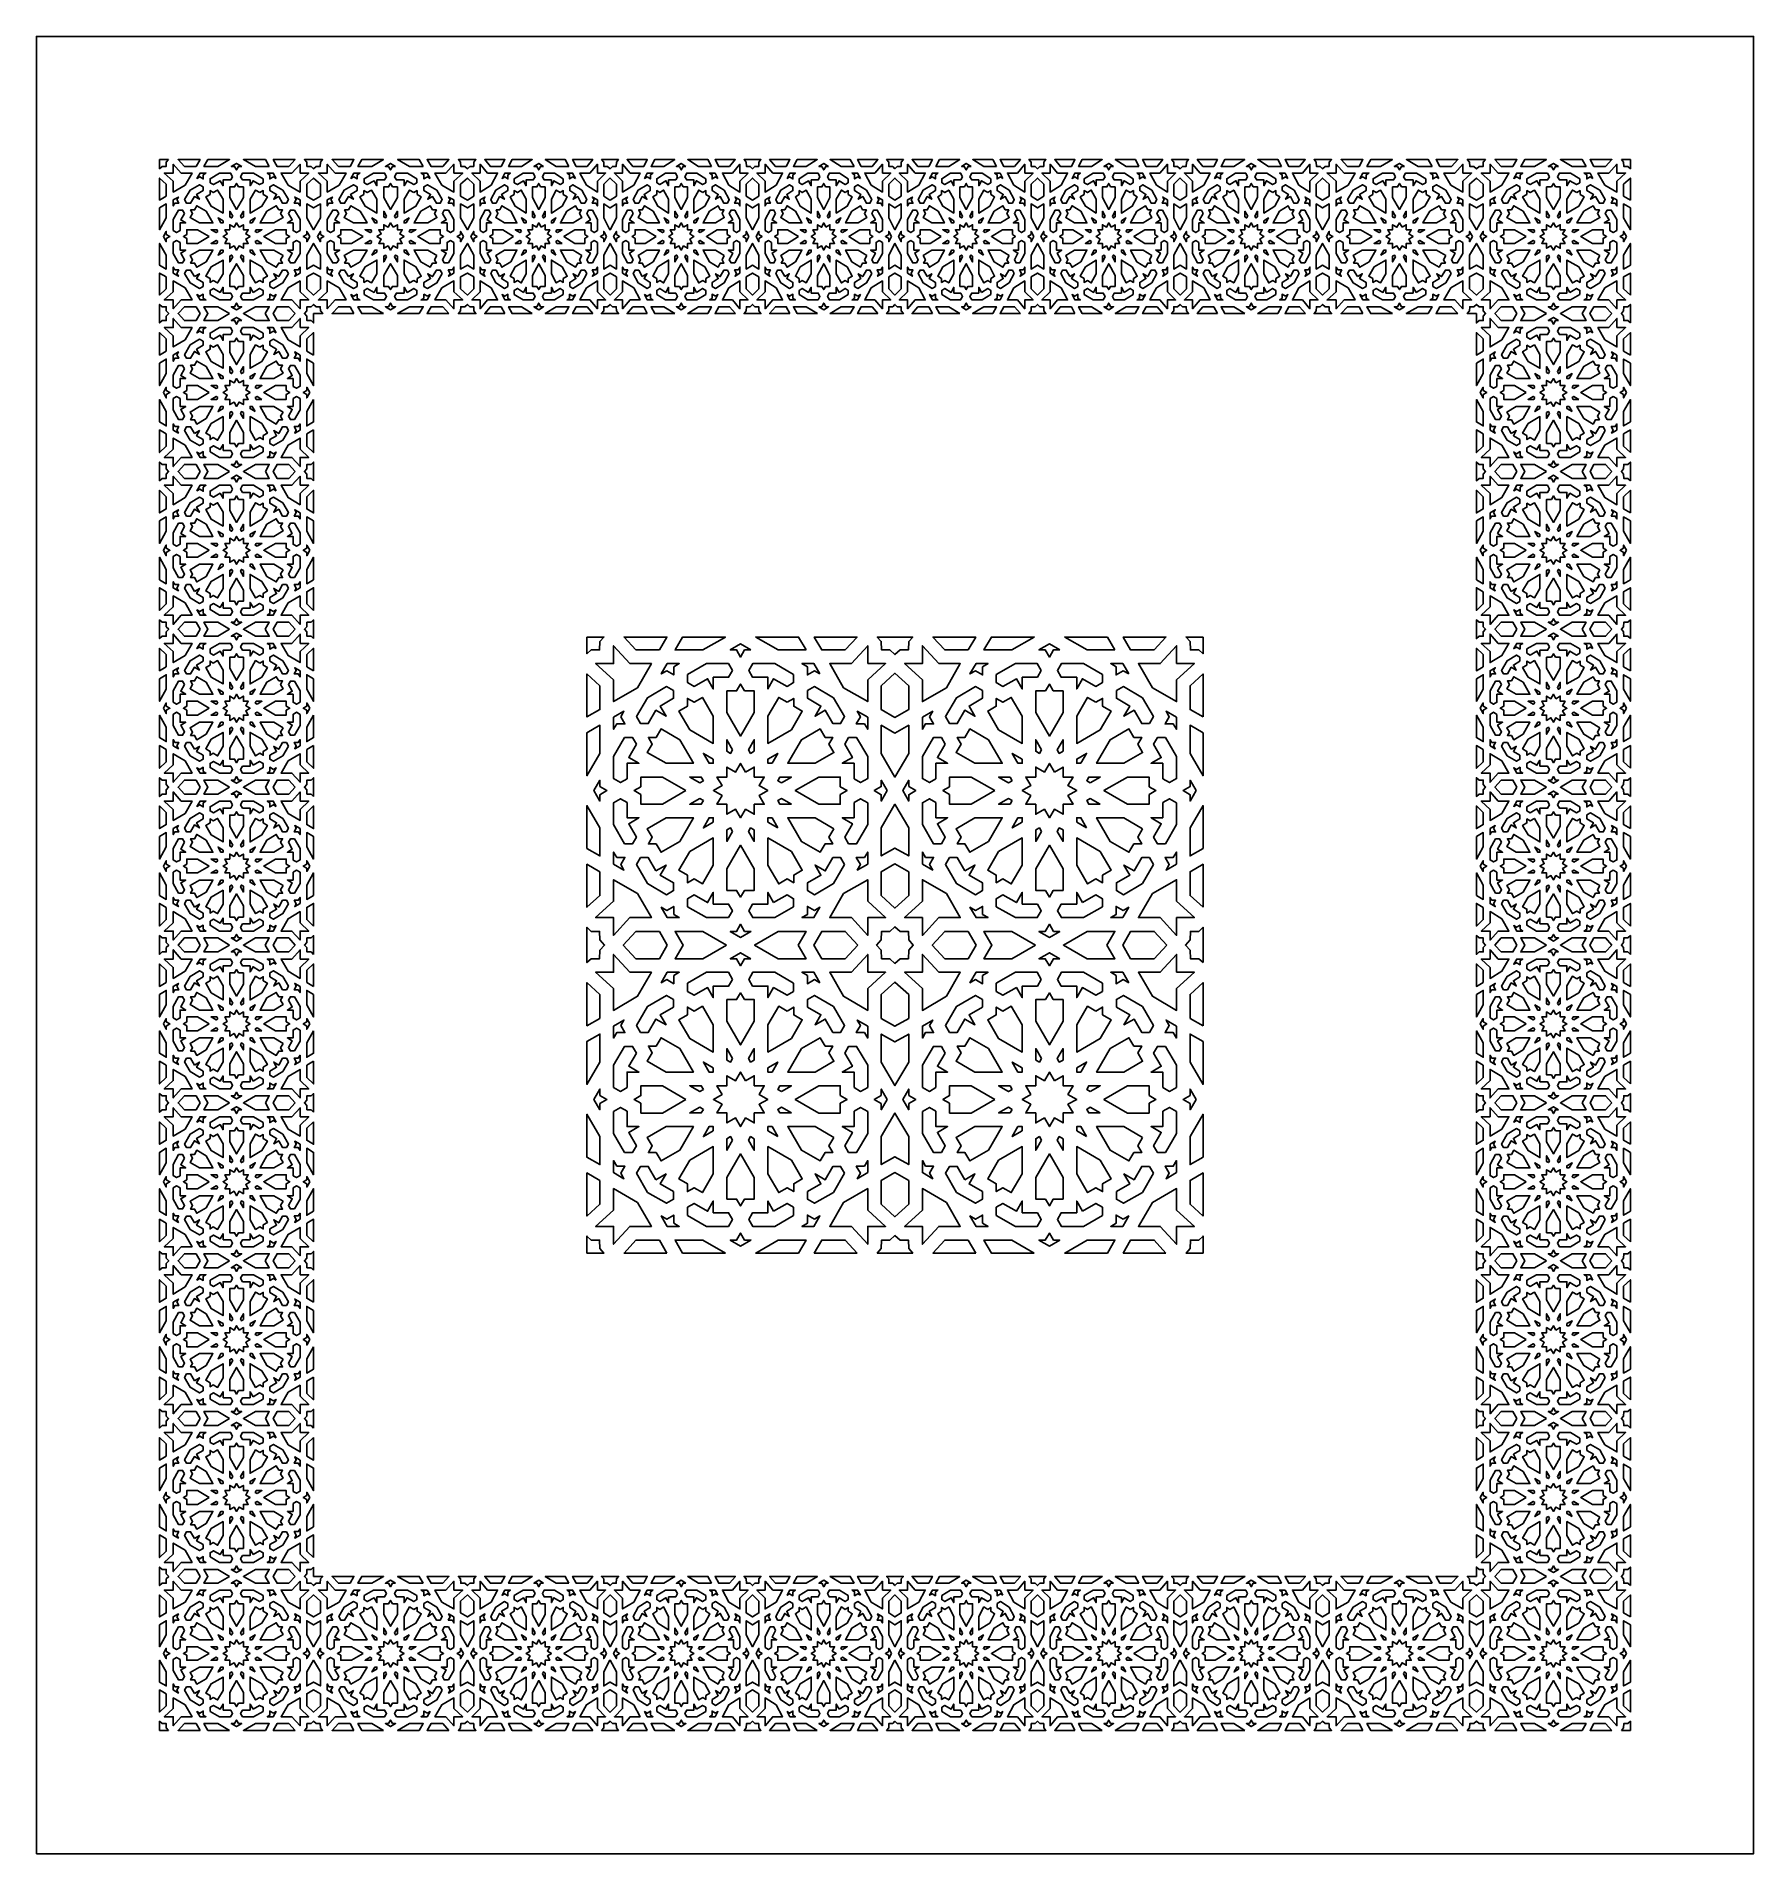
# Model space of a CAD drawing. Extents: x 1309 to 2424, y -296 to 884.
import ezdxf

# ---------------------------------------------------------------- set-up
doc = ezdxf.new("R2010")
doc.units = 0
doc.layers.add('LAYER_1', color=18, linetype='CONTINUOUS')

msp = doc.modelspace()

# ---------------------------------------------------------------- linework, layer by layer
at = {"layer": 'LAYER_1'}
for points in [[(1309, -296.5), (2424, -296.5), (2424, 883.5), (1309, 883.5)], [(1394.9, 803.5), (1389, 803.5), (1389, 797.6), (1390.7, 799.1), (1393.4, 799.1), (1393.4, 801.9)], [(1412.7, 799.1), (1405.1, 799.1), (1401, 803.5), (1415.3, 803.5)], [(1426.8, 799.1), (1417.8, 799.1), (1420.4, 803.5), (1434.5, 803.5)], [(1460.2, 799.1), (1451.2, 799.1), (1443.5, 803.5), (1457.7, 803.5)], [(1472.9, 799.1), (1465.3, 799.1), (1462.8, 803.5), (1477, 803.5)], [(1493.4, 801.9), (1493.3, 799.1), (1490.7, 799.1), (1489, 797.6), (1487.4, 799.1), (1484.7, 799.1), (1484.6, 801.9), (1483.1, 803.5), (1494.9, 803.5)], [(1512.7, 799.1), (1505.1, 799.1), (1501, 803.5), (1515.2, 803.5)], [(1526.8, 799.1), (1517.8, 799.1), (1520.3, 803.5), (1534.4, 803.5)], [(1560.2, 799.1), (1551.2, 799.1), (1543.5, 803.5), (1557.6, 803.5)], [(1572.9, 799.1), (1565.3, 799.1), (1562.7, 803.5), (1576.9, 803.5)], [(1593, 801.9), (1593, 799.1), (1590.5, 799.1), (1588.9, 797.6), (1587.3, 799.1), (1584.6, 799.1), (1584.5, 801.9), (1583, 803.5), (1594.4, 803.5)], [(1610.8, 799.1), (1603.8, 799.1), (1600.1, 803.5), (1613.2, 803.5)], [(1623.9, 799.1), (1615.6, 799.1), (1617.9, 803.5), (1631, 803.5)], [(1654.8, 799.1), (1646.5, 799.1), (1639.4, 803.5), (1652.4, 803.5)], [(1666.6, 799.1), (1659.5, 799.1), (1657.2, 803.5), (1670.3, 803.5)], [(1685.6, 801.9), (1685.5, 799.1), (1683, 799.1), (1681.5, 797.6), (1679.9, 799.1), (1677.4, 799.1), (1677.4, 801.9), (1676, 803.5), (1686.9, 803.5)], [(1703.4, 799.1), (1696.3, 799.1), (1692.6, 803.5), (1705.7, 803.5)], [(1716.4, 799.1), (1708.1, 799.1), (1710.5, 803.5), (1723.5, 803.5)], [(1747.3, 799.1), (1739, 799.1), (1731.9, 803.5), (1745, 803.5)], [(1759.1, 799.1), (1752.1, 799.1), (1749.7, 803.5), (1762.8, 803.5)], [(1778.1, 801.9), (1778, 799.1), (1775.5, 799.1), (1774, 797.6), (1772.5, 799.1), (1770, 799.1), (1769.9, 801.9), (1768.5, 803.5), (1779.5, 803.5)], [(1795.9, 799.1), (1788.9, 799.1), (1785.1, 803.5), (1798.3, 803.5)], [(1808.9, 799.1), (1800.6, 799.1), (1803, 803.5), (1816, 803.5)], [(1839.9, 799.1), (1831.5, 799.1), (1824.4, 803.5), (1837.5, 803.5)], [(1851.6, 799.1), (1844.6, 799.1), (1842.2, 803.5), (1855.4, 803.5)], [(1870.6, 801.9), (1870.5, 799.1), (1868, 799.1), (1866.5, 797.6), (1865, 799.1), (1862.5, 799.1), (1862.4, 801.9), (1861, 803.5), (1872, 803.5)], [(1888.4, 799.1), (1881.4, 799.1), (1877.6, 803.5), (1890.8, 803.5)], [(1901.5, 799.1), (1893.1, 799.1), (1895.5, 803.5), (1908.6, 803.5)], [(1932.4, 799.1), (1924.1, 799.1), (1917, 803.5), (1930, 803.5)], [(1944.1, 799.1), (1937.1, 799.1), (1934.7, 803.5), (1947.9, 803.5)], [(1963.1, 801.9), (1963.1, 799.1), (1960.6, 799.1), (1959, 797.6), (1957.5, 799.1), (1955, 799.1), (1954.9, 801.9), (1953.5, 803.5), (1964.5, 803.5)], [(1981, 799.1), (1973.9, 799.1), (1970.2, 803.5), (1983.3, 803.5)], [(1994, 799.1), (1985.7, 799.1), (1988, 803.5), (2001.1, 803.5)], [(2024.9, 799.1), (2016.6, 799.1), (2009.5, 803.5), (2022.6, 803.5)], [(2036.7, 799.1), (2029.6, 799.1), (2027.3, 803.5), (2040.4, 803.5)], [(2055.7, 801.9), (2055.6, 799.1), (2053.1, 799.1), (2051.6, 797.6), (2050, 799.1), (2047.5, 799.1), (2047.5, 801.9), (2046.1, 803.5), (2057.1, 803.5)], [(2073.5, 799.1), (2066.4, 799.1), (2062.7, 803.5), (2075.8, 803.5)], [(2086.5, 799.1), (2078.2, 799.1), (2080.6, 803.5), (2093.6, 803.5)], [(2117.4, 799.1), (2109.1, 799.1), (2102, 803.5), (2115.1, 803.5)], [(2129.2, 799.1), (2122.2, 799.1), (2119.8, 803.5), (2132.9, 803.5)], [(2148.5, 801.9), (2148.4, 799.1), (2145.7, 799.1), (2144.1, 797.6), (2142.6, 799.1), (2140.1, 799.1), (2140, 801.9), (2138.6, 803.5), (2150, 803.5)], [(2167.8, 799.1), (2160.2, 799.1), (2156.1, 803.5), (2170.3, 803.5)], [(2181.8, 799.1), (2172.9, 799.1), (2175.4, 803.5), (2189.5, 803.5)], [(2215.2, 799.1), (2206.2, 799.1), (2198.6, 803.5), (2212.7, 803.5)], [(2227.9, 799.1), (2220.3, 799.1), (2217.8, 803.5), (2232, 803.5)], [(2248.4, 801.9), (2248.4, 799.1), (2245.7, 799.1), (2244, 797.6), (2242.4, 799.1), (2239.7, 799.1), (2239.6, 801.9), (2238.1, 803.5), (2249.9, 803.5)], [(2267.7, 799.1), (2260.1, 799.1), (2256, 803.5), (2270.3, 803.5)], [(2281.8, 799.1), (2272.8, 799.1), (2275.4, 803.5), (2289.5, 803.5)], [(2315.2, 799.1), (2306.2, 799.1), (2298.5, 803.5), (2312.7, 803.5)], [(2327.9, 799.1), (2320.3, 799.1), (2317.8, 803.5), (2332, 803.5)], [(2338.1, 803.5), (2344, 803.5), (2344, 797.6), (2342.4, 799.1), (2339.7, 799.1), (2339.6, 801.9)], [(1393.4, 787.5), (1393.4, 779.8), (1389, 777.2), (1389, 791.5)], [(1403.1, 794.7), (1410.1, 794.7), (1405.6, 786.9), (1397.9, 782.4), (1397.9, 789.4), (1392.1, 794.7), (1397.9, 794.7), (1397.9, 800.5)], [(1417.4, 793.7), (1417.4, 791), (1415.1, 792.3), (1413.3, 791.3), (1415.3, 794.7), (1419.1, 794.7)], [(1436.4, 792.4), (1435.2, 790.3), (1430.2, 790.3), (1430.2, 786.5), (1428.3, 789.8), (1424, 787.3), (1421.8, 788.5), (1421.8, 791.1), (1428, 794.7), (1435.1, 794.7)], [(1442.4, 799.1), (1440.3, 799.1), (1439, 796.8), (1437.7, 799.1), (1435.6, 799.1), (1439, 801)], [(1456.2, 791.1), (1456.2, 788.5), (1454, 787.3), (1449.7, 789.8), (1447.8, 786.5), (1447.8, 790.3), (1442.9, 790.3), (1441.6, 792.4), (1442.9, 794.7), (1450, 794.7)], [(1464.7, 791.3), (1462.9, 792.3), (1460.6, 791), (1460.6, 793.7), (1458.9, 794.7), (1462.8, 794.7)], [(1480.2, 794.7), (1485.9, 794.7), (1480.2, 789.4), (1480.2, 782.4), (1472.4, 786.9), (1467.9, 794.7), (1474.9, 794.7), (1480.2, 800.5)], [(1493.4, 787.5), (1493.4, 779.8), (1489, 777.2), (1489, 777.3), (1489, 777.2), (1484.6, 779.8), (1484.6, 787.5), (1489, 791.5), (1489, 791.5), (1489, 791.5)], [(1503.1, 794.7), (1510.1, 794.7), (1505.6, 786.9), (1497.9, 782.4), (1497.9, 789.4), (1492.1, 794.7), (1497.9, 794.7), (1497.9, 800.5)], [(1517.3, 793.7), (1517.3, 791), (1515.1, 792.3), (1513.3, 791.3), (1515.2, 794.7), (1519.1, 794.7)], [(1536.4, 792.4), (1535.1, 790.3), (1530.1, 790.3), (1530.1, 786.5), (1528.3, 789.8), (1523.9, 787.3), (1521.8, 788.5), (1521.8, 791.1), (1527.9, 794.7), (1535.1, 794.7)], [(1542.3, 799.1), (1540.3, 799.1), (1539, 796.8), (1537.6, 799.1), (1535.6, 799.1), (1539, 801)], [(1556.1, 791.1), (1556.1, 788.5), (1554, 787.3), (1549.7, 789.8), (1547.8, 786.5), (1547.8, 790.3), (1542.8, 790.3), (1541.6, 792.4), (1542.9, 794.7), (1550, 794.7)], [(1564.6, 791.3), (1562.9, 792.3), (1560.6, 791), (1560.6, 793.7), (1558.8, 794.7), (1562.7, 794.7)], [(1580.1, 794.7), (1585.9, 794.7), (1580.1, 789.4), (1580.1, 782.4), (1572.3, 786.9), (1567.8, 794.7), (1574.8, 794.7), (1580.1, 800.5)], [(1593, 787.5), (1593, 779.8), (1588.9, 777.2), (1584.5, 779.8), (1584.5, 787.5), (1588.9, 791.5)], [(1602, 794.7), (1608.5, 794.7), (1604.3, 786.9), (1597.1, 782.4), (1597.1, 789.4), (1591.8, 794.7), (1597.1, 794.7), (1597.1, 800.5)], [(1615.2, 793.7), (1615.2, 791), (1613.1, 792.3), (1611.4, 791.3), (1613.2, 794.7), (1616.8, 794.7)], [(1632.8, 792.4), (1631.6, 790.3), (1627, 790.3), (1627, 786.5), (1625.3, 789.8), (1621.3, 787.3), (1619.3, 788.5), (1619.3, 791.1), (1625, 794.7), (1631.6, 794.7)], [(1638.3, 799.1), (1636.4, 799.1), (1635.2, 796.8), (1634, 799.1), (1632.1, 799.1), (1635.2, 801)], [(1651.1, 791.1), (1651.1, 788.5), (1649.1, 787.3), (1645.1, 789.8), (1643.4, 786.5), (1643.4, 790.3), (1638.8, 790.3), (1637.6, 792.4), (1638.8, 794.7), (1645.4, 794.7)], [(1659, 791.3), (1657.3, 792.3), (1655.2, 791), (1655.2, 793.7), (1653.6, 794.7), (1657.2, 794.7)], [(1673.3, 794.7), (1678.6, 794.7), (1673.3, 789.4), (1673.3, 782.4), (1666.1, 786.9), (1661.9, 794.7), (1668.4, 794.7), (1673.3, 800.5)], [(1685.6, 787.5), (1685.6, 779.8), (1681.5, 777.2), (1681.5, 777.3), (1681.4, 777.2), (1677.4, 779.8), (1677.4, 787.5), (1681.4, 791.5), (1681.5, 791.5), (1681.5, 791.5)], [(1694.5, 794.7), (1701, 794.7), (1696.9, 786.9), (1689.6, 782.4), (1689.6, 789.4), (1684.3, 794.7), (1689.6, 794.7), (1689.6, 800.5)], [(1707.7, 793.7), (1707.7, 791), (1705.6, 792.3), (1703.9, 791.3), (1705.7, 794.7), (1709.3, 794.7)], [(1725.3, 792.4), (1724.2, 790.3), (1719.5, 790.3), (1719.5, 786.5), (1717.8, 789.8), (1713.8, 787.3), (1711.8, 788.5), (1711.8, 791.1), (1717.5, 794.7), (1724.1, 794.7)], [(1730.8, 799.1), (1728.9, 799.1), (1727.7, 796.8), (1726.5, 799.1), (1724.6, 799.1), (1727.7, 801)], [(1743.6, 791.1), (1743.6, 788.5), (1741.6, 787.3), (1737.6, 789.8), (1735.9, 786.5), (1735.9, 790.3), (1731.3, 790.3), (1730.1, 792.4), (1731.3, 794.7), (1737.9, 794.7)], [(1751.5, 791.3), (1749.9, 792.3), (1747.7, 791), (1747.7, 793.7), (1746.1, 794.7), (1749.7, 794.7)], [(1765.8, 794.7), (1771.1, 794.7), (1765.8, 789.4), (1765.8, 782.4), (1758.6, 786.9), (1754.4, 794.7), (1760.9, 794.7), (1765.8, 800.5)], [(1778.1, 787.5), (1778.1, 779.8), (1774, 777.2), (1769.9, 779.8), (1769.9, 787.5), (1774, 791.5)], [(1787.1, 794.7), (1793.5, 794.7), (1789.4, 786.9), (1782.2, 782.4), (1782.2, 789.4), (1776.8, 794.7), (1782.2, 794.7), (1782.2, 800.5)], [(1800.2, 793.7), (1800.2, 791), (1798.1, 792.3), (1796.5, 791.3), (1798.3, 794.7), (1801.9, 794.7)], [(1817.8, 792.4), (1816.7, 790.3), (1812.1, 790.3), (1812.1, 786.5), (1810.3, 789.8), (1806.3, 787.3), (1804.3, 788.5), (1804.3, 791.1), (1810, 794.7), (1816.6, 794.7)], [(1823.4, 799.1), (1821.5, 799.1), (1820.2, 796.8), (1819, 799.1), (1817.1, 799.1), (1820.2, 801)], [(1836.1, 791.1), (1836.1, 788.5), (1834.2, 787.3), (1830.2, 789.8), (1828.4, 786.5), (1828.4, 790.3), (1823.8, 790.3), (1822.7, 792.4), (1823.9, 794.7), (1830.4, 794.7)], [(1844, 791.3), (1842.4, 792.3), (1840.3, 791), (1840.3, 793.7), (1838.6, 794.7), (1842.2, 794.7)], [(1858.3, 794.7), (1863.7, 794.7), (1858.3, 789.4), (1858.3, 782.4), (1851.1, 786.9), (1846.9, 794.7), (1853.4, 794.7), (1858.3, 800.5)], [(1870.6, 787.5), (1870.6, 779.8), (1866.5, 777.2), (1866.5, 777.3), (1866.5, 777.2), (1862.4, 779.8), (1862.4, 787.5), (1866.5, 791.5), (1866.5, 791.5), (1866.5, 791.5)], [(1879.6, 794.7), (1886.1, 794.7), (1881.9, 786.9), (1874.7, 782.4), (1874.7, 789.4), (1869.3, 794.7), (1874.7, 794.7), (1874.7, 800.5)], [(1892.7, 793.7), (1892.7, 791), (1890.6, 792.3), (1889, 791.3), (1890.8, 794.7), (1894.4, 794.7)], [(1910.4, 792.4), (1909.2, 790.3), (1904.6, 790.3), (1904.6, 786.5), (1902.9, 789.8), (1898.9, 787.3), (1896.9, 788.5), (1896.9, 791.1), (1902.6, 794.7), (1909.1, 794.7)], [(1915.9, 799.1), (1914, 799.1), (1912.8, 796.8), (1911.5, 799.1), (1909.7, 799.1), (1912.8, 801)], [(1928.7, 791.1), (1928.7, 788.5), (1926.7, 787.3), (1922.7, 789.8), (1920.9, 786.5), (1920.9, 790.3), (1916.3, 790.3), (1915.2, 792.4), (1916.4, 794.7), (1923, 794.7)], [(1936.5, 791.3), (1934.9, 792.3), (1932.8, 791), (1932.8, 793.7), (1931.2, 794.7), (1934.7, 794.7)], [(1950.8, 794.7), (1956.2, 794.7), (1950.8, 789.4), (1950.8, 782.4), (1943.6, 786.9), (1939.5, 794.7), (1946, 794.7), (1950.8, 800.5)], [(1963.1, 787.5), (1963.1, 779.8), (1959, 777.2), (1954.9, 779.8), (1954.9, 787.5), (1959, 791.5)], [(1972.1, 794.7), (1978.6, 794.7), (1974.4, 786.9), (1967.2, 782.4), (1967.2, 789.4), (1961.9, 794.7), (1967.2, 794.7), (1967.2, 800.5)], [(1985.3, 793.7), (1985.3, 791), (1983.2, 792.3), (1981.5, 791.3), (1983.3, 794.7), (1986.9, 794.7)], [(2002.9, 792.4), (2001.7, 790.3), (1997.1, 790.3), (1997.1, 786.5), (1995.4, 789.8), (1991.4, 787.3), (1989.4, 788.5), (1989.4, 791.1), (1995.1, 794.7), (2001.7, 794.7)], [(2008.4, 799.1), (2006.5, 799.1), (2005.3, 796.8), (2004.1, 799.1), (2002.2, 799.1), (2005.3, 801)], [(2021.2, 791.1), (2021.2, 788.5), (2019.2, 787.3), (2015.2, 789.8), (2013.5, 786.5), (2013.5, 790.3), (2008.9, 790.3), (2007.7, 792.4), (2008.9, 794.7), (2015.5, 794.7)], [(2029.1, 791.3), (2027.4, 792.3), (2025.3, 791), (2025.3, 793.7), (2023.7, 794.7), (2027.3, 794.7)], [(2043.4, 794.7), (2048.7, 794.7), (2043.4, 789.4), (2043.4, 782.4), (2036.2, 786.9), (2032, 794.7), (2038.5, 794.7), (2043.4, 800.5)], [(2055.7, 787.5), (2055.7, 779.8), (2051.6, 777.2), (2051.6, 777.3), (2051.5, 777.2), (2047.5, 779.8), (2047.5, 787.5), (2051.5, 791.5), (2051.6, 791.5), (2051.6, 791.5)], [(2064.6, 794.7), (2071.1, 794.7), (2067, 786.9), (2059.7, 782.4), (2059.7, 789.4), (2054.4, 794.7), (2059.7, 794.7), (2059.7, 800.5)], [(2077.8, 793.7), (2077.8, 791), (2075.7, 792.3), (2074, 791.3), (2075.8, 794.7), (2079.4, 794.7)], [(2095.4, 792.4), (2094.3, 790.3), (2089.6, 790.3), (2089.6, 786.5), (2087.9, 789.8), (2083.9, 787.3), (2081.9, 788.5), (2081.9, 791.1), (2087.6, 794.7), (2094.2, 794.7)], [(2100.9, 799.1), (2099, 799.1), (2097.8, 796.8), (2096.6, 799.1), (2094.7, 799.1), (2097.8, 801)], [(2113.7, 791.1), (2113.7, 788.5), (2111.7, 787.3), (2107.7, 789.8), (2106, 786.5), (2106, 790.3), (2101.4, 790.3), (2100.2, 792.4), (2101.4, 794.7), (2108, 794.7)], [(2121.6, 791.3), (2120, 792.3), (2117.8, 791), (2117.8, 793.7), (2116.2, 794.7), (2119.8, 794.7)], [(2135.9, 794.7), (2141.2, 794.7), (2135.9, 789.4), (2135.9, 782.4), (2128.7, 786.9), (2124.5, 794.7), (2131, 794.7), (2135.9, 800.5)], [(2148.5, 787.5), (2148.5, 779.8), (2144.1, 777.2), (2140, 779.8), (2140, 787.5), (2144.1, 791.5)], [(2158.2, 794.7), (2165.2, 794.7), (2160.7, 786.9), (2152.9, 782.4), (2152.9, 789.4), (2147.1, 794.7), (2152.9, 794.7), (2152.9, 800.5)], [(2172.4, 793.7), (2172.4, 791), (2170.1, 792.3), (2168.4, 791.3), (2170.3, 794.7), (2174.2, 794.7)], [(2191.4, 792.4), (2190.2, 790.3), (2185.2, 790.3), (2185.2, 786.5), (2183.3, 789.8), (2179, 787.3), (2176.9, 788.5), (2176.9, 791.1), (2183, 794.7), (2190.1, 794.7)], [(2197.4, 799.1), (2195.4, 799.1), (2194, 796.8), (2192.7, 799.1), (2190.7, 799.1), (2194, 801)], [(2211.2, 791.1), (2211.2, 788.5), (2209.1, 787.3), (2204.8, 789.8), (2202.9, 786.5), (2202.9, 790.3), (2197.9, 790.3), (2196.7, 792.4), (2198, 794.7), (2205.1, 794.7)], [(2219.7, 791.3), (2218, 792.3), (2215.7, 791), (2215.7, 793.7), (2213.9, 794.7), (2217.8, 794.7)], [(2235.2, 794.7), (2240.9, 794.7), (2235.2, 789.4), (2235.2, 782.4), (2227.4, 786.9), (2222.9, 794.7), (2229.9, 794.7), (2235.2, 800.5)], [(2248.4, 787.5), (2248.4, 779.8), (2244, 777.2), (2244, 777.3), (2244, 777.2), (2239.6, 779.8), (2239.6, 787.5), (2244, 791.5), (2244, 791.5), (2244, 791.5)], [(2258.1, 794.7), (2265.1, 794.7), (2260.6, 786.9), (2252.9, 782.4), (2252.9, 789.4), (2247.1, 794.7), (2252.9, 794.7), (2252.9, 800.5)], [(2272.4, 793.7), (2272.4, 791), (2270.1, 792.3), (2268.3, 791.3), (2270.2, 794.7), (2274.1, 794.7)], [(2291.4, 792.4), (2290.2, 790.3), (2285.2, 790.3), (2285.2, 786.5), (2283.3, 789.8), (2279, 787.3), (2276.8, 788.5), (2276.8, 791.1), (2283, 794.7), (2290.1, 794.7)], [(2297.4, 799.1), (2295.3, 799.1), (2294, 796.8), (2292.7, 799.1), (2290.6, 799.1), (2294, 801)], [(2311.2, 791.1), (2311.2, 788.5), (2309, 787.3), (2304.7, 789.8), (2302.8, 786.5), (2302.8, 790.3), (2297.9, 790.3), (2296.6, 792.4), (2297.9, 794.7), (2305, 794.7)], [(2319.7, 791.3), (2317.9, 792.3), (2315.6, 791), (2315.6, 793.7), (2313.9, 794.7), (2317.8, 794.7)], [(2335.2, 794.7), (2340.9, 794.7), (2335.2, 789.4), (2335.2, 782.4), (2327.4, 786.9), (2322.9, 794.7), (2329.9, 794.7), (2335.2, 800.5)], [(2344, 777.2), (2339.6, 779.8), (2339.6, 787.5), (2344, 791.5)], [(1400.2, 777.5), (1401.5, 775.2), (1398.9, 775.2), (1397.9, 773.4), (1397.9, 777.3), (1401.2, 779.2)], [(1417.3, 785.9), (1417.3, 783.4), (1413, 780.9), (1414.9, 777.7), (1411.6, 779.5), (1409.1, 775.2), (1406.6, 775.2), (1405.3, 777.5), (1408.9, 783.7), (1415, 787.2)], [(1430.2, 777.7), (1430.2, 768.8), (1422.5, 773.2), (1419, 779.3), (1421.8, 780.9), (1421.8, 783.4), (1423.9, 782.1), (1426.7, 783.7)], [(1440.3, 785.8), (1443.4, 785.8), (1443.4, 778.8), (1439, 771.2), (1434.6, 778.8), (1434.6, 785.8), (1437.7, 785.8), (1439, 788)], [(1454.1, 782.1), (1456.3, 783.4), (1456.3, 780.9), (1459, 779.3), (1455.5, 773.2), (1447.8, 768.8), (1447.8, 777.7), (1451.3, 783.7)], [(1469.1, 783.7), (1472.7, 777.5), (1471.4, 775.2), (1468.9, 775.2), (1466.4, 779.5), (1463.1, 777.7), (1465, 780.9), (1460.7, 783.4), (1460.7, 785.9), (1463, 787.2)], [(1480.2, 777.3), (1480.2, 773.4), (1479.1, 775.2), (1476.5, 775.2), (1477.8, 777.5), (1476.8, 779.2)], [(1500.2, 777.5), (1501.5, 775.2), (1498.9, 775.2), (1497.9, 773.4), (1497.9, 777.3), (1501.2, 779.2)], [(1517.3, 785.9), (1517.3, 783.4), (1513, 780.9), (1514.9, 777.7), (1511.6, 779.5), (1509.1, 775.2), (1506.6, 775.2), (1505.3, 777.5), (1508.9, 783.7), (1515, 787.2)], [(1530.1, 777.7), (1530.1, 768.8), (1522.5, 773.2), (1519, 779.3), (1521.7, 780.9), (1521.7, 783.4), (1523.9, 782.1), (1526.6, 783.7)], [(1540.2, 785.8), (1543.4, 785.8), (1543.4, 778.8), (1539, 771.2), (1534.6, 778.8), (1534.6, 785.8), (1537.7, 785.8), (1539, 788)], [(1554, 782.1), (1556.2, 783.4), (1556.2, 780.9), (1558.9, 779.3), (1555.4, 773.2), (1547.8, 768.8), (1547.8, 777.7), (1551.3, 783.7)], [(1569.1, 783.7), (1572.6, 777.5), (1571.3, 775.2), (1568.8, 775.2), (1566.3, 779.5), (1563.1, 777.7), (1565, 780.9), (1560.6, 783.4), (1560.6, 785.9), (1562.9, 787.2)], [(1580.1, 777.3), (1580.1, 773.4), (1579.1, 775.2), (1576.4, 775.2), (1577.7, 777.5), (1576.7, 779.2)], [(1599.3, 777.5), (1600.5, 775.2), (1598.1, 775.2), (1597.1, 773.4), (1597.1, 777.3), (1600.2, 779.2)], [(1615.1, 785.9), (1615.1, 783.4), (1611.1, 780.9), (1612.9, 777.7), (1609.8, 779.5), (1607.5, 775.2), (1605.2, 775.2), (1604, 777.5), (1607.3, 783.7), (1613, 787.2)], [(1627, 777.7), (1627, 768.8), (1620, 773.2), (1616.7, 779.3), (1619.2, 780.9), (1619.2, 783.4), (1621.3, 782.1), (1623.8, 783.7)], [(1636.4, 785.8), (1639.3, 785.8), (1639.3, 778.8), (1635.2, 771.2), (1631.1, 778.8), (1631.1, 785.8), (1634, 785.8), (1635.2, 788)], [(1649.1, 782.1), (1651.1, 783.4), (1651.1, 780.9), (1653.7, 779.3), (1650.4, 773.2), (1643.4, 768.8), (1643.4, 777.7), (1646.6, 783.7)], [(1663.1, 783.7), (1666.4, 777.5), (1665.1, 775.2), (1662.8, 775.2), (1660.5, 779.5), (1657.5, 777.7), (1659.3, 780.9), (1655.3, 783.4), (1655.3, 785.9), (1657.4, 787.2)], [(1673.3, 777.3), (1673.3, 773.4), (1672.3, 775.2), (1669.9, 775.2), (1671.1, 777.5), (1670.1, 779.2)], [(1691.8, 777.5), (1693, 775.2), (1690.6, 775.2), (1689.6, 773.4), (1689.6, 777.3), (1692.8, 779.2)], [(1707.6, 785.9), (1707.6, 783.4), (1703.6, 780.9), (1705.4, 777.7), (1702.4, 779.5), (1700.1, 775.2), (1697.8, 775.2), (1696.6, 777.5), (1699.8, 783.7), (1705.5, 787.2)], [(1719.5, 777.7), (1719.5, 768.8), (1712.5, 773.2), (1709.2, 779.3), (1711.8, 780.9), (1711.8, 783.4), (1713.8, 782.1), (1716.3, 783.7)], [(1728.9, 785.8), (1731.8, 785.8), (1731.8, 778.8), (1727.7, 771.2), (1723.6, 778.8), (1723.6, 785.8), (1726.5, 785.8), (1727.7, 788)], [(1741.7, 782.1), (1743.7, 783.4), (1743.7, 780.9), (1746.2, 779.3), (1743, 773.2), (1735.9, 768.8), (1735.9, 777.7), (1739.1, 783.7)], [(1755.6, 783.7), (1758.9, 777.5), (1757.7, 775.2), (1755.4, 775.2), (1753.1, 779.5), (1750, 777.7), (1751.8, 780.9), (1747.8, 783.4), (1747.8, 785.9), (1749.9, 787.2)], [(1765.8, 777.3), (1765.8, 773.4), (1764.8, 775.2), (1762.4, 775.2), (1763.6, 777.5), (1762.7, 779.2)], [(1784.3, 777.5), (1785.6, 775.2), (1783.1, 775.2), (1782.2, 773.4), (1782.2, 777.3), (1785.3, 779.2)], [(1800.2, 785.9), (1800.2, 783.4), (1796.2, 780.9), (1797.9, 777.7), (1794.9, 779.5), (1792.6, 775.2), (1790.3, 775.2), (1789.1, 777.5), (1792.4, 783.7), (1798.1, 787.2)], [(1812.1, 777.7), (1812.1, 768.8), (1805, 773.2), (1801.8, 779.3), (1804.3, 780.9), (1804.3, 783.4), (1806.3, 782.1), (1808.8, 783.7)], [(1821.4, 785.8), (1824.3, 785.8), (1824.3, 778.8), (1820.2, 771.2), (1816.2, 778.8), (1816.2, 785.8), (1819.1, 785.8), (1820.2, 788)], [(1834.2, 782.1), (1836.2, 783.4), (1836.2, 780.9), (1838.7, 779.3), (1835.5, 773.2), (1828.4, 768.8), (1828.4, 777.7), (1831.7, 783.7)], [(1848.1, 783.7), (1851.4, 777.5), (1850.2, 775.2), (1847.9, 775.2), (1845.6, 779.5), (1842.6, 777.7), (1844.3, 780.9), (1840.3, 783.4), (1840.3, 785.9), (1842.4, 787.2)], [(1858.3, 777.3), (1858.3, 773.4), (1857.4, 775.2), (1854.9, 775.2), (1856.1, 777.5), (1855.2, 779.2)], [(1876.9, 777.5), (1878.1, 775.2), (1875.6, 775.2), (1874.7, 773.4), (1874.7, 777.3), (1877.8, 779.2)], [(1892.7, 785.9), (1892.7, 783.4), (1888.7, 780.9), (1890.4, 777.7), (1887.4, 779.5), (1885.1, 775.2), (1882.8, 775.2), (1881.6, 777.5), (1884.9, 783.7), (1890.6, 787.2)], [(1904.6, 777.7), (1904.6, 768.8), (1897.5, 773.2), (1894.3, 779.3), (1896.8, 780.9), (1896.8, 783.4), (1898.8, 782.1), (1901.4, 783.7)], [(1913.9, 785.8), (1916.9, 785.8), (1916.9, 778.8), (1912.8, 771.2), (1908.7, 778.8), (1908.7, 785.8), (1911.6, 785.8), (1912.8, 788)], [(1926.7, 782.1), (1928.7, 783.4), (1928.7, 780.9), (1931.2, 779.3), (1928, 773.2), (1920.9, 768.8), (1920.9, 777.7), (1924.2, 783.7)], [(1940.6, 783.7), (1943.9, 777.5), (1942.7, 775.2), (1940.4, 775.2), (1938.1, 779.5), (1935.1, 777.7), (1936.8, 780.9), (1932.8, 783.4), (1932.8, 785.9), (1934.9, 787.2)], [(1950.8, 777.3), (1950.8, 773.4), (1949.9, 775.2), (1947.4, 775.2), (1948.7, 777.5), (1947.7, 779.2)], [(1969.4, 777.5), (1970.6, 775.2), (1968.2, 775.2), (1967.2, 773.4), (1967.2, 777.3), (1970.3, 779.2)], [(1985.2, 785.9), (1985.2, 783.4), (1981.2, 780.9), (1983, 777.7), (1980, 779.5), (1977.7, 775.2), (1975.3, 775.2), (1974.1, 777.5), (1977.4, 783.7), (1983.1, 787.2)], [(1997.1, 777.7), (1997.1, 768.8), (1990.1, 773.2), (1986.8, 779.3), (1989.3, 780.9), (1989.3, 783.4), (1991.4, 782.1), (1993.9, 783.7)], [(2006.5, 785.8), (2009.4, 785.8), (2009.4, 778.8), (2005.3, 771.2), (2001.2, 778.8), (2001.2, 785.8), (2004.1, 785.8), (2005.3, 788)], [(2019.2, 782.1), (2021.3, 783.4), (2021.3, 780.9), (2023.8, 779.3), (2020.5, 773.2), (2013.5, 768.8), (2013.5, 777.7), (2016.7, 783.7)], [(2033.2, 783.7), (2036.5, 777.5), (2035.3, 775.2), (2032.9, 775.2), (2030.6, 779.5), (2027.6, 777.7), (2029.4, 780.9), (2025.4, 783.4), (2025.4, 785.9), (2027.5, 787.2)], [(2043.4, 777.3), (2043.4, 773.4), (2042.4, 775.2), (2040, 775.2), (2041.2, 777.5), (2040.3, 779.2)], [(2061.9, 777.5), (2063.1, 775.2), (2060.7, 775.2), (2059.7, 773.4), (2059.7, 777.3), (2062.9, 779.2)], [(2077.7, 785.9), (2077.7, 783.4), (2073.8, 780.9), (2075.5, 777.7), (2072.5, 779.5), (2070.2, 775.2), (2067.9, 775.2), (2066.7, 777.5), (2070, 783.7), (2075.6, 787.2)], [(2089.6, 777.7), (2089.6, 768.8), (2082.6, 773.2), (2079.3, 779.3), (2081.9, 780.9), (2081.9, 783.4), (2083.9, 782.1), (2086.4, 783.7)], [(2099, 785.8), (2101.9, 785.8), (2101.9, 778.8), (2097.8, 771.2), (2093.7, 778.8), (2093.7, 785.8), (2096.7, 785.8), (2097.8, 788)], [(2111.8, 782.1), (2113.8, 783.4), (2113.8, 780.9), (2116.3, 779.3), (2113.1, 773.2), (2106, 768.8), (2106, 777.7), (2109.2, 783.7)], [(2125.7, 783.7), (2129, 777.5), (2127.8, 775.2), (2125.5, 775.2), (2123.2, 779.5), (2120.1, 777.7), (2121.9, 780.9), (2117.9, 783.4), (2117.9, 785.9), (2120, 787.2)], [(2135.9, 777.3), (2135.9, 773.4), (2134.9, 775.2), (2132.5, 775.2), (2133.7, 777.5), (2132.8, 779.2)], [(2155.3, 777.5), (2156.6, 775.2), (2154, 775.2), (2152.9, 773.4), (2152.9, 777.3), (2156.3, 779.2)], [(2172.4, 785.9), (2172.4, 783.4), (2168.1, 780.9), (2169.9, 777.7), (2166.7, 779.5), (2164.2, 775.2), (2161.7, 775.2), (2160.4, 777.5), (2164, 783.7), (2170.1, 787.2)], [(2185.2, 777.7), (2185.2, 768.8), (2177.6, 773.2), (2174.1, 779.3), (2176.8, 780.9), (2176.8, 783.4), (2179, 782.1), (2181.7, 783.7)], [(2195.3, 785.8), (2198.5, 785.8), (2198.5, 778.8), (2194, 771.2), (2189.6, 778.8), (2189.6, 785.8), (2192.8, 785.8), (2194, 788)], [(2209.1, 782.1), (2211.3, 783.4), (2211.3, 780.9), (2214, 779.3), (2210.5, 773.2), (2202.9, 768.8), (2202.9, 777.7), (2206.4, 783.7)], [(2224.1, 783.7), (2227.7, 777.5), (2226.4, 775.2), (2223.9, 775.2), (2221.4, 779.5), (2218.2, 777.7), (2220, 780.9), (2215.7, 783.4), (2215.7, 785.9), (2218, 787.2)], [(2235.2, 777.3), (2235.2, 773.4), (2234.1, 775.2), (2231.5, 775.2), (2232.8, 777.5), (2231.8, 779.2)], [(2255.2, 777.5), (2256.5, 775.2), (2253.9, 775.2), (2252.9, 773.4), (2252.9, 777.3), (2256.2, 779.2)], [(2272.3, 785.9), (2272.3, 783.4), (2268, 780.9), (2269.9, 777.7), (2266.6, 779.5), (2264.1, 775.2), (2261.6, 775.2), (2260.3, 777.5), (2263.9, 783.7), (2270, 787.2)], [(2285.2, 777.7), (2285.2, 768.8), (2277.5, 773.2), (2274, 779.3), (2276.8, 780.9), (2276.8, 783.4), (2278.9, 782.1), (2281.7, 783.7)], [(2295.3, 785.8), (2298.4, 785.8), (2298.4, 778.8), (2294, 771.2), (2289.6, 778.8), (2289.6, 785.8), (2292.7, 785.8), (2294, 788)], [(2309.1, 782.1), (2311.3, 783.4), (2311.3, 780.9), (2314, 779.3), (2310.5, 773.2), (2302.8, 768.8), (2302.8, 777.7), (2306.3, 783.7)], [(2324.1, 783.7), (2327.7, 777.5), (2326.4, 775.2), (2323.9, 775.2), (2321.4, 779.5), (2318.1, 777.7), (2320, 780.9), (2315.7, 783.4), (2315.7, 785.9), (2318, 787.2)], [(2335.2, 777.3), (2335.2, 773.4), (2334.1, 775.2), (2331.5, 775.2), (2332.8, 777.5), (2331.8, 779.2)], [(1393.4, 765.6), (1389, 758), (1389, 772.1), (1393.4, 774.7)], [(1405.3, 768.6), (1402.8, 764.3), (1406, 762.4), (1402.3, 762.4), (1402.3, 757.4), (1400.1, 756.1), (1397.9, 757.5), (1397.9, 764.6), (1401.4, 770.7), (1404, 770.7)], [(1419.3, 770), (1423.7, 762.4), (1414.9, 762.4), (1408.8, 765.9), (1410.4, 768.6), (1409.1, 770.8), (1411.7, 770.8), (1413.2, 773.5)], [(1436.5, 766.8), (1435.8, 765.6), (1434.6, 766.3), (1434.6, 770)], [(1443.4, 766.3), (1442.2, 765.6), (1441.6, 766.8), (1443.4, 770)], [(1466.4, 770.8), (1468.9, 770.8), (1467.6, 768.6), (1469.2, 765.9), (1463.1, 762.4), (1454.3, 762.4), (1458.7, 770), (1464.8, 773.5)], [(1480.2, 764.6), (1480.2, 757.5), (1477.9, 756.1), (1475.7, 757.4), (1475.7, 762.4), (1472, 762.4), (1475.2, 764.3), (1472.7, 768.6), (1474, 770.7), (1476.6, 770.7)], [(1493.4, 765.6), (1489, 758), (1489, 758), (1489, 758), (1484.6, 765.6), (1484.6, 774.7), (1489, 772.1), (1489, 772.2), (1489, 772.1), (1493.4, 774.7)], [(1505.3, 768.6), (1502.8, 764.3), (1506, 762.4), (1502.3, 762.4), (1502.3, 757.4), (1500.1, 756.1), (1497.9, 757.5), (1497.9, 764.6), (1501.4, 770.7), (1504, 770.7)], [(1519.3, 770), (1523.7, 762.4), (1514.9, 762.4), (1508.8, 765.9), (1510.4, 768.6), (1509.1, 770.8), (1511.6, 770.8), (1513.2, 773.5)], [(1536.4, 766.8), (1535.7, 765.6), (1534.6, 766.3), (1534.6, 770)], [(1543.4, 766.3), (1542.2, 765.6), (1541.5, 766.8), (1543.4, 770)], [(1566.3, 770.8), (1568.8, 770.8), (1567.6, 768.6), (1569.1, 765.9), (1563.1, 762.4), (1554.3, 762.4), (1558.7, 770), (1564.7, 773.5)], [(1580.1, 764.6), (1580.1, 757.5), (1577.8, 756.1), (1575.7, 757.4), (1575.7, 762.4), (1571.9, 762.4), (1575.2, 764.3), (1572.7, 768.6), (1573.9, 770.7), (1576.5, 770.7)], [(1593, 765.6), (1588.9, 758), (1584.5, 765.6), (1584.5, 774.7), (1588.9, 772.1), (1593, 774.7)], [(1604, 768.6), (1601.7, 764.3), (1604.7, 762.4), (1601.2, 762.4), (1601.2, 757.4), (1599.2, 756.1), (1597.1, 757.5), (1597.1, 764.6), (1600.4, 770.7), (1602.8, 770.7)], [(1617, 770), (1621, 762.4), (1612.9, 762.4), (1607.3, 765.9), (1608.7, 768.6), (1607.6, 770.8), (1609.9, 770.8), (1611.3, 773.5)], [(1632.8, 766.8), (1632.2, 765.6), (1631.1, 766.3), (1631.1, 770)], [(1639.3, 766.3), (1638.2, 765.6), (1637.6, 766.8), (1639.3, 770)], [(1660.5, 770.8), (1662.8, 770.8), (1661.7, 768.6), (1663.1, 765.9), (1657.5, 762.4), (1649.3, 762.4), (1653.4, 770), (1659, 773.5)], [(1673.3, 764.6), (1673.3, 757.5), (1671.2, 756.1), (1669.2, 757.4), (1669.2, 762.4), (1665.7, 762.4), (1668.7, 764.3), (1666.4, 768.6), (1667.6, 770.7), (1670, 770.7)], [(1685.6, 765.6), (1681.5, 758), (1681.5, 758), (1681.4, 758), (1677.4, 765.6), (1677.4, 774.7), (1681.4, 772.1), (1681.5, 772.2), (1681.5, 772.1), (1685.6, 774.7)], [(1696.5, 768.6), (1694.2, 764.3), (1697.2, 762.4), (1693.7, 762.4), (1693.7, 757.4), (1691.7, 756.1), (1689.6, 757.5), (1689.6, 764.6), (1692.9, 770.7), (1695.4, 770.7)], [(1709.5, 770), (1713.6, 762.4), (1705.4, 762.4), (1699.8, 765.9), (1701.2, 768.6), (1700.1, 770.8), (1702.4, 770.8), (1703.9, 773.5)], [(1725.4, 766.8), (1724.7, 765.6), (1723.6, 766.3), (1723.6, 770)], [(1731.8, 766.3), (1730.7, 765.6), (1730.1, 766.8), (1731.8, 770)], [(1753, 770.8), (1755.4, 770.8), (1754.2, 768.6), (1755.6, 765.9), (1750, 762.4), (1741.9, 762.4), (1746, 770), (1751.6, 773.5)], [(1765.8, 764.6), (1765.8, 757.5), (1763.7, 756.1), (1761.7, 757.4), (1761.7, 762.4), (1758.2, 762.4), (1761.2, 764.3), (1758.9, 768.6), (1760.1, 770.7), (1762.5, 770.7)], [(1778.1, 765.6), (1774, 758), (1769.9, 765.6), (1769.9, 774.7), (1774, 772.1), (1778.1, 774.7)], [(1789, 768.6), (1786.7, 764.3), (1789.7, 762.4), (1786.3, 762.4), (1786.3, 757.4), (1784.3, 756.1), (1782.2, 757.5), (1782.2, 764.6), (1785.5, 770.7), (1787.9, 770.7)], [(1802, 770), (1806.1, 762.4), (1797.9, 762.4), (1792.3, 765.9), (1793.8, 768.6), (1792.6, 770.8), (1794.9, 770.8), (1796.4, 773.5)], [(1817.9, 766.8), (1817.3, 765.6), (1816.2, 766.3), (1816.2, 770)], [(1824.3, 766.3), (1823.2, 765.6), (1822.6, 766.8), (1824.3, 770)], [(1845.5, 770.8), (1847.9, 770.8), (1846.7, 768.6), (1848.2, 765.9), (1842.6, 762.4), (1834.4, 762.4), (1838.5, 770), (1844.1, 773.5)], [(1858.3, 764.6), (1858.3, 757.5), (1856.2, 756.1), (1854.2, 757.4), (1854.2, 762.4), (1850.7, 762.4), (1853.8, 764.3), (1851.5, 768.6), (1852.6, 770.7), (1855, 770.7)], [(1870.6, 765.6), (1866.5, 758), (1866.5, 758), (1866.5, 758), (1862.4, 765.6), (1862.4, 774.7), (1866.5, 772.1), (1866.5, 772.2), (1866.5, 772.1), (1870.6, 774.7)], [(1881.6, 768.6), (1879.3, 764.3), (1882.3, 762.4), (1878.8, 762.4), (1878.8, 757.4), (1876.8, 756.1), (1874.7, 757.5), (1874.7, 764.6), (1878, 770.7), (1880.4, 770.7)], [(1894.5, 770), (1898.6, 762.4), (1890.5, 762.4), (1884.8, 765.9), (1886.3, 768.6), (1885.1, 770.8), (1887.5, 770.8), (1888.9, 773.5)], [(1910.4, 766.8), (1909.8, 765.6), (1908.7, 766.3), (1908.7, 770)], [(1916.9, 766.3), (1915.8, 765.6), (1915.1, 766.8), (1916.9, 770)], [(1938.1, 770.8), (1940.4, 770.8), (1939.2, 768.6), (1940.7, 765.9), (1935.1, 762.4), (1926.9, 762.4), (1931, 770), (1936.6, 773.5)], [(1950.8, 764.6), (1950.8, 757.5), (1948.7, 756.1), (1946.8, 757.4), (1946.8, 762.4), (1943.3, 762.4), (1946.3, 764.3), (1944, 768.6), (1945.1, 770.7), (1947.5, 770.7)], [(1963.1, 765.6), (1959, 758), (1954.9, 765.6), (1954.9, 774.7), (1959, 772.1), (1963.1, 774.7)], [(1974.1, 768.6), (1971.8, 764.3), (1974.8, 762.4), (1971.3, 762.4), (1971.3, 757.4), (1969.3, 756.1), (1967.2, 757.5), (1967.2, 764.6), (1970.5, 770.7), (1972.9, 770.7)], [(1987.1, 770), (1991.1, 762.4), (1983, 762.4), (1977.4, 765.9), (1978.8, 768.6), (1977.7, 770.8), (1980, 770.8), (1981.5, 773.5)], [(2002.9, 766.8), (2002.3, 765.6), (2001.2, 766.3), (2001.2, 770)], [(2009.4, 766.3), (2008.3, 765.6), (2007.7, 766.8), (2009.4, 770)], [(2030.6, 770.8), (2032.9, 770.8), (2031.8, 768.6), (2033.2, 765.9), (2027.6, 762.4), (2019.5, 762.4), (2023.5, 770), (2029.1, 773.5)], [(2043.4, 764.6), (2043.4, 757.5), (2041.3, 756.1), (2039.3, 757.4), (2039.3, 762.4), (2035.8, 762.4), (2038.8, 764.3), (2036.5, 768.6), (2037.7, 770.7), (2040.1, 770.7)], [(2055.7, 765.6), (2051.6, 758), (2051.6, 758), (2051.5, 758), (2047.5, 765.6), (2047.5, 774.7), (2051.5, 772.1), (2051.6, 772.2), (2051.6, 772.1), (2055.7, 774.7)], [(2066.6, 768.6), (2064.3, 764.3), (2067.3, 762.4), (2063.8, 762.4), (2063.8, 757.4), (2061.8, 756.1), (2059.7, 757.5), (2059.7, 764.6), (2063, 770.7), (2065.5, 770.7)], [(2079.6, 770), (2083.7, 762.4), (2075.5, 762.4), (2069.9, 765.9), (2071.4, 768.6), (2070.2, 770.8), (2072.5, 770.8), (2074, 773.5)], [(2095.5, 766.8), (2094.8, 765.6), (2093.7, 766.3), (2093.7, 770)], [(2101.9, 766.3), (2100.8, 765.6), (2100.2, 766.8), (2101.9, 770)], [(2123.1, 770.8), (2125.5, 770.8), (2124.3, 768.6), (2125.7, 765.9), (2120.1, 762.4), (2112, 762.4), (2116.1, 770), (2121.7, 773.5)], [(2135.9, 764.6), (2135.9, 757.5), (2133.8, 756.1), (2131.8, 757.4), (2131.8, 762.4), (2128.3, 762.4), (2131.3, 764.3), (2129, 768.6), (2130.2, 770.7), (2132.6, 770.7)], [(2148.5, 765.6), (2144.1, 758), (2140, 765.6), (2140, 774.7), (2144.1, 772.1), (2148.5, 774.7)], [(2160.3, 768.6), (2157.9, 764.3), (2161.1, 762.4), (2157.4, 762.4), (2157.4, 757.4), (2155.2, 756.1), (2152.9, 757.5), (2152.9, 764.6), (2156.5, 770.7), (2159.1, 770.7)], [(2174.4, 770), (2178.8, 762.4), (2169.9, 762.4), (2163.9, 765.9), (2165.5, 768.6), (2164.2, 770.8), (2166.7, 770.8), (2168.3, 773.5)], [(2191.5, 766.8), (2190.8, 765.6), (2189.6, 766.3), (2189.6, 770)], [(2198.5, 766.3), (2197.3, 765.6), (2196.6, 766.8), (2198.5, 770)], [(2221.4, 770.8), (2223.9, 770.8), (2222.6, 768.6), (2224.2, 765.9), (2218.1, 762.4), (2209.3, 762.4), (2213.7, 770), (2219.8, 773.5)], [(2235.2, 764.6), (2235.2, 757.5), (2232.9, 756.1), (2230.7, 757.4), (2230.7, 762.4), (2227, 762.4), (2230.2, 764.3), (2227.8, 768.6), (2229, 770.7), (2231.6, 770.7)], [(2248.4, 765.6), (2244, 758), (2244, 758), (2244, 758), (2239.6, 765.6), (2239.6, 774.7), (2244, 772.1), (2244, 772.2), (2244, 772.1), (2248.4, 774.7)], [(2260.3, 768.6), (2257.8, 764.3), (2261, 762.4), (2257.3, 762.4), (2257.3, 757.4), (2255.1, 756.1), (2252.9, 757.5), (2252.9, 764.6), (2256.4, 770.7), (2259, 770.7)], [(2274.3, 770), (2278.7, 762.4), (2269.9, 762.4), (2263.8, 765.9), (2265.4, 768.6), (2264.1, 770.8), (2266.7, 770.8), (2268.2, 773.5)], [(2291.5, 766.8), (2290.8, 765.6), (2289.6, 766.3), (2289.6, 770)], [(2298.4, 766.3), (2297.2, 765.6), (2296.6, 766.8), (2298.4, 770)], [(2321.4, 770.8), (2323.9, 770.8), (2322.6, 768.6), (2324.2, 765.9), (2318.1, 762.4), (2309.3, 762.4), (2313.7, 770), (2319.8, 773.5)], [(2335.2, 764.6), (2335.2, 757.5), (2332.9, 756.1), (2330.7, 757.4), (2330.7, 762.4), (2327, 762.4), (2330.2, 764.3), (2327.7, 768.6), (2329, 770.7), (2331.6, 770.7)], [(2344, 772.1), (2344, 758), (2339.6, 765.6), (2339.6, 774.7)], [(1393.4, 754.9), (1395.7, 753.5), (1393.4, 752.2), (1393.4, 750.2), (1391.5, 753.5), (1393.4, 756.9)], [(1421.3, 753.5), (1413.7, 749.1), (1406.7, 749.1), (1406.7, 752.3), (1404.5, 753.5), (1406.7, 754.8), (1406.7, 758), (1413.7, 758)], [(1426.9, 756.8), (1425.8, 756.1), (1422.5, 758), (1426.3, 758)], [(1430.2, 763.7), (1430.2, 762.4), (1428.8, 762.4), (1427, 765.6)], [(1440.6, 759.6), (1443.4, 761.2), (1443.4, 758), (1446.6, 758), (1445, 755.2), (1447.8, 753.5), (1445, 751.9), (1446.6, 749.1), (1443.4, 749.1), (1443.4, 745.9), (1440.6, 747.5), (1439, 744.7), (1437.4, 747.5), (1434.6, 745.9), (1434.6, 749.1), (1431.4, 749.1), (1433, 751.9), (1430.2, 753.5), (1433, 755.2), (1431.4, 758), (1434.6, 758), (1434.6, 761.2), (1437.4, 759.6), (1439, 762.4)], [(1449.2, 762.4), (1447.8, 762.4), (1447.8, 763.7), (1451.1, 765.6)], [(1452.3, 756.1), (1451.1, 756.8), (1451.8, 758), (1455.5, 758)], [(1471.3, 754.8), (1473.5, 753.5), (1471.3, 752.3), (1471.3, 749.1), (1464.3, 749.1), (1456.7, 753.5), (1464.3, 758), (1471.3, 758)], [(1486.5, 753.5), (1484.6, 750.2), (1484.6, 752.2), (1482.3, 753.5), (1484.6, 754.9), (1484.6, 756.9)], [(1493.4, 754.9), (1495.7, 753.5), (1493.4, 752.2), (1493.4, 750.2), (1491.5, 753.5), (1493.4, 756.9)], [(1521.3, 753.5), (1513.7, 749.1), (1506.7, 749.1), (1506.7, 752.3), (1504.5, 753.5), (1506.7, 754.8), (1506.7, 758), (1513.7, 758)], [(1526.9, 756.8), (1525.7, 756.1), (1522.5, 758), (1526.2, 758)], [(1530.1, 763.7), (1530.1, 762.4), (1528.8, 762.4), (1526.9, 765.6)], [(1540.6, 759.6), (1543.4, 761.2), (1543.4, 758), (1546.6, 758), (1545, 755.2), (1547.8, 753.5), (1545, 751.9), (1546.6, 749.1), (1543.4, 749.1), (1543.4, 745.9), (1540.6, 747.5), (1539, 744.7), (1537.4, 747.5), (1534.6, 745.9), (1534.6, 749.1), (1531.3, 749.1), (1532.9, 751.9), (1530.1, 753.5), (1532.9, 755.2), (1531.3, 758), (1534.6, 758), (1534.6, 761.2), (1537.4, 759.6), (1539, 762.4)], [(1549.2, 762.4), (1547.8, 762.4), (1547.8, 763.7), (1551, 765.6)], [(1552.2, 756.1), (1551, 756.8), (1551.7, 758), (1555.4, 758)], [(1571.2, 754.8), (1573.4, 753.5), (1571.2, 752.3), (1571.2, 749.1), (1564.2, 749.1), (1556.6, 753.5), (1564.2, 758), (1571.2, 758)], [(1586.4, 753.5), (1584.5, 750.2), (1584.5, 752.2), (1582.2, 753.5), (1584.5, 754.9), (1584.5, 756.9)], [(1593, 754.9), (1595.2, 753.5), (1593, 752.2), (1593, 750.2), (1591.2, 753.5), (1593, 756.9)], [(1618.8, 753.5), (1611.8, 749.1), (1605.3, 749.1), (1605.3, 752.3), (1603.3, 753.5), (1605.3, 754.8), (1605.3, 758), (1611.8, 758)], [(1624, 756.8), (1622.9, 756.1), (1620, 758), (1623.4, 758)], [(1627, 763.7), (1627, 762.4), (1625.8, 762.4), (1624, 765.6)], [(1636.7, 759.6), (1639.3, 761.2), (1639.3, 758), (1642.3, 758), (1640.8, 755.2), (1643.4, 753.5), (1640.8, 751.9), (1642.3, 749.1), (1639.3, 749.1), (1639.3, 745.9), (1636.7, 747.5), (1635.2, 744.7), (1633.7, 747.5), (1631.1, 745.9), (1631.1, 749.1), (1628.1, 749.1), (1629.6, 751.9), (1627, 753.5), (1629.6, 755.2), (1628.1, 758), (1631.1, 758), (1631.1, 761.2), (1633.7, 759.6), (1635.2, 762.4)], [(1644.6, 762.4), (1643.4, 762.4), (1643.4, 763.7), (1646.3, 765.6)], [(1647.4, 756.1), (1646.4, 756.8), (1647, 758), (1650.4, 758)], [(1665.1, 754.8), (1667.1, 753.5), (1665.1, 752.3), (1665.1, 749.1), (1658.6, 749.1), (1651.5, 753.5), (1658.6, 758), (1665.1, 758)], [(1679.2, 753.5), (1677.4, 750.2), (1677.4, 752.2), (1675.2, 753.5), (1677.4, 754.9), (1677.4, 756.9)], [(1685.6, 754.9), (1687.7, 753.5), (1685.6, 752.2), (1685.6, 750.2), (1683.8, 753.5), (1685.6, 756.9)], [(1711.4, 753.5), (1704.3, 749.1), (1697.8, 749.1), (1697.8, 752.3), (1695.8, 753.5), (1697.8, 754.8), (1697.8, 758), (1704.3, 758)], [(1716.6, 756.8), (1715.5, 756.1), (1712.5, 758), (1715.9, 758)], [(1719.5, 763.7), (1719.5, 762.4), (1718.3, 762.4), (1716.6, 765.6)], [(1729.2, 759.6), (1731.8, 761.2), (1731.8, 758), (1734.8, 758), (1733.3, 755.2), (1735.9, 753.5), (1733.3, 751.9), (1734.8, 749.1), (1731.8, 749.1), (1731.8, 745.9), (1729.2, 747.5), (1727.7, 744.7), (1726.2, 747.5), (1723.6, 745.9), (1723.6, 749.1), (1720.6, 749.1), (1722.1, 751.9), (1719.6, 753.5), (1722.1, 755.2), (1720.6, 758), (1723.6, 758), (1723.6, 761.2), (1726.2, 759.6), (1727.7, 762.4)], [(1737.1, 762.4), (1735.9, 762.4), (1735.9, 763.7), (1738.9, 765.6)], [(1740, 756.1), (1738.9, 756.8), (1739.5, 758), (1742.9, 758)], [(1757.6, 754.8), (1759.6, 753.5), (1757.6, 752.3), (1757.6, 749.1), (1751.1, 749.1), (1744.1, 753.5), (1751.1, 758), (1757.6, 758)], [(1771.7, 753.5), (1769.9, 750.2), (1769.9, 752.2), (1767.8, 753.5), (1769.9, 754.9), (1769.9, 756.9)], [(1778.1, 754.9), (1780.2, 753.5), (1778.1, 752.2), (1778.1, 750.2), (1776.3, 753.5), (1778.1, 756.9)], [(1803.9, 753.5), (1796.8, 749.1), (1790.4, 749.1), (1790.4, 752.3), (1788.3, 753.5), (1790.4, 754.8), (1790.4, 758), (1796.8, 758)], [(1809.1, 756.8), (1808, 756.1), (1805, 758), (1808.5, 758)], [(1812.1, 763.7), (1812.1, 762.4), (1810.8, 762.4), (1809.1, 765.6)], [(1821.7, 759.6), (1824.3, 761.2), (1824.3, 758), (1827.3, 758), (1825.8, 755.2), (1828.4, 753.5), (1825.8, 751.9), (1827.3, 749.1), (1824.3, 749.1), (1824.3, 745.9), (1821.7, 747.5), (1820.2, 744.7), (1818.8, 747.5), (1816.2, 745.9), (1816.2, 749.1), (1813.2, 749.1), (1814.7, 751.9), (1812.1, 753.5), (1814.7, 755.2), (1813.2, 758), (1816.2, 758), (1816.2, 761.2), (1818.8, 759.6), (1820.2, 762.4)], [(1829.7, 762.4), (1828.4, 762.4), (1828.4, 763.7), (1831.4, 765.6)], [(1832.5, 756.1), (1831.4, 756.8), (1832, 758), (1835.5, 758)], [(1850.1, 754.8), (1852.2, 753.5), (1850.1, 752.3), (1850.1, 749.1), (1843.7, 749.1), (1836.6, 753.5), (1843.7, 758), (1850.1, 758)], [(1864.2, 753.5), (1862.4, 750.2), (1862.4, 752.2), (1860.3, 753.5), (1862.4, 754.9), (1862.4, 756.9)], [(1870.6, 754.9), (1872.7, 753.5), (1870.6, 752.2), (1870.6, 750.2), (1868.8, 753.5), (1870.6, 756.9)], [(1896.4, 753.5), (1889.4, 749.1), (1882.9, 749.1), (1882.9, 752.3), (1880.9, 753.5), (1882.9, 754.8), (1882.9, 758), (1889.4, 758)], [(1901.6, 756.8), (1900.5, 756.1), (1897.5, 758), (1901, 758)], [(1904.6, 763.7), (1904.6, 762.4), (1903.3, 762.4), (1901.6, 765.6)], [(1914.3, 759.6), (1916.9, 761.2), (1916.9, 758), (1919.8, 758), (1918.3, 755.2), (1920.9, 753.5), (1918.3, 751.9), (1919.8, 749.1), (1916.9, 749.1), (1916.9, 745.9), (1914.3, 747.5), (1912.8, 744.7), (1911.3, 747.5), (1908.7, 745.9), (1908.7, 749.1), (1905.7, 749.1), (1907.2, 751.9), (1904.6, 753.5), (1907.2, 755.2), (1905.7, 758), (1908.7, 758), (1908.7, 761.2), (1911.3, 759.6), (1912.8, 762.4)], [(1922.2, 762.4), (1920.9, 762.4), (1920.9, 763.7), (1923.9, 765.6)], [(1925, 756.1), (1923.9, 756.8), (1924.6, 758), (1928, 758)], [(1942.7, 754.8), (1944.7, 753.5), (1942.7, 752.3), (1942.7, 749.1), (1936.2, 749.1), (1929.1, 753.5), (1936.2, 758), (1942.7, 758)], [(1956.7, 753.5), (1954.9, 750.2), (1954.9, 752.2), (1952.8, 753.5), (1954.9, 754.9), (1954.9, 756.9)], [(1963.1, 754.9), (1965.3, 753.5), (1963.1, 752.2), (1963.1, 750.2), (1961.3, 753.5), (1963.1, 756.9)], [(1989, 753.5), (1981.9, 749.1), (1975.4, 749.1), (1975.4, 752.3), (1973.4, 753.5), (1975.4, 754.8), (1975.4, 758), (1981.9, 758)], [(1994.1, 756.8), (1993, 756.1), (1990.1, 758), (1993.5, 758)], [(1997.1, 763.7), (1997.1, 762.4), (1995.9, 762.4), (1994.1, 765.6)], [(2006.8, 759.6), (2009.4, 761.2), (2009.4, 758), (2012.4, 758), (2010.9, 755.2), (2013.5, 753.5), (2010.9, 751.9), (2012.4, 749.1), (2009.4, 749.1), (2009.4, 745.9), (2006.8, 747.5), (2005.3, 744.7), (2003.8, 747.5), (2001.2, 745.9), (2001.2, 749.1), (1998.2, 749.1), (1999.7, 751.9), (1997.1, 753.5), (1999.7, 755.2), (1998.2, 758), (2001.2, 758), (2001.2, 761.2), (2003.8, 759.6), (2005.3, 762.4)], [(2014.7, 762.4), (2013.5, 762.4), (2013.5, 763.7), (2016.4, 765.6)], [(2017.6, 756.1), (2016.5, 756.8), (2017.1, 758), (2020.5, 758)], [(2035.2, 754.8), (2037.2, 753.5), (2035.2, 752.3), (2035.2, 749.1), (2028.7, 749.1), (2021.6, 753.5), (2028.7, 758), (2035.2, 758)], [(2049.3, 753.5), (2047.5, 750.2), (2047.5, 752.2), (2045.3, 753.5), (2047.5, 754.9), (2047.5, 756.9)], [(2055.7, 754.9), (2057.8, 753.5), (2055.7, 752.2), (2055.7, 750.2), (2053.9, 753.5), (2055.7, 756.9)], [(2081.5, 753.5), (2074.4, 749.1), (2067.9, 749.1), (2067.9, 752.3), (2065.9, 753.5), (2067.9, 754.8), (2067.9, 758), (2074.4, 758)], [(2086.7, 756.8), (2085.6, 756.1), (2082.6, 758), (2086, 758)], [(2089.6, 763.7), (2089.6, 762.4), (2088.4, 762.4), (2086.7, 765.6)], [(2099.3, 759.6), (2101.9, 761.2), (2101.9, 758), (2104.9, 758), (2103.4, 755.2), (2106, 753.5), (2103.4, 751.9), (2104.9, 749.1), (2101.9, 749.1), (2101.9, 745.9), (2099.3, 747.5), (2097.8, 744.7), (2096.3, 747.5), (2093.7, 745.9), (2093.7, 749.1), (2090.8, 749.1), (2092.2, 751.9), (2089.7, 753.5), (2092.2, 755.2), (2090.8, 758), (2093.7, 758), (2093.7, 761.2), (2096.3, 759.6), (2097.8, 762.4)], [(2107.3, 762.4), (2106, 762.4), (2106, 763.7), (2109, 765.6)], [(2110.1, 756.1), (2109, 756.8), (2109.6, 758), (2113.1, 758)], [(2127.7, 754.8), (2129.7, 753.5), (2127.7, 752.3), (2127.7, 749.1), (2121.2, 749.1), (2114.2, 753.5), (2121.2, 758), (2127.7, 758)], [(2141.8, 753.5), (2140, 750.2), (2140, 752.2), (2137.9, 753.5), (2140, 754.9), (2140, 756.9)], [(2148.5, 754.9), (2150.8, 753.5), (2148.5, 752.2), (2148.5, 750.2), (2146.6, 753.5), (2148.5, 756.9)], [(2176.4, 753.5), (2168.8, 749.1), (2161.8, 749.1), (2161.8, 752.3), (2159.6, 753.5), (2161.8, 754.8), (2161.8, 758), (2168.8, 758)], [(2182, 756.8), (2180.8, 756.1), (2177.6, 758), (2181.3, 758)], [(2185.2, 763.7), (2185.2, 762.4), (2183.9, 762.4), (2182, 765.6)], [(2195.7, 759.6), (2198.5, 761.2), (2198.5, 758), (2201.7, 758), (2200.1, 755.2), (2202.9, 753.5), (2200.1, 751.9), (2201.7, 749.1), (2198.5, 749.1), (2198.5, 745.9), (2195.7, 747.5), (2194, 744.7), (2192.4, 747.5), (2189.6, 745.9), (2189.6, 749.1), (2186.4, 749.1), (2188, 751.9), (2185.2, 753.5), (2188, 755.2), (2186.4, 758), (2189.6, 758), (2189.6, 761.2), (2192.4, 759.6), (2194, 762.4)], [(2204.2, 762.4), (2202.9, 762.4), (2202.9, 763.7), (2206.1, 765.6)], [(2207.3, 756.1), (2206.1, 756.8), (2206.8, 758), (2210.5, 758)], [(2226.3, 754.8), (2228.5, 753.5), (2226.3, 752.3), (2226.3, 749.1), (2219.3, 749.1), (2211.7, 753.5), (2219.3, 758), (2226.3, 758)], [(2241.5, 753.5), (2239.6, 750.2), (2239.6, 752.2), (2237.3, 753.5), (2239.6, 754.9), (2239.6, 756.9)], [(2248.4, 754.9), (2250.7, 753.5), (2248.4, 752.2), (2248.4, 750.2), (2246.5, 753.5), (2248.4, 756.9)], [(2276.3, 753.5), (2268.7, 749.1), (2261.7, 749.1), (2261.7, 752.3), (2259.5, 753.5), (2261.7, 754.8), (2261.7, 758), (2268.7, 758)], [(2281.9, 756.8), (2280.8, 756.1), (2277.5, 758), (2281.3, 758)], [(2285.2, 763.7), (2285.2, 762.4), (2283.8, 762.4), (2282, 765.6)], [(2295.6, 759.6), (2298.4, 761.2), (2298.4, 758), (2301.6, 758), (2300, 755.2), (2302.8, 753.5), (2300, 751.9), (2301.6, 749.1), (2298.4, 749.1), (2298.4, 745.9), (2295.6, 747.5), (2294, 744.7), (2292.4, 747.5), (2289.6, 745.9), (2289.6, 749.1), (2286.4, 749.1), (2288, 751.9), (2285.2, 753.5), (2288, 755.2), (2286.4, 758), (2289.6, 758), (2289.6, 761.2), (2292.4, 759.6), (2294, 762.4)], [(2304.2, 762.4), (2302.8, 762.4), (2302.8, 763.7), (2306.1, 765.6)], [(2307.3, 756.1), (2306.1, 756.8), (2306.8, 758), (2310.5, 758)], [(2326.3, 754.8), (2328.5, 753.5), (2326.3, 752.3), (2326.3, 749.1), (2319.3, 749.1), (2311.7, 753.5), (2319.3, 758), (2326.3, 758)], [(2341.5, 753.5), (2339.6, 750.2), (2339.6, 752.2), (2337.3, 753.5), (2339.6, 754.9), (2339.6, 756.9)], [(1393.4, 741.5), (1393.4, 732.4), (1389, 734.9), (1389, 749.1)], [(1402.3, 749.7), (1402.3, 744.7), (1406, 744.7), (1402.8, 742.8), (1405.3, 738.5), (1404, 736.4), (1401.4, 736.4), (1397.9, 742.5), (1397.9, 749.6), (1400.1, 750.9)], [(1419.3, 737.1), (1413.2, 733.6), (1411.7, 736.3), (1409.1, 736.3), (1410.4, 738.5), (1408.8, 741.2), (1414.9, 744.7), (1423.7, 744.7)], [(1426.9, 750.3), (1426.3, 749.1), (1422.5, 749.1), (1425.8, 751)], [(1430.2, 743.4), (1427, 741.5), (1428.8, 744.7), (1430.2, 744.7)], [(1451.1, 741.5), (1447.8, 743.4), (1447.8, 744.7), (1449.2, 744.7)], [(1455.5, 749.1), (1451.8, 749.1), (1451.1, 750.3), (1452.3, 751)], [(1469.2, 741.2), (1467.6, 738.5), (1468.9, 736.3), (1466.4, 736.3), (1464.8, 733.6), (1458.7, 737.1), (1454.3, 744.7), (1463.1, 744.7)], [(1480.2, 749.6), (1480.2, 742.5), (1476.6, 736.4), (1474, 736.4), (1472.7, 738.5), (1475.2, 742.8), (1472, 744.7), (1475.7, 744.7), (1475.7, 749.7), (1477.9, 750.9)], [(1493.4, 741.5), (1493.4, 732.4), (1489, 734.9), (1484.6, 732.4), (1484.6, 741.5), (1489, 749.1)], [(1502.3, 749.7), (1502.3, 744.7), (1506, 744.7), (1502.8, 742.8), (1505.3, 738.5), (1504, 736.4), (1501.4, 736.4), (1497.9, 742.5), (1497.9, 749.6), (1500.1, 750.9)], [(1519.3, 737.1), (1513.2, 733.6), (1511.6, 736.3), (1509.1, 736.3), (1510.4, 738.5), (1508.8, 741.2), (1514.9, 744.7), (1523.7, 744.7)], [(1526.9, 750.3), (1526.2, 749.1), (1522.5, 749.1), (1525.7, 751)], [(1530.1, 743.4), (1526.9, 741.5), (1528.8, 744.7), (1530.1, 744.7)], [(1551, 741.5), (1547.8, 743.4), (1547.8, 744.7), (1549.2, 744.7)], [(1555.4, 749.1), (1551.7, 749.1), (1551, 750.3), (1552.2, 751)], [(1569.1, 741.2), (1567.6, 738.5), (1568.8, 736.3), (1566.3, 736.3), (1564.7, 733.6), (1558.7, 737.1), (1554.3, 744.7), (1563.1, 744.7)], [(1580.1, 749.6), (1580.1, 742.5), (1576.5, 736.4), (1573.9, 736.4), (1572.7, 738.5), (1575.2, 742.8), (1571.9, 744.7), (1575.7, 744.7), (1575.7, 749.7), (1577.8, 750.9)], [(1593, 741.5), (1593, 732.4), (1588.9, 734.9), (1584.5, 732.4), (1584.5, 741.5), (1588.9, 749.1)], [(1601.2, 749.7), (1601.2, 744.7), (1604.7, 744.7), (1601.7, 742.8), (1604, 738.5), (1602.8, 736.4), (1600.4, 736.4), (1597.1, 742.5), (1597.1, 749.6), (1599.2, 750.9)], [(1617, 737.1), (1611.3, 733.6), (1609.9, 736.3), (1607.6, 736.3), (1608.7, 738.5), (1607.3, 741.2), (1612.9, 744.7), (1621, 744.7)], [(1624, 750.3), (1623.4, 749.1), (1620, 749.1), (1622.9, 751)], [(1627, 743.4), (1624, 741.5), (1625.8, 744.7), (1627, 744.7)], [(1646.3, 741.5), (1643.4, 743.4), (1643.4, 744.7), (1644.6, 744.7)], [(1650.4, 749.1), (1647, 749.1), (1646.4, 750.3), (1647.4, 751)], [(1663.1, 741.2), (1661.7, 738.5), (1662.8, 736.3), (1660.5, 736.3), (1659, 733.6), (1653.4, 737.1), (1649.3, 744.7), (1657.5, 744.7)], [(1673.3, 749.6), (1673.3, 742.5), (1670, 736.4), (1667.6, 736.4), (1666.4, 738.5), (1668.7, 742.8), (1665.7, 744.7), (1669.2, 744.7), (1669.2, 749.7), (1671.2, 750.9)], [(1685.6, 741.5), (1685.6, 732.4), (1681.5, 734.9), (1677.4, 732.4), (1677.4, 741.5), (1681.5, 749.1)], [(1693.7, 749.7), (1693.7, 744.7), (1697.2, 744.7), (1694.2, 742.8), (1696.5, 738.5), (1695.4, 736.4), (1692.9, 736.4), (1689.6, 742.5), (1689.6, 749.6), (1691.7, 750.9)], [(1709.5, 737.1), (1703.9, 733.6), (1702.4, 736.3), (1700.1, 736.3), (1701.2, 738.5), (1699.8, 741.2), (1705.4, 744.7), (1713.6, 744.7)], [(1716.6, 750.3), (1715.9, 749.1), (1712.5, 749.1), (1715.5, 751)], [(1719.5, 743.4), (1716.6, 741.5), (1718.3, 744.7), (1719.5, 744.7)], [(1738.9, 741.5), (1735.9, 743.4), (1735.9, 744.7), (1737.1, 744.7)], [(1742.9, 749.1), (1739.5, 749.1), (1738.9, 750.3), (1740, 751)], [(1755.6, 741.2), (1754.2, 738.5), (1755.4, 736.3), (1753, 736.3), (1751.6, 733.6), (1746, 737.1), (1741.9, 744.7), (1750, 744.7)], [(1765.8, 749.6), (1765.8, 742.5), (1762.5, 736.4), (1760.1, 736.4), (1758.9, 738.5), (1761.2, 742.8), (1758.2, 744.7), (1761.7, 744.7), (1761.7, 749.7), (1763.7, 750.9)], [(1778.1, 741.5), (1778.1, 732.4), (1774, 734.9), (1769.9, 732.4), (1769.9, 741.5), (1774, 749.1)], [(1786.3, 749.7), (1786.3, 744.7), (1789.7, 744.7), (1786.7, 742.8), (1789, 738.5), (1787.9, 736.4), (1785.5, 736.4), (1782.2, 742.5), (1782.2, 749.6), (1784.3, 750.9)], [(1802, 737.1), (1796.4, 733.6), (1794.9, 736.3), (1792.6, 736.3), (1793.8, 738.5), (1792.3, 741.2), (1797.9, 744.7), (1806.1, 744.7)], [(1809.1, 750.3), (1808.5, 749.1), (1805, 749.1), (1808, 751)], [(1812.1, 743.4), (1809.1, 741.5), (1810.8, 744.7), (1812.1, 744.7)], [(1831.4, 741.5), (1828.4, 743.4), (1828.4, 744.7), (1829.7, 744.7)], [(1835.5, 749.1), (1832, 749.1), (1831.4, 750.3), (1832.5, 751)], [(1848.2, 741.2), (1846.7, 738.5), (1847.9, 736.3), (1845.5, 736.3), (1844.1, 733.6), (1838.5, 737.1), (1834.4, 744.7), (1842.6, 744.7)], [(1858.3, 749.6), (1858.3, 742.5), (1855, 736.4), (1852.6, 736.4), (1851.5, 738.5), (1853.8, 742.8), (1850.7, 744.7), (1854.2, 744.7), (1854.2, 749.7), (1856.2, 750.9)], [(1870.6, 741.5), (1870.6, 732.4), (1866.5, 734.9), (1862.4, 732.4), (1862.4, 741.5), (1866.5, 749.1)], [(1878.8, 749.7), (1878.8, 744.7), (1882.3, 744.7), (1879.3, 742.8), (1881.6, 738.5), (1880.4, 736.4), (1878, 736.4), (1874.7, 742.5), (1874.7, 749.6), (1876.8, 750.9)], [(1894.5, 737.1), (1888.9, 733.6), (1887.5, 736.3), (1885.1, 736.3), (1886.3, 738.5), (1884.8, 741.2), (1890.5, 744.7), (1898.6, 744.7)], [(1901.6, 750.3), (1901, 749.1), (1897.5, 749.1), (1900.5, 751)], [(1904.6, 743.4), (1901.6, 741.5), (1903.3, 744.7), (1904.6, 744.7)], [(1923.9, 741.5), (1920.9, 743.4), (1920.9, 744.7), (1922.2, 744.7)], [(1928, 749.1), (1924.6, 749.1), (1923.9, 750.3), (1925, 751)], [(1940.7, 741.2), (1939.2, 738.5), (1940.4, 736.3), (1938.1, 736.3), (1936.6, 733.6), (1931, 737.1), (1926.9, 744.7), (1935.1, 744.7)], [(1950.8, 749.6), (1950.8, 742.5), (1947.5, 736.4), (1945.1, 736.4), (1944, 738.5), (1946.3, 742.8), (1943.3, 744.7), (1946.8, 744.7), (1946.8, 749.7), (1948.7, 750.9)], [(1963.1, 741.5), (1963.1, 732.4), (1959, 734.9), (1954.9, 732.4), (1954.9, 741.5), (1959, 749.1)], [(1971.3, 749.7), (1971.3, 744.7), (1974.8, 744.7), (1971.8, 742.8), (1974.1, 738.5), (1972.9, 736.4), (1970.5, 736.4), (1967.2, 742.5), (1967.2, 749.6), (1969.3, 750.9)], [(1987.1, 737.1), (1981.5, 733.6), (1980, 736.3), (1977.7, 736.3), (1978.8, 738.5), (1977.4, 741.2), (1983, 744.7), (1991.1, 744.7)], [(1994.1, 750.3), (1993.5, 749.1), (1990.1, 749.1), (1993, 751)], [(1997.1, 743.4), (1994.1, 741.5), (1995.9, 744.7), (1997.1, 744.7)], [(2016.4, 741.5), (2013.5, 743.4), (2013.5, 744.7), (2014.7, 744.7)], [(2020.5, 749.1), (2017.1, 749.1), (2016.5, 750.3), (2017.6, 751)], [(2033.2, 741.2), (2031.8, 738.5), (2032.9, 736.3), (2030.6, 736.3), (2029.1, 733.6), (2023.5, 737.1), (2019.5, 744.7), (2027.6, 744.7)], [(2043.4, 749.6), (2043.4, 742.5), (2040.1, 736.4), (2037.7, 736.4), (2036.5, 738.5), (2038.8, 742.8), (2035.8, 744.7), (2039.3, 744.7), (2039.3, 749.7), (2041.3, 750.9)], [(2055.7, 741.5), (2055.7, 732.4), (2051.6, 734.9), (2047.5, 732.4), (2047.5, 741.5), (2051.6, 749.1)], [(2063.8, 749.7), (2063.8, 744.7), (2067.3, 744.7), (2064.3, 742.8), (2066.6, 738.5), (2065.5, 736.4), (2063, 736.4), (2059.7, 742.5), (2059.7, 749.6), (2061.8, 750.9)], [(2079.6, 737.1), (2074, 733.6), (2072.5, 736.3), (2070.2, 736.3), (2071.4, 738.5), (2069.9, 741.2), (2075.5, 744.7), (2083.7, 744.7)], [(2086.7, 750.3), (2086, 749.1), (2082.6, 749.1), (2085.6, 751)], [(2089.6, 743.4), (2086.7, 741.5), (2088.4, 744.7), (2089.6, 744.7)], [(2109, 741.5), (2106, 743.4), (2106, 744.7), (2107.3, 744.7)], [(2113.1, 749.1), (2109.6, 749.1), (2109, 750.3), (2110.1, 751)], [(2125.7, 741.2), (2124.3, 738.5), (2125.5, 736.3), (2123.1, 736.3), (2121.7, 733.6), (2116.1, 737.1), (2112, 744.7), (2120.1, 744.7)], [(2135.9, 749.6), (2135.9, 742.5), (2132.6, 736.4), (2130.2, 736.4), (2129, 738.5), (2131.3, 742.8), (2128.3, 744.7), (2131.8, 744.7), (2131.8, 749.7), (2133.8, 750.9)], [(2148.5, 741.5), (2148.5, 732.4), (2144.1, 734.9), (2140, 732.4), (2140, 741.5), (2144.1, 749.1)], [(2157.4, 749.7), (2157.4, 744.7), (2161.1, 744.7), (2157.9, 742.8), (2160.3, 738.5), (2159.1, 736.4), (2156.5, 736.4), (2152.9, 742.5), (2152.9, 749.6), (2155.2, 750.9)], [(2174.4, 737.1), (2168.3, 733.6), (2166.7, 736.3), (2164.2, 736.3), (2165.5, 738.5), (2163.9, 741.2), (2169.9, 744.7), (2178.8, 744.7)], [(2182, 750.3), (2181.3, 749.1), (2177.6, 749.1), (2180.8, 751)], [(2185.2, 743.4), (2182, 741.5), (2183.9, 744.7), (2185.2, 744.7)], [(2206.1, 741.5), (2202.9, 743.4), (2202.9, 744.7), (2204.2, 744.7)], [(2210.5, 749.1), (2206.8, 749.1), (2206.1, 750.3), (2207.3, 751)], [(2224.2, 741.2), (2222.6, 738.5), (2223.9, 736.3), (2221.4, 736.3), (2219.8, 733.6), (2213.7, 737.1), (2209.3, 744.7), (2218.1, 744.7)], [(2235.2, 749.6), (2235.2, 742.5), (2231.6, 736.4), (2229, 736.4), (2227.8, 738.5), (2230.2, 742.8), (2227, 744.7), (2230.7, 744.7), (2230.7, 749.7), (2232.9, 750.9)], [(2248.4, 741.5), (2248.4, 732.4), (2244, 734.9), (2239.6, 732.4), (2239.6, 741.5), (2244, 749.1)], [(2257.3, 749.7), (2257.3, 744.7), (2261, 744.7), (2257.8, 742.8), (2260.3, 738.5), (2259, 736.4), (2256.4, 736.4), (2252.9, 742.5), (2252.9, 749.6), (2255.1, 750.9)], [(2274.3, 737.1), (2268.2, 733.6), (2266.7, 736.3), (2264.1, 736.3), (2265.4, 738.5), (2263.8, 741.2), (2269.9, 744.7), (2278.7, 744.7)], [(2281.9, 750.3), (2281.3, 749.1), (2277.5, 749.1), (2280.8, 751)], [(2285.2, 743.4), (2282, 741.5), (2283.8, 744.7), (2285.2, 744.7)], [(2306.1, 741.5), (2302.8, 743.4), (2302.8, 744.7), (2304.2, 744.7)], [(2310.5, 749.1), (2306.8, 749.1), (2306.1, 750.3), (2307.3, 751)], [(2324.2, 741.2), (2322.6, 738.5), (2323.9, 736.3), (2321.4, 736.3), (2319.8, 733.6), (2313.7, 737.1), (2309.3, 744.7), (2318.1, 744.7)], [(2335.2, 749.6), (2335.2, 742.5), (2331.6, 736.4), (2329, 736.4), (2327.7, 738.5), (2330.2, 742.8), (2327, 744.7), (2330.7, 744.7), (2330.7, 749.7), (2332.9, 750.9)], [(2344, 734.9), (2339.6, 732.4), (2339.6, 741.5), (2344, 749.1)], [(1398.9, 731.9), (1401.5, 731.9), (1400.2, 729.6), (1401.2, 727.8), (1397.9, 729.8), (1397.9, 733.7)], [(1411.6, 727.5), (1414.9, 729.4), (1413, 726.2), (1417.3, 723.7), (1417.3, 721.2), (1415, 719.9), (1408.9, 723.4), (1405.3, 729.6), (1406.6, 731.8), (1409.1, 731.8)], [(1430.2, 729.4), (1426.7, 723.4), (1423.9, 724.9), (1421.8, 723.7), (1421.8, 726.2), (1419, 727.8), (1422.5, 733.8), (1430.2, 738.2)], [(1436.5, 740.3), (1434.6, 737.1), (1434.6, 740.8), (1435.8, 741.5)], [(1443.4, 728.2), (1443.4, 721.2), (1440.3, 721.2), (1439, 719.1), (1437.7, 721.2), (1434.6, 721.2), (1434.6, 728.2), (1439, 735.9)], [(1443.4, 740.8), (1443.4, 737.1), (1441.6, 740.3), (1442.2, 741.5)], [(1455.5, 733.8), (1459, 727.8), (1456.3, 726.2), (1456.3, 723.7), (1454.1, 724.9), (1451.3, 723.4), (1447.8, 729.4), (1447.8, 738.2)], [(1472.7, 729.6), (1469.1, 723.4), (1463, 719.9), (1460.7, 721.2), (1460.7, 723.7), (1465, 726.2), (1463.1, 729.4), (1466.4, 727.5), (1468.9, 731.8), (1471.4, 731.8)], [(1480.2, 729.8), (1476.8, 727.8), (1477.8, 729.6), (1476.5, 731.9), (1479.1, 731.9), (1480.2, 733.7)], [(1498.9, 731.9), (1501.5, 731.9), (1500.2, 729.6), (1501.2, 727.8), (1497.9, 729.8), (1497.9, 733.7)], [(1511.6, 727.5), (1514.9, 729.4), (1513, 726.2), (1517.3, 723.7), (1517.3, 721.2), (1515, 719.9), (1508.9, 723.4), (1505.3, 729.6), (1506.6, 731.8), (1509.1, 731.8)], [(1530.1, 729.4), (1526.6, 723.4), (1523.9, 724.9), (1521.7, 723.7), (1521.7, 726.2), (1519, 727.8), (1522.5, 733.8), (1530.1, 738.2)], [(1536.4, 740.3), (1534.6, 737.1), (1534.6, 740.8), (1535.7, 741.5)], [(1543.4, 728.2), (1543.4, 721.2), (1540.2, 721.2), (1539, 719.1), (1537.7, 721.2), (1534.6, 721.2), (1534.6, 728.2), (1539, 735.9)], [(1543.4, 740.8), (1543.4, 737.1), (1541.5, 740.3), (1542.2, 741.5)], [(1555.4, 733.8), (1558.9, 727.8), (1556.2, 726.2), (1556.2, 723.7), (1554, 724.9), (1551.3, 723.4), (1547.8, 729.4), (1547.8, 738.2)], [(1572.6, 729.6), (1569.1, 723.4), (1562.9, 719.9), (1560.6, 721.2), (1560.6, 723.7), (1565, 726.2), (1563.1, 729.4), (1566.3, 727.5), (1568.8, 731.8), (1571.3, 731.8)], [(1580.1, 729.8), (1576.7, 727.8), (1577.7, 729.6), (1576.4, 731.9), (1579.1, 731.9), (1580.1, 733.7)], [(1598.1, 731.9), (1600.5, 731.9), (1599.3, 729.6), (1600.2, 727.8), (1597.1, 729.8), (1597.1, 733.7)], [(1609.8, 727.5), (1612.9, 729.4), (1611.1, 726.2), (1615.1, 723.7), (1615.1, 721.2), (1613, 719.9), (1607.3, 723.4), (1604, 729.6), (1605.2, 731.8), (1607.5, 731.8)], [(1627, 729.4), (1623.8, 723.4), (1621.3, 724.9), (1619.2, 723.7), (1619.2, 726.2), (1616.7, 727.8), (1620, 733.8), (1627, 738.2)], [(1632.8, 740.3), (1631.1, 737.1), (1631.1, 740.8), (1632.2, 741.5)], [(1639.3, 728.2), (1639.3, 721.2), (1636.4, 721.2), (1635.2, 719.1), (1634, 721.2), (1631.1, 721.2), (1631.1, 728.2), (1635.2, 735.9)], [(1639.3, 740.8), (1639.3, 737.1), (1637.6, 740.3), (1638.2, 741.5)], [(1650.4, 733.8), (1653.7, 727.8), (1651.1, 726.2), (1651.1, 723.7), (1649.1, 724.9), (1646.6, 723.4), (1643.4, 729.4), (1643.4, 738.2)], [(1666.4, 729.6), (1663.1, 723.4), (1657.4, 719.9), (1655.3, 721.2), (1655.3, 723.7), (1659.3, 726.2), (1657.5, 729.4), (1660.5, 727.5), (1662.8, 731.8), (1665.1, 731.8)], [(1673.3, 729.8), (1670.1, 727.8), (1671.1, 729.6), (1669.9, 731.9), (1672.3, 731.9), (1673.3, 733.7)], [(1690.6, 731.9), (1693, 731.9), (1691.8, 729.6), (1692.8, 727.8), (1689.6, 729.8), (1689.6, 733.7)], [(1702.4, 727.5), (1705.4, 729.4), (1703.6, 726.2), (1707.6, 723.7), (1707.6, 721.2), (1705.5, 719.9), (1699.8, 723.4), (1696.6, 729.6), (1697.8, 731.8), (1700.1, 731.8)], [(1719.5, 729.4), (1716.3, 723.4), (1713.8, 724.9), (1711.8, 723.7), (1711.8, 726.2), (1709.2, 727.8), (1712.5, 733.8), (1719.5, 738.2)], [(1725.4, 740.3), (1723.6, 737.1), (1723.6, 740.8), (1724.7, 741.5)], [(1731.8, 728.2), (1731.8, 721.2), (1728.9, 721.2), (1727.7, 719.1), (1726.5, 721.2), (1723.6, 721.2), (1723.6, 728.2), (1727.7, 735.9)], [(1731.8, 740.8), (1731.8, 737.1), (1730.1, 740.3), (1730.7, 741.5)], [(1743, 733.8), (1746.2, 727.8), (1743.7, 726.2), (1743.7, 723.7), (1741.7, 724.9), (1739.1, 723.4), (1735.9, 729.4), (1735.9, 738.2)], [(1758.9, 729.6), (1755.6, 723.4), (1749.9, 719.9), (1747.8, 721.2), (1747.8, 723.7), (1751.8, 726.2), (1750, 729.4), (1753.1, 727.5), (1755.4, 731.8), (1757.7, 731.8)], [(1765.8, 729.8), (1762.7, 727.8), (1763.6, 729.6), (1762.4, 731.9), (1764.8, 731.9), (1765.8, 733.7)], [(1783.1, 731.9), (1785.6, 731.9), (1784.3, 729.6), (1785.3, 727.8), (1782.2, 729.8), (1782.2, 733.7)], [(1794.9, 727.5), (1797.9, 729.4), (1796.2, 726.2), (1800.2, 723.7), (1800.2, 721.2), (1798.1, 719.9), (1792.4, 723.4), (1789.1, 729.6), (1790.3, 731.8), (1792.6, 731.8)], [(1812.1, 729.4), (1808.8, 723.4), (1806.3, 724.9), (1804.3, 723.7), (1804.3, 726.2), (1801.8, 727.8), (1805, 733.8), (1812.1, 738.2)], [(1817.9, 740.3), (1816.2, 737.1), (1816.2, 740.8), (1817.3, 741.5)], [(1824.3, 728.2), (1824.3, 721.2), (1821.4, 721.2), (1820.2, 719.1), (1819.1, 721.2), (1816.2, 721.2), (1816.2, 728.2), (1820.2, 735.9)], [(1824.3, 740.8), (1824.3, 737.1), (1822.6, 740.3), (1823.2, 741.5)], [(1835.5, 733.8), (1838.7, 727.8), (1836.2, 726.2), (1836.2, 723.7), (1834.2, 724.9), (1831.7, 723.4), (1828.4, 729.4), (1828.4, 738.2)], [(1851.4, 729.6), (1848.1, 723.4), (1842.4, 719.9), (1840.3, 721.2), (1840.3, 723.7), (1844.3, 726.2), (1842.6, 729.4), (1845.6, 727.5), (1847.9, 731.8), (1850.2, 731.8)], [(1858.3, 729.8), (1855.2, 727.8), (1856.1, 729.6), (1854.9, 731.9), (1857.4, 731.9), (1858.3, 733.7)], [(1875.6, 731.9), (1878.1, 731.9), (1876.9, 729.6), (1877.8, 727.8), (1874.7, 729.8), (1874.7, 733.7)], [(1887.4, 727.5), (1890.4, 729.4), (1888.7, 726.2), (1892.7, 723.7), (1892.7, 721.2), (1890.6, 719.9), (1884.9, 723.4), (1881.6, 729.6), (1882.8, 731.8), (1885.1, 731.8)], [(1904.6, 729.4), (1901.4, 723.4), (1898.8, 724.9), (1896.8, 723.7), (1896.8, 726.2), (1894.3, 727.8), (1897.5, 733.8), (1904.6, 738.2)], [(1910.4, 740.3), (1908.7, 737.1), (1908.7, 740.8), (1909.8, 741.5)], [(1916.9, 728.2), (1916.9, 721.2), (1913.9, 721.2), (1912.8, 719.1), (1911.6, 721.2), (1908.7, 721.2), (1908.7, 728.2), (1912.8, 735.9)], [(1916.9, 740.8), (1916.9, 737.1), (1915.1, 740.3), (1915.8, 741.5)], [(1928, 733.8), (1931.2, 727.8), (1928.7, 726.2), (1928.7, 723.7), (1926.7, 724.9), (1924.2, 723.4), (1920.9, 729.4), (1920.9, 738.2)], [(1943.9, 729.6), (1940.6, 723.4), (1934.9, 719.9), (1932.8, 721.2), (1932.8, 723.7), (1936.8, 726.2), (1935.1, 729.4), (1938.1, 727.5), (1940.4, 731.8), (1942.7, 731.8)], [(1950.8, 729.8), (1947.7, 727.8), (1948.7, 729.6), (1947.4, 731.9), (1949.9, 731.9), (1950.8, 733.7)], [(1968.2, 731.9), (1970.6, 731.9), (1969.4, 729.6), (1970.3, 727.8), (1967.2, 729.8), (1967.2, 733.7)], [(1980, 727.5), (1983, 729.4), (1981.2, 726.2), (1985.2, 723.7), (1985.2, 721.2), (1983.1, 719.9), (1977.4, 723.4), (1974.1, 729.6), (1975.3, 731.8), (1977.7, 731.8)], [(1997.1, 729.4), (1993.9, 723.4), (1991.4, 724.9), (1989.3, 723.7), (1989.3, 726.2), (1986.8, 727.8), (1990.1, 733.8), (1997.1, 738.2)], [(2002.9, 740.3), (2001.2, 737.1), (2001.2, 740.8), (2002.3, 741.5)], [(2009.4, 728.2), (2009.4, 721.2), (2006.5, 721.2), (2005.3, 719.1), (2004.1, 721.2), (2001.2, 721.2), (2001.2, 728.2), (2005.3, 735.9)], [(2009.4, 740.8), (2009.4, 737.1), (2007.7, 740.3), (2008.3, 741.5)], [(2020.5, 733.8), (2023.8, 727.8), (2021.3, 726.2), (2021.3, 723.7), (2019.2, 724.9), (2016.7, 723.4), (2013.5, 729.4), (2013.5, 738.2)], [(2036.5, 729.6), (2033.2, 723.4), (2027.5, 719.9), (2025.4, 721.2), (2025.4, 723.7), (2029.4, 726.2), (2027.6, 729.4), (2030.6, 727.5), (2032.9, 731.8), (2035.3, 731.8)], [(2043.4, 729.8), (2040.3, 727.8), (2041.2, 729.6), (2040, 731.9), (2042.4, 731.9), (2043.4, 733.7)], [(2060.7, 731.9), (2063.1, 731.9), (2061.9, 729.6), (2062.9, 727.8), (2059.7, 729.8), (2059.7, 733.7)], [(2072.5, 727.5), (2075.5, 729.4), (2073.8, 726.2), (2077.7, 723.7), (2077.7, 721.2), (2075.6, 719.9), (2070, 723.4), (2066.7, 729.6), (2067.9, 731.8), (2070.2, 731.8)], [(2089.6, 729.4), (2086.4, 723.4), (2083.9, 724.9), (2081.9, 723.7), (2081.9, 726.2), (2079.3, 727.8), (2082.6, 733.8), (2089.6, 738.2)], [(2095.5, 740.3), (2093.7, 737.1), (2093.7, 740.8), (2094.8, 741.5)], [(2101.9, 728.2), (2101.9, 721.2), (2099, 721.2), (2097.8, 719.1), (2096.7, 721.2), (2093.7, 721.2), (2093.7, 728.2), (2097.8, 735.9)], [(2101.9, 740.8), (2101.9, 737.1), (2100.2, 740.3), (2100.8, 741.5)], [(2113.1, 733.8), (2116.3, 727.8), (2113.8, 726.2), (2113.8, 723.7), (2111.8, 724.9), (2109.2, 723.4), (2106, 729.4), (2106, 738.2)], [(2129, 729.6), (2125.7, 723.4), (2120, 719.9), (2117.9, 721.2), (2117.9, 723.7), (2121.9, 726.2), (2120.1, 729.4), (2123.2, 727.5), (2125.5, 731.8), (2127.8, 731.8)], [(2135.9, 729.8), (2132.8, 727.8), (2133.7, 729.6), (2132.5, 731.9), (2134.9, 731.9), (2135.9, 733.7)], [(2154, 731.9), (2156.6, 731.9), (2155.3, 729.6), (2156.3, 727.8), (2152.9, 729.8), (2152.9, 733.7)], [(2166.7, 727.5), (2169.9, 729.4), (2168.1, 726.2), (2172.4, 723.7), (2172.4, 721.2), (2170.1, 719.9), (2164, 723.4), (2160.4, 729.6), (2161.7, 731.8), (2164.2, 731.8)], [(2185.2, 729.4), (2181.7, 723.4), (2179, 724.9), (2176.8, 723.7), (2176.8, 726.2), (2174.1, 727.8), (2177.6, 733.8), (2185.2, 738.2)], [(2191.5, 740.3), (2189.6, 737.1), (2189.6, 740.8), (2190.8, 741.5)], [(2198.5, 728.2), (2198.5, 721.2), (2195.3, 721.2), (2194, 719.1), (2192.8, 721.2), (2189.6, 721.2), (2189.6, 728.2), (2194, 735.9)], [(2198.5, 740.8), (2198.5, 737.1), (2196.6, 740.3), (2197.3, 741.5)], [(2210.5, 733.8), (2214, 727.8), (2211.3, 726.2), (2211.3, 723.7), (2209.1, 724.9), (2206.4, 723.4), (2202.9, 729.4), (2202.9, 738.2)], [(2227.7, 729.6), (2224.1, 723.4), (2218, 719.9), (2215.7, 721.2), (2215.7, 723.7), (2220, 726.2), (2218.2, 729.4), (2221.4, 727.5), (2223.9, 731.8), (2226.4, 731.8)], [(2235.2, 729.8), (2231.8, 727.8), (2232.8, 729.6), (2231.5, 731.9), (2234.1, 731.9), (2235.2, 733.7)], [(2253.9, 731.9), (2256.5, 731.9), (2255.2, 729.6), (2256.2, 727.8), (2252.9, 729.8), (2252.9, 733.7)], [(2266.6, 727.5), (2269.9, 729.4), (2268, 726.2), (2272.3, 723.7), (2272.3, 721.2), (2270, 719.9), (2263.9, 723.4), (2260.3, 729.6), (2261.6, 731.8), (2264.1, 731.8)], [(2285.2, 729.4), (2281.7, 723.4), (2278.9, 724.9), (2276.8, 723.7), (2276.8, 726.2), (2274, 727.8), (2277.5, 733.8), (2285.2, 738.2)], [(2291.5, 740.3), (2289.6, 737.1), (2289.6, 740.8), (2290.8, 741.5)], [(2298.4, 728.2), (2298.4, 721.2), (2295.3, 721.2), (2294, 719.1), (2292.7, 721.2), (2289.6, 721.2), (2289.6, 728.2), (2294, 735.9)], [(2298.4, 740.8), (2298.4, 737.1), (2296.6, 740.3), (2297.2, 741.5)], [(2310.5, 733.8), (2314, 727.8), (2311.3, 726.2), (2311.3, 723.7), (2309.1, 724.9), (2306.3, 723.4), (2302.8, 729.4), (2302.8, 738.2)], [(2327.7, 729.6), (2324.1, 723.4), (2318, 719.9), (2315.7, 721.2), (2315.7, 723.7), (2320, 726.2), (2318.1, 729.4), (2321.4, 727.5), (2323.9, 731.8), (2326.4, 731.8)], [(2335.2, 729.8), (2331.8, 727.8), (2332.8, 729.6), (2331.5, 731.9), (2334.1, 731.9), (2335.2, 733.7)], [(1393.4, 727.3), (1393.4, 719.6), (1389, 715.5), (1389, 729.8)], [(1405.6, 720.2), (1410.1, 712.4), (1403.1, 712.4), (1397.9, 706.6), (1397.9, 712.4), (1392.1, 712.4), (1397.9, 717.7), (1397.9, 724.7)], [(1430.2, 716.8), (1435.2, 716.8), (1436.4, 714.7), (1435.1, 712.4), (1428, 712.4), (1421.8, 716), (1421.8, 718.6), (1424, 719.8), (1428.3, 717.3), (1430.2, 720.6)], [(1449.7, 717.3), (1454, 719.8), (1456.2, 718.6), (1456.2, 716), (1450, 712.4), (1442.9, 712.4), (1441.6, 714.7), (1442.9, 716.8), (1447.8, 716.8), (1447.8, 720.6)], [(1480.2, 717.7), (1485.9, 712.4), (1480.2, 712.4), (1480.2, 706.6), (1474.9, 712.4), (1467.9, 712.4), (1472.4, 720.2), (1480.2, 724.7)], [(1493.4, 727.3), (1493.4, 719.6), (1489, 715.5), (1484.6, 719.6), (1484.6, 727.3), (1489, 729.8)], [(1505.6, 720.2), (1510.1, 712.4), (1503.1, 712.4), (1497.9, 706.6), (1497.9, 712.4), (1492.1, 712.4), (1497.9, 717.7), (1497.9, 724.7)], [(1530.1, 716.8), (1535.1, 716.8), (1536.4, 714.7), (1535.1, 712.4), (1527.9, 712.4), (1521.8, 716), (1521.8, 718.6), (1523.9, 719.8), (1528.3, 717.3), (1530.1, 720.6)], [(1549.7, 717.3), (1554, 719.8), (1556.1, 718.6), (1556.1, 716), (1550, 712.4), (1542.9, 712.4), (1541.6, 714.7), (1542.8, 716.8), (1547.8, 716.8), (1547.8, 720.6)], [(1580.1, 717.7), (1585.9, 712.4), (1580.1, 712.4), (1580.1, 706.6), (1574.8, 712.4), (1567.8, 712.4), (1572.3, 720.2), (1580.1, 724.7)], [(1593, 727.3), (1593, 719.6), (1588.9, 715.5), (1584.5, 719.6), (1584.5, 727.3), (1588.9, 729.8)], [(1604.3, 720.2), (1608.5, 712.4), (1602, 712.4), (1597.1, 706.6), (1597.1, 712.4), (1591.8, 712.4), (1597.1, 717.7), (1597.1, 724.7)], [(1627, 716.8), (1631.6, 716.8), (1632.8, 714.7), (1631.6, 712.4), (1625, 712.4), (1619.3, 716), (1619.3, 718.6), (1621.3, 719.8), (1625.3, 717.3), (1627, 720.6)], [(1645.1, 717.3), (1649.1, 719.8), (1651.1, 718.6), (1651.1, 716), (1645.4, 712.4), (1638.8, 712.4), (1637.6, 714.7), (1638.8, 716.8), (1643.4, 716.8), (1643.4, 720.6)], [(1673.3, 717.7), (1678.6, 712.4), (1673.3, 712.4), (1673.3, 706.6), (1668.4, 712.4), (1661.9, 712.4), (1666.1, 720.2), (1673.3, 724.7)], [(1685.6, 727.3), (1685.6, 719.6), (1681.5, 715.5), (1677.4, 719.6), (1677.4, 727.3), (1681.5, 729.8)], [(1696.9, 720.2), (1701, 712.4), (1694.5, 712.4), (1689.6, 706.6), (1689.6, 712.4), (1684.3, 712.4), (1689.6, 717.7), (1689.6, 724.7)], [(1719.5, 716.8), (1724.2, 716.8), (1725.3, 714.7), (1724.1, 712.4), (1717.5, 712.4), (1711.8, 716), (1711.8, 718.6), (1713.8, 719.8), (1717.8, 717.3), (1719.5, 720.6)], [(1737.6, 717.3), (1741.6, 719.8), (1743.6, 718.6), (1743.6, 716), (1737.9, 712.4), (1731.3, 712.4), (1730.1, 714.7), (1731.3, 716.8), (1735.9, 716.8), (1735.9, 720.6)], [(1765.8, 717.7), (1771.1, 712.4), (1765.8, 712.4), (1765.8, 706.6), (1760.9, 712.4), (1754.4, 712.4), (1758.6, 720.2), (1765.8, 724.7)], [(1778.1, 727.3), (1778.1, 719.6), (1774, 715.5), (1769.9, 719.6), (1769.9, 727.3), (1774, 729.8)], [(1789.4, 720.2), (1793.5, 712.4), (1787.1, 712.4), (1782.2, 706.6), (1782.2, 712.4), (1776.8, 712.4), (1782.2, 717.7), (1782.2, 724.7)], [(1812.1, 716.8), (1816.7, 716.8), (1817.8, 714.7), (1816.6, 712.4), (1810, 712.4), (1804.3, 716), (1804.3, 718.6), (1806.3, 719.8), (1810.3, 717.3), (1812.1, 720.6)], [(1830.2, 717.3), (1834.2, 719.8), (1836.1, 718.6), (1836.1, 716), (1830.4, 712.4), (1823.9, 712.4), (1822.7, 714.7), (1823.8, 716.8), (1828.4, 716.8), (1828.4, 720.6)], [(1858.3, 717.7), (1863.7, 712.4), (1858.3, 712.4), (1858.3, 706.6), (1853.4, 712.4), (1846.9, 712.4), (1851.1, 720.2), (1858.3, 724.7)], [(1870.6, 727.3), (1870.6, 719.6), (1866.5, 715.5), (1862.4, 719.6), (1862.4, 727.3), (1866.5, 729.8)], [(1881.9, 720.2), (1886.1, 712.4), (1879.6, 712.4), (1874.7, 706.6), (1874.7, 712.4), (1869.3, 712.4), (1874.7, 717.7), (1874.7, 724.7)], [(1904.6, 716.8), (1909.2, 716.8), (1910.4, 714.7), (1909.1, 712.4), (1902.6, 712.4), (1896.9, 716), (1896.9, 718.6), (1898.9, 719.8), (1902.9, 717.3), (1904.6, 720.6)], [(1922.7, 717.3), (1926.7, 719.8), (1928.7, 718.6), (1928.7, 716), (1923, 712.4), (1916.4, 712.4), (1915.2, 714.7), (1916.3, 716.8), (1920.9, 716.8), (1920.9, 720.6)], [(1950.8, 717.7), (1956.2, 712.4), (1950.8, 712.4), (1950.8, 706.6), (1946, 712.4), (1939.5, 712.4), (1943.6, 720.2), (1950.8, 724.7)], [(1963.1, 727.3), (1963.1, 719.6), (1959, 715.5), (1954.9, 719.6), (1954.9, 727.3), (1959, 729.8)], [(1974.4, 720.2), (1978.6, 712.4), (1972.1, 712.4), (1967.2, 706.6), (1967.2, 712.4), (1961.9, 712.4), (1967.2, 717.7), (1967.2, 724.7)], [(1997.1, 716.8), (2001.7, 716.8), (2002.9, 714.7), (2001.7, 712.4), (1995.1, 712.4), (1989.4, 716), (1989.4, 718.6), (1991.4, 719.8), (1995.4, 717.3), (1997.1, 720.6)], [(2015.2, 717.3), (2019.2, 719.8), (2021.2, 718.6), (2021.2, 716), (2015.5, 712.4), (2008.9, 712.4), (2007.7, 714.7), (2008.9, 716.8), (2013.5, 716.8), (2013.5, 720.6)], [(2043.4, 717.7), (2048.7, 712.4), (2043.4, 712.4), (2043.4, 706.6), (2038.5, 712.4), (2032, 712.4), (2036.2, 720.2), (2043.4, 724.7)], [(2055.7, 727.3), (2055.7, 719.6), (2051.6, 715.5), (2047.5, 719.6), (2047.5, 727.3), (2051.6, 729.8)], [(2067, 720.2), (2071.1, 712.4), (2064.6, 712.4), (2059.7, 706.6), (2059.7, 712.4), (2054.4, 712.4), (2059.7, 717.7), (2059.7, 724.7)], [(2089.6, 716.8), (2094.3, 716.8), (2095.4, 714.7), (2094.2, 712.4), (2087.6, 712.4), (2081.9, 716), (2081.9, 718.6), (2083.9, 719.8), (2087.9, 717.3), (2089.6, 720.6)], [(2107.7, 717.3), (2111.7, 719.8), (2113.7, 718.6), (2113.7, 716), (2108, 712.4), (2101.4, 712.4), (2100.2, 714.7), (2101.4, 716.8), (2106, 716.8), (2106, 720.6)], [(2135.9, 717.7), (2141.2, 712.4), (2135.9, 712.4), (2135.9, 706.6), (2131, 712.4), (2124.5, 712.4), (2128.7, 720.2), (2135.9, 724.7)], [(2148.5, 727.3), (2148.5, 719.6), (2144.1, 715.5), (2140, 719.6), (2140, 727.3), (2144.1, 729.8)], [(2160.7, 720.2), (2165.2, 712.4), (2158.2, 712.4), (2152.9, 706.6), (2152.9, 712.4), (2147.1, 712.4), (2152.9, 717.7), (2152.9, 724.7)], [(2185.2, 716.8), (2190.2, 716.8), (2191.4, 714.7), (2190.1, 712.4), (2183, 712.4), (2176.9, 716), (2176.9, 718.6), (2179, 719.8), (2183.3, 717.3), (2185.2, 720.6)], [(2204.8, 717.3), (2209.1, 719.8), (2211.2, 718.6), (2211.2, 716), (2205.1, 712.4), (2198, 712.4), (2196.7, 714.7), (2197.9, 716.8), (2202.9, 716.8), (2202.9, 720.6)], [(2235.2, 717.7), (2240.9, 712.4), (2235.2, 712.4), (2235.2, 706.6), (2229.9, 712.4), (2222.9, 712.4), (2227.4, 720.2), (2235.2, 724.7)], [(2248.4, 727.3), (2248.4, 719.6), (2244, 715.5), (2239.6, 719.6), (2239.6, 727.3), (2244, 729.8)], [(2260.6, 720.2), (2265.1, 712.4), (2258.1, 712.4), (2252.9, 706.6), (2252.9, 712.4), (2247.1, 712.4), (2252.9, 717.7), (2252.9, 724.7)], [(2285.2, 716.8), (2290.2, 716.8), (2291.4, 714.7), (2290.1, 712.4), (2283, 712.4), (2276.8, 716), (2276.8, 718.6), (2279, 719.8), (2283.3, 717.3), (2285.2, 720.6)], [(2304.7, 717.3), (2309, 719.8), (2311.2, 718.6), (2311.2, 716), (2305, 712.4), (2297.9, 712.4), (2296.6, 714.7), (2297.9, 716.8), (2302.8, 716.8), (2302.8, 720.6)], [(2335.2, 717.7), (2340.9, 712.4), (2335.2, 712.4), (2335.2, 706.6), (2329.9, 712.4), (2322.9, 712.4), (2327.4, 720.2), (2335.2, 724.7)], [(2344, 715.5), (2339.6, 719.6), (2339.6, 727.3), (2344, 729.8)], [(1390.7, 708), (1393.4, 708), (1393.4, 705.2), (1395, 703.5), (1393.4, 701.8), (1393.4, 699), (1390.7, 699), (1389, 697.5), (1389, 709.5)], [(1417.4, 713.4), (1419.1, 712.4), (1415.3, 712.4), (1413.3, 715.8), (1415.1, 714.8), (1417.4, 716.1)], [(1440.3, 708), (1442.4, 708), (1439, 706), (1435.6, 708), (1437.7, 708), (1439, 710.3)], [(1462.9, 714.8), (1464.7, 715.8), (1462.8, 712.4), (1458.9, 712.4), (1460.6, 713.4), (1460.6, 716.1)], [(1490.7, 708), (1493.3, 708), (1493.4, 705.2), (1495, 703.5), (1494.9, 703.5), (1489, 703.5), (1489, 697.5), (1489, 697.5), (1487.4, 699), (1484.7, 699), (1484.6, 701.8), (1483.1, 703.5), (1484.6, 705.2), (1484.7, 708), (1487.4, 708), (1489, 709.5)], [(1517.3, 713.4), (1519.1, 712.4), (1515.2, 712.4), (1513.3, 715.8), (1515.1, 714.8), (1517.3, 716.1)], [(1540.3, 708), (1542.3, 708), (1539, 706), (1535.6, 708), (1537.6, 708), (1539, 710.3)], [(1562.9, 714.8), (1564.6, 715.8), (1562.7, 712.4), (1558.8, 712.4), (1560.6, 713.4), (1560.6, 716.1)], [(1590.5, 708), (1593, 708), (1593, 705.2), (1594.4, 703.5), (1583, 703.5), (1584.5, 705.2), (1584.6, 708), (1587.3, 708), (1588.9, 709.5)], [(1615.2, 713.4), (1616.8, 712.4), (1613.2, 712.4), (1611.4, 715.8), (1613.1, 714.8), (1615.2, 716.1)], [(1636.4, 708), (1638.3, 708), (1635.2, 706), (1632.1, 708), (1634, 708), (1635.2, 710.3)], [(1657.3, 714.8), (1659, 715.8), (1657.2, 712.4), (1653.6, 712.4), (1655.2, 713.4), (1655.2, 716.1)], [(1683, 708), (1685.5, 708), (1685.6, 705.2), (1687, 703.5), (1675.9, 703.5), (1677.4, 705.2), (1677.4, 708), (1679.9, 708), (1681.5, 709.5)], [(1707.7, 713.4), (1709.3, 712.4), (1705.7, 712.4), (1703.9, 715.8), (1705.6, 714.8), (1707.7, 716.1)], [(1728.9, 708), (1730.8, 708), (1727.7, 706), (1724.6, 708), (1726.5, 708), (1727.7, 710.3)], [(1749.9, 714.8), (1751.5, 715.8), (1749.7, 712.4), (1746.1, 712.4), (1747.7, 713.4), (1747.7, 716.1)], [(1775.5, 708), (1778, 708), (1778.1, 705.2), (1779.5, 703.5), (1768.5, 703.5), (1769.9, 705.2), (1770, 708), (1772.5, 708), (1774, 709.5)], [(1800.2, 713.4), (1801.9, 712.4), (1798.3, 712.4), (1796.5, 715.8), (1798.1, 714.8), (1800.2, 716.1)], [(1821.5, 708), (1823.4, 708), (1820.2, 706), (1817.1, 708), (1819, 708), (1820.2, 710.3)], [(1842.4, 714.8), (1844, 715.8), (1842.2, 712.4), (1838.6, 712.4), (1840.3, 713.4), (1840.3, 716.1)], [(1868, 708), (1870.5, 708), (1870.6, 705.2), (1872, 703.5), (1861, 703.5), (1862.4, 705.2), (1862.5, 708), (1865, 708), (1866.5, 709.5)], [(1892.7, 713.4), (1894.4, 712.4), (1890.8, 712.4), (1889, 715.8), (1890.6, 714.8), (1892.7, 716.1)], [(1914, 708), (1915.9, 708), (1912.8, 706), (1909.7, 708), (1911.5, 708), (1912.8, 710.3)], [(1934.9, 714.8), (1936.5, 715.8), (1934.7, 712.4), (1931.2, 712.4), (1932.8, 713.4), (1932.8, 716.1)], [(1960.6, 708), (1963.1, 708), (1963.1, 705.2), (1964.5, 703.5), (1953.5, 703.5), (1954.9, 705.2), (1955, 708), (1957.5, 708), (1959, 709.5)], [(1985.3, 713.4), (1986.9, 712.4), (1983.3, 712.4), (1981.5, 715.8), (1983.2, 714.8), (1985.3, 716.1)], [(2006.5, 708), (2008.4, 708), (2005.3, 706), (2002.2, 708), (2004.1, 708), (2005.3, 710.3)], [(2027.4, 714.8), (2029.1, 715.8), (2027.3, 712.4), (2023.7, 712.4), (2025.3, 713.4), (2025.3, 716.1)], [(2053.1, 708), (2055.6, 708), (2055.7, 705.2), (2057.1, 703.5), (2046.1, 703.5), (2047.5, 705.2), (2047.5, 708), (2050, 708), (2051.6, 709.5)], [(2077.8, 713.4), (2079.4, 712.4), (2075.8, 712.4), (2074, 715.8), (2075.7, 714.8), (2077.8, 716.1)], [(2099, 708), (2100.9, 708), (2097.8, 706), (2094.7, 708), (2096.6, 708), (2097.8, 710.3)], [(2120, 714.8), (2121.6, 715.8), (2119.8, 712.4), (2116.2, 712.4), (2117.8, 713.4), (2117.8, 716.1)], [(2145.7, 708), (2148.4, 708), (2148.5, 705.2), (2150, 703.5), (2138.6, 703.5), (2140, 705.2), (2140.1, 708), (2142.6, 708), (2144.1, 709.5)], [(2172.4, 713.4), (2174.2, 712.4), (2170.3, 712.4), (2168.4, 715.8), (2170.1, 714.8), (2172.4, 716.1)], [(2195.4, 708), (2197.4, 708), (2194, 706), (2190.7, 708), (2192.7, 708), (2194, 710.3)], [(2218, 714.8), (2219.7, 715.8), (2217.8, 712.4), (2213.9, 712.4), (2215.7, 713.4), (2215.7, 716.1)], [(2245.7, 708), (2248.4, 708), (2248.4, 705.2), (2250, 703.5), (2248.4, 701.8), (2248.4, 699), (2245.7, 699), (2244, 697.5), (2244, 697.5), (2244, 703.5), (2238.1, 703.5), (2238.1, 703.5), (2239.6, 705.2), (2239.7, 708), (2242.4, 708), (2244, 709.5)], [(2272.4, 713.4), (2274.1, 712.4), (2270.2, 712.4), (2268.3, 715.8), (2270.1, 714.8), (2272.4, 716.1)], [(2295.3, 708), (2297.4, 708), (2294, 706), (2290.6, 708), (2292.7, 708), (2294, 710.3)], [(2317.9, 714.8), (2319.7, 715.8), (2317.8, 712.4), (2313.9, 712.4), (2315.6, 713.4), (2315.6, 716.1)], [(2344, 697.5), (2342.4, 699), (2339.7, 699), (2339.6, 701.8), (2338.1, 703.5), (2339.6, 705.2), (2339.7, 708), (2342.4, 708), (2344, 709.5)], [(1403.1, 694.4), (1410.1, 694.4), (1405.6, 686.5), (1397.9, 681.9), (1397.9, 689), (1392.1, 694.4), (1397.9, 694.4), (1397.9, 700.4)], [(1415.3, 703.5), (1412.7, 699), (1405.1, 699), (1401, 703.5), (1405.1, 708), (1412.7, 708)], [(1434.5, 703.5), (1426.8, 699), (1417.8, 699), (1420.4, 703.5), (1417.8, 708), (1426.8, 708)], [(1442.4, 699), (1440.3, 699), (1439, 696.6), (1437.7, 699), (1435.6, 699), (1439, 701)], [(1457.6, 703.5), (1460.2, 699), (1451.2, 699), (1443.5, 703.5), (1451.2, 708), (1460.2, 708)], [(1477, 703.5), (1472.9, 699), (1465.3, 699), (1462.7, 703.5), (1465.3, 708), (1472.9, 708)], [(1480.2, 694.4), (1485.9, 694.4), (1480.2, 689), (1480.2, 681.9), (1472.4, 686.5), (1467.9, 694.4), (1474.9, 694.4), (1480.2, 700.4)], [(1515.2, 703.5), (1501, 703.5), (1505.1, 708), (1512.7, 708)], [(1534.5, 703.5), (1520.3, 703.5), (1517.8, 708), (1526.8, 708)], [(1557.6, 703.5), (1543.5, 703.5), (1551.2, 708), (1560.2, 708)], [(1576.9, 703.5), (1562.7, 703.5), (1565.3, 708), (1572.9, 708)], [(1613.2, 703.5), (1600.1, 703.5), (1603.8, 708), (1610.8, 708)], [(1631, 703.5), (1617.9, 703.5), (1615.6, 708), (1623.9, 708)], [(1652.4, 703.5), (1639.4, 703.5), (1646.5, 708), (1654.8, 708)], [(1670.3, 703.5), (1657.2, 703.5), (1659.5, 708), (1666.6, 708)], [(1705.7, 703.5), (1692.6, 703.5), (1696.3, 708), (1703.4, 708)], [(1723.5, 703.5), (1710.5, 703.5), (1708.1, 708), (1716.4, 708)], [(1745, 703.5), (1731.9, 703.5), (1739, 708), (1747.3, 708)], [(1762.9, 703.5), (1749.7, 703.5), (1752.1, 708), (1759.1, 708)], [(1798.3, 703.5), (1785.1, 703.5), (1788.9, 708), (1795.9, 708)], [(1816.1, 703.5), (1803, 703.5), (1800.6, 708), (1808.9, 708)], [(1837.5, 703.5), (1824.4, 703.5), (1831.5, 708), (1839.9, 708)], [(1855.4, 703.5), (1842.2, 703.5), (1844.6, 708), (1851.6, 708)], [(1890.8, 703.5), (1877.6, 703.5), (1881.4, 708), (1888.4, 708)], [(1908.6, 703.5), (1895.5, 703.5), (1893.1, 708), (1901.5, 708)], [(1930, 703.5), (1916.9, 703.5), (1924.1, 708), (1932.4, 708)], [(1947.9, 703.5), (1934.7, 703.5), (1937.1, 708), (1944.1, 708)], [(1983.3, 703.5), (1970.2, 703.5), (1973.9, 708), (1981, 708)], [(2001.1, 703.5), (1988.1, 703.5), (1985.7, 708), (1994, 708)], [(2022.5, 703.5), (2009.5, 703.5), (2016.6, 708), (2024.9, 708)], [(2040.4, 703.5), (2027.3, 703.5), (2029.6, 708), (2036.7, 708)], [(2075.9, 703.5), (2062.7, 703.5), (2066.4, 708), (2073.5, 708)], [(2093.7, 703.5), (2080.6, 703.5), (2078.2, 708), (2086.5, 708)], [(2115.1, 703.5), (2102, 703.5), (2109.1, 708), (2117.4, 708)], [(2133, 703.5), (2119.8, 703.5), (2122.2, 708), (2129.2, 708)], [(2170.3, 703.5), (2156.1, 703.5), (2160.2, 708), (2167.8, 708)], [(2189.5, 703.5), (2175.4, 703.5), (2172.9, 708), (2181.8, 708)], [(2212.7, 703.5), (2198.5, 703.5), (2206.2, 708), (2215.2, 708)], [(2232, 703.5), (2217.8, 703.5), (2220.3, 708), (2227.9, 708)], [(2258.1, 694.4), (2265.1, 694.4), (2260.6, 686.5), (2252.9, 681.9), (2252.9, 689), (2247.1, 694.4), (2252.9, 694.4), (2252.9, 700.4)], [(2270.3, 703.5), (2267.7, 699), (2260.1, 699), (2256, 703.5), (2260.1, 708), (2267.7, 708)], [(2289.5, 703.5), (2281.8, 699), (2272.8, 699), (2275.4, 703.5), (2272.8, 708), (2281.8, 708)], [(2297.4, 699), (2295.3, 699), (2294, 696.6), (2292.7, 699), (2290.6, 699), (2294, 701)], [(2312.6, 703.5), (2315.2, 699), (2306.2, 699), (2298.5, 703.5), (2306.2, 708), (2315.2, 708)], [(2332, 703.5), (2327.9, 699), (2320.3, 699), (2317.7, 703.5), (2320.3, 708), (2327.9, 708)], [(2335.2, 694.4), (2340.9, 694.4), (2335.2, 689), (2335.2, 681.9), (2327.4, 686.5), (2322.9, 694.4), (2329.9, 694.4), (2335.2, 700.4)], [(1393.4, 687.1), (1393.4, 679.2), (1389, 676.6), (1389, 691.2)], [(1417.3, 685.5), (1417.3, 682.9), (1413, 680.4), (1414.9, 677), (1411.6, 678.9), (1409.1, 674.5), (1406.6, 674.5), (1405.3, 676.8), (1408.9, 683.2), (1415, 686.8)], [(1417.4, 693.4), (1417.4, 690.7), (1415.1, 692), (1413.3, 691), (1415.3, 694.4), (1419.1, 694.4)], [(1436.4, 692.1), (1435.2, 689.9), (1430.2, 689.9), (1430.2, 686.1), (1428.3, 689.4), (1424, 686.8), (1421.8, 688.1), (1421.8, 690.8), (1428, 694.4), (1435.1, 694.4)], [(1440.3, 685.4), (1443.4, 685.4), (1443.4, 678.2), (1439, 670.4), (1434.6, 678.2), (1434.6, 685.4), (1437.7, 685.4), (1439, 687.6)], [(1456.2, 690.8), (1456.2, 688.1), (1454, 686.8), (1449.7, 689.4), (1447.8, 686.1), (1447.8, 689.9), (1442.9, 689.9), (1441.6, 692.1), (1442.9, 694.4), (1450, 694.4)], [(1464.7, 691), (1462.9, 692), (1460.6, 690.7), (1460.6, 693.4), (1458.9, 694.4), (1462.8, 694.4)], [(1469.1, 683.2), (1472.7, 676.8), (1471.4, 674.5), (1468.9, 674.5), (1466.4, 678.9), (1463.1, 677), (1465, 680.4), (1460.7, 682.9), (1460.7, 685.5), (1463, 686.8)], [(1489, 676.6), (1484.6, 679.2), (1484.6, 687.1), (1489, 691.2)], [(2248.4, 687.1), (2248.4, 679.2), (2244, 676.6), (2244, 691.2)], [(2272.3, 685.5), (2272.3, 682.9), (2268, 680.4), (2269.9, 677), (2266.6, 678.9), (2264.1, 674.5), (2261.6, 674.5), (2260.3, 676.8), (2263.9, 683.2), (2270, 686.8)], [(2272.4, 693.4), (2272.4, 690.7), (2270.1, 692), (2268.3, 691), (2270.2, 694.4), (2274.1, 694.4)], [(2291.4, 692.1), (2290.2, 689.9), (2285.2, 689.9), (2285.2, 686.1), (2283.3, 689.4), (2279, 686.8), (2276.8, 688.1), (2276.8, 690.8), (2283, 694.4), (2290.1, 694.4)], [(2295.3, 685.4), (2298.4, 685.4), (2298.4, 678.2), (2294, 670.4), (2289.6, 678.2), (2289.6, 685.4), (2292.7, 685.4), (2294, 687.6)], [(2311.2, 690.8), (2311.2, 688.1), (2309, 686.8), (2304.7, 689.4), (2302.8, 686.1), (2302.8, 689.9), (2297.9, 689.9), (2296.6, 692.1), (2297.9, 694.4), (2305, 694.4)], [(2319.7, 691), (2317.9, 692), (2315.6, 690.7), (2315.6, 693.4), (2313.9, 694.4), (2317.8, 694.4)], [(2324.1, 683.2), (2327.7, 676.8), (2326.4, 674.5), (2323.9, 674.5), (2321.4, 678.9), (2318.1, 677), (2320, 680.4), (2315.7, 682.9), (2315.7, 685.5), (2318, 686.8)], [(2344, 676.6), (2339.6, 679.2), (2339.6, 687.1), (2344, 691.2)], [(1393.4, 664.6), (1389, 656.8), (1389, 671.3), (1393.4, 674)], [(1400.2, 676.8), (1401.5, 674.5), (1398.9, 674.5), (1397.9, 672.6), (1397.9, 676.6), (1401.2, 678.6)], [(1419.3, 669.2), (1423.7, 661.3), (1414.9, 661.3), (1408.8, 664.9), (1410.4, 667.7), (1409.1, 670), (1411.7, 670), (1413.2, 672.7)], [(1430.2, 677), (1430.2, 668), (1422.5, 672.5), (1419, 678.7), (1421.8, 680.3), (1421.8, 682.9), (1423.9, 681.6), (1426.7, 683.2)], [(1454.1, 681.6), (1456.3, 682.9), (1456.3, 680.3), (1459, 678.7), (1455.5, 672.5), (1447.8, 668), (1447.8, 677), (1451.3, 683.2)], [(1466.4, 670), (1468.9, 670), (1467.6, 667.7), (1469.2, 664.9), (1463.1, 661.3), (1454.3, 661.3), (1458.7, 669.2), (1464.8, 672.7)], [(1480.2, 676.6), (1480.2, 672.6), (1479.1, 674.5), (1476.5, 674.5), (1477.8, 676.8), (1476.8, 678.6)], [(1489, 671.3), (1489, 656.8), (1484.6, 664.6), (1484.6, 674)], [(2248.4, 664.6), (2244, 656.8), (2244, 671.3), (2248.4, 674)], [(2255.2, 676.8), (2256.5, 674.5), (2253.9, 674.5), (2252.9, 672.6), (2252.9, 676.6), (2256.2, 678.6)], [(2274.3, 669.2), (2278.7, 661.3), (2269.9, 661.3), (2263.8, 664.9), (2265.4, 667.7), (2264.1, 670), (2266.7, 670), (2268.2, 672.7)], [(2285.2, 677), (2285.2, 668), (2277.5, 672.5), (2274, 678.7), (2276.8, 680.3), (2276.8, 682.9), (2278.9, 681.6), (2281.7, 683.2)], [(2309.1, 681.6), (2311.3, 682.9), (2311.3, 680.3), (2314, 678.7), (2310.5, 672.5), (2302.8, 668), (2302.8, 677), (2306.3, 683.2)], [(2321.4, 670), (2323.9, 670), (2322.6, 667.7), (2324.2, 664.9), (2318.1, 661.3), (2309.3, 661.3), (2313.7, 669.2), (2319.8, 672.7)], [(2335.2, 676.6), (2335.2, 672.6), (2334.1, 674.5), (2331.5, 674.5), (2332.8, 676.8), (2331.8, 678.6)], [(2344, 671.3), (2344, 656.8), (2339.6, 664.6), (2339.6, 674)], [(1405.3, 667.7), (1402.8, 663.3), (1406, 661.3), (1402.3, 661.3), (1402.3, 656.2), (1400.1, 655), (1397.9, 656.3), (1397.9, 663.6), (1401.4, 669.9), (1404, 669.9)], [(1430.2, 662.7), (1430.2, 661.3), (1428.8, 661.3), (1427, 664.6)], [(1440.6, 658.5), (1443.4, 660.1), (1443.4, 656.8), (1446.6, 656.8), (1445, 653.9), (1447.8, 652.3), (1445, 650.6), (1446.6, 647.8), (1443.4, 647.8), (1443.4, 644.4), (1440.6, 646.1), (1439, 643.2), (1437.4, 646.1), (1434.6, 644.4), (1434.6, 647.8), (1431.4, 647.8), (1433, 650.6), (1430.2, 652.3), (1433, 653.9), (1431.4, 656.8), (1434.6, 656.8), (1434.6, 660.1), (1437.4, 658.5), (1439, 661.3)], [(1436.5, 665.8), (1435.8, 664.6), (1434.6, 665.3), (1434.6, 669.1)], [(1443.4, 665.3), (1442.2, 664.6), (1441.6, 665.8), (1443.4, 669.1)], [(1449.2, 661.3), (1447.8, 661.3), (1447.8, 662.7), (1451.1, 664.6)], [(1480.2, 663.6), (1480.2, 656.3), (1477.9, 655), (1475.7, 656.2), (1475.7, 661.3), (1472, 661.3), (1475.2, 663.3), (1472.7, 667.7), (1474, 669.9), (1476.6, 669.9)], [(2260.3, 667.7), (2257.8, 663.3), (2261, 661.3), (2257.3, 661.3), (2257.3, 656.2), (2255.1, 655), (2252.9, 656.3), (2252.9, 663.6), (2256.4, 669.9), (2259, 669.9)], [(2285.2, 662.7), (2285.2, 661.3), (2283.8, 661.3), (2282, 664.6)], [(2295.6, 658.5), (2298.4, 660.1), (2298.4, 656.8), (2301.6, 656.8), (2300, 653.9), (2302.8, 652.3), (2300, 650.6), (2301.6, 647.8), (2298.4, 647.8), (2298.4, 644.4), (2295.6, 646.1), (2294, 643.2), (2292.4, 646.1), (2289.6, 644.4), (2289.6, 647.8), (2286.4, 647.8), (2288, 650.6), (2285.2, 652.3), (2288, 653.9), (2286.4, 656.8), (2289.6, 656.8), (2289.6, 660.1), (2292.4, 658.5), (2294, 661.3)], [(2291.5, 665.8), (2290.8, 664.6), (2289.6, 665.3), (2289.6, 669.1)], [(2298.4, 665.3), (2297.2, 664.6), (2296.6, 665.8), (2298.4, 669.1)], [(2304.2, 661.3), (2302.8, 661.3), (2302.8, 662.7), (2306.1, 664.6)], [(2335.2, 663.6), (2335.2, 656.3), (2332.9, 655), (2330.7, 656.2), (2330.7, 661.3), (2327, 661.3), (2330.2, 663.3), (2327.7, 667.7), (2329, 669.9), (2331.6, 669.9)], [(1393.4, 653.6), (1395.7, 652.3), (1393.4, 650.9), (1393.4, 648.8), (1391.5, 652.3), (1393.4, 655.7)], [(1402.3, 648.3), (1402.3, 643.2), (1406, 643.2), (1402.8, 641.3), (1405.3, 636.9), (1404, 634.7), (1401.4, 634.7), (1397.9, 641), (1397.9, 648.3), (1400.1, 649.6)], [(1421.3, 652.3), (1413.7, 647.8), (1406.7, 647.8), (1406.7, 651), (1404.5, 652.3), (1406.7, 653.6), (1406.7, 656.8), (1413.7, 656.8)], [(1426.9, 655.6), (1425.8, 654.9), (1422.5, 656.8), (1426.3, 656.8)], [(1426.9, 649), (1426.3, 647.8), (1422.5, 647.8), (1425.8, 649.7)], [(1452.3, 654.9), (1451.1, 655.6), (1451.8, 656.8), (1455.5, 656.8)], [(1455.5, 647.8), (1451.8, 647.8), (1451.1, 649), (1452.3, 649.7)], [(1471.3, 653.6), (1473.5, 652.3), (1471.3, 651), (1471.3, 647.8), (1464.3, 647.8), (1456.7, 652.3), (1464.3, 656.8), (1471.3, 656.8)], [(1480.2, 648.3), (1480.2, 641), (1476.6, 634.7), (1474, 634.7), (1472.7, 636.9), (1475.2, 641.3), (1472, 643.2), (1475.7, 643.2), (1475.7, 648.3), (1477.9, 649.6)], [(1486.5, 652.3), (1484.6, 648.8), (1484.6, 650.9), (1482.3, 652.3), (1484.6, 653.6), (1484.6, 655.7)], [(2248.4, 653.6), (2250.7, 652.3), (2248.4, 650.9), (2248.4, 648.8), (2246.5, 652.3), (2248.4, 655.7)], [(2257.3, 648.3), (2257.3, 643.2), (2261, 643.2), (2257.8, 641.3), (2260.3, 636.9), (2259, 634.7), (2256.4, 634.7), (2252.9, 641), (2252.9, 648.3), (2255.1, 649.6)], [(2276.3, 652.3), (2268.7, 647.8), (2261.7, 647.8), (2261.7, 651), (2259.5, 652.3), (2261.7, 653.6), (2261.7, 656.8), (2268.7, 656.8)], [(2281.9, 655.6), (2280.8, 654.9), (2277.5, 656.8), (2281.3, 656.8)], [(2281.9, 649), (2281.3, 647.8), (2277.5, 647.8), (2280.8, 649.7)], [(2307.3, 654.9), (2306.1, 655.6), (2306.8, 656.8), (2310.5, 656.8)], [(2310.5, 647.8), (2306.8, 647.8), (2306.1, 649), (2307.3, 649.7)], [(2326.3, 653.6), (2328.5, 652.3), (2326.3, 651), (2326.3, 647.8), (2319.3, 647.8), (2311.7, 652.3), (2319.3, 656.8), (2326.3, 656.8)], [(2335.2, 648.3), (2335.2, 641), (2331.6, 634.7), (2329, 634.7), (2327.7, 636.9), (2330.2, 641.3), (2327, 643.2), (2330.7, 643.2), (2330.7, 648.3), (2332.9, 649.6)], [(2341.5, 652.3), (2339.6, 648.8), (2339.6, 650.9), (2337.3, 652.3), (2339.6, 653.6), (2339.6, 655.7)], [(1393.4, 639.9), (1393.4, 630.6), (1389, 633.2), (1389, 647.7)], [(1419.3, 635.4), (1413.2, 631.8), (1411.7, 634.6), (1409.1, 634.6), (1410.4, 636.8), (1408.8, 639.6), (1414.9, 643.2), (1423.7, 643.2)], [(1430.2, 641.8), (1427, 639.9), (1428.8, 643.2), (1430.2, 643.2)], [(1436.5, 638.7), (1434.6, 635.4), (1434.6, 639.2), (1435.8, 639.9)], [(1443.4, 639.2), (1443.4, 635.4), (1441.6, 638.7), (1442.2, 639.9)], [(1451.1, 639.9), (1447.8, 641.8), (1447.8, 643.2), (1449.2, 643.2)], [(1469.2, 639.6), (1467.6, 636.8), (1468.9, 634.6), (1466.4, 634.6), (1464.8, 631.8), (1458.7, 635.4), (1454.3, 643.2), (1463.1, 643.2)], [(1489, 647.7), (1489, 633.2), (1489, 633.2), (1484.6, 630.6), (1484.6, 639.9), (1489, 647.7)], [(2248.4, 639.9), (2248.4, 630.6), (2244, 633.2), (2244, 633.2), (2244, 647.7), (2244, 647.7)], [(2274.3, 635.4), (2268.2, 631.8), (2266.7, 634.6), (2264.1, 634.6), (2265.4, 636.8), (2263.8, 639.6), (2269.9, 643.2), (2278.7, 643.2)], [(2285.2, 641.8), (2282, 639.9), (2283.8, 643.2), (2285.2, 643.2)], [(2291.5, 638.7), (2289.6, 635.4), (2289.6, 639.2), (2290.8, 639.9)], [(2298.4, 639.2), (2298.4, 635.4), (2296.6, 638.7), (2297.2, 639.9)], [(2306.1, 639.9), (2302.8, 641.8), (2302.8, 643.2), (2304.2, 643.2)], [(2324.2, 639.6), (2322.6, 636.8), (2323.9, 634.6), (2321.4, 634.6), (2319.8, 631.8), (2313.7, 635.4), (2309.3, 643.2), (2318.1, 643.2)], [(2344, 633.2), (2339.6, 630.6), (2339.6, 639.9), (2344, 647.7)], [(1393.4, 625.4), (1393.4, 617.4), (1389, 613.3), (1389, 628)], [(1398.9, 630.1), (1401.5, 630.1), (1400.2, 627.8), (1401.2, 625.9), (1397.9, 627.9), (1397.9, 631.9)], [(1411.6, 625.6), (1414.9, 627.5), (1413, 624.2), (1417.3, 621.7), (1417.3, 619.1), (1415, 617.8), (1408.9, 621.4), (1405.3, 627.7), (1406.6, 630), (1409.1, 630)], [(1430.2, 627.6), (1426.7, 621.3), (1423.9, 623), (1421.8, 621.7), (1421.8, 624.3), (1419, 625.9), (1422.5, 632.1), (1430.2, 636.6)], [(1443.4, 626.3), (1443.4, 619.2), (1440.3, 619.2), (1439, 616.9), (1437.7, 619.2), (1434.6, 619.2), (1434.6, 626.3), (1439, 634.2)], [(1455.5, 632.1), (1459, 625.9), (1456.3, 624.3), (1456.3, 621.7), (1454.1, 623), (1451.3, 621.3), (1447.8, 627.6), (1447.8, 636.6)], [(1472.7, 627.7), (1469.1, 621.4), (1463, 617.8), (1460.7, 619.1), (1460.7, 621.7), (1465, 624.2), (1463.1, 627.5), (1466.4, 625.6), (1468.9, 630), (1471.4, 630)], [(1480.2, 627.9), (1476.8, 625.9), (1477.8, 627.8), (1476.5, 630.1), (1479.1, 630.1), (1480.2, 631.9)], [(1489, 628), (1489, 613.3), (1489, 613.3), (1484.6, 617.4), (1484.6, 625.4), (1489, 628)], [(2248.4, 625.4), (2248.4, 617.4), (2244, 613.3), (2244, 613.3), (2244, 628), (2244, 628)], [(2253.9, 630.1), (2256.5, 630.1), (2255.2, 627.8), (2256.2, 625.9), (2252.9, 627.9), (2252.9, 631.9)], [(2266.6, 625.6), (2269.9, 627.5), (2268, 624.2), (2272.3, 621.7), (2272.3, 619.1), (2270, 617.8), (2263.9, 621.4), (2260.3, 627.7), (2261.6, 630), (2264.1, 630)], [(2285.2, 627.6), (2281.7, 621.3), (2278.9, 623), (2276.8, 621.7), (2276.8, 624.3), (2274, 625.9), (2277.5, 632.1), (2285.2, 636.6)], [(2298.4, 626.3), (2298.4, 619.2), (2295.3, 619.2), (2294, 616.9), (2292.7, 619.2), (2289.6, 619.2), (2289.6, 626.3), (2294, 634.2)], [(2310.5, 632.1), (2314, 625.9), (2311.3, 624.3), (2311.3, 621.7), (2309.1, 623), (2306.3, 621.3), (2302.8, 627.6), (2302.8, 636.6)], [(2327.7, 627.7), (2324.1, 621.4), (2318, 617.8), (2315.7, 619.1), (2315.7, 621.7), (2320, 624.2), (2318.1, 627.5), (2321.4, 625.6), (2323.9, 630), (2326.4, 630)], [(2335.2, 627.9), (2331.8, 625.9), (2332.8, 627.8), (2331.5, 630.1), (2334.1, 630.1), (2335.2, 631.9)], [(2344, 613.3), (2339.6, 617.4), (2339.6, 625.4), (2344, 628)], [(1405.6, 618.1), (1410.1, 610.1), (1403.1, 610.1), (1397.9, 604.2), (1397.9, 610.1), (1392.1, 610.1), (1397.9, 615.5), (1397.9, 622.7)], [(1417.4, 611.2), (1419.1, 610.1), (1415.3, 610.1), (1413.3, 613.6), (1415.1, 612.5), (1417.4, 613.9)], [(1430.2, 614.6), (1435.2, 614.6), (1436.4, 612.4), (1435.1, 610.1), (1428, 610.1), (1421.8, 613.8), (1421.8, 616.4), (1424, 617.7), (1428.3, 615.2), (1430.2, 618.5)], [(1449.7, 615.2), (1454, 617.7), (1456.2, 616.4), (1456.2, 613.8), (1450, 610.1), (1442.9, 610.1), (1441.6, 612.4), (1442.9, 614.6), (1447.8, 614.6), (1447.8, 618.5)], [(1462.9, 612.5), (1464.7, 613.6), (1462.8, 610.1), (1458.9, 610.1), (1460.6, 611.2), (1460.6, 613.9)], [(1480.2, 615.5), (1485.9, 610.1), (1480.2, 610.1), (1480.2, 604.2), (1474.9, 610.1), (1467.9, 610.1), (1472.4, 618.1), (1480.2, 622.7)], [(2260.6, 618.1), (2265.1, 610.1), (2258.1, 610.1), (2252.9, 604.2), (2252.9, 610.1), (2247.1, 610.1), (2252.9, 615.5), (2252.9, 622.7)], [(2272.4, 611.2), (2274.1, 610.1), (2270.2, 610.1), (2268.3, 613.6), (2270.1, 612.5), (2272.4, 613.9)], [(2285.2, 614.6), (2290.2, 614.6), (2291.4, 612.4), (2290.1, 610.1), (2283, 610.1), (2276.8, 613.8), (2276.8, 616.4), (2279, 617.7), (2283.3, 615.2), (2285.2, 618.5)], [(2304.7, 615.2), (2309, 617.7), (2311.2, 616.4), (2311.2, 613.8), (2305, 610.1), (2297.9, 610.1), (2296.6, 612.4), (2297.9, 614.6), (2302.8, 614.6), (2302.8, 618.5)], [(2317.9, 612.5), (2319.7, 613.6), (2317.8, 610.1), (2313.9, 610.1), (2315.6, 611.2), (2315.6, 613.9)], [(2335.2, 615.5), (2340.9, 610.1), (2335.2, 610.1), (2335.2, 604.2), (2329.9, 610.1), (2322.9, 610.1), (2327.4, 618.1), (2335.2, 622.7)], [(1390.7, 605.6), (1393.4, 605.6), (1393.4, 602.7), (1394.9, 601), (1393.4, 599.3), (1393.4, 596.5), (1390.7, 596.5), (1389, 595), (1389, 607.1)], [(1415.3, 601), (1412.7, 596.5), (1405.1, 596.5), (1401, 601), (1405.1, 605.6), (1412.7, 605.6)], [(1434.5, 601), (1426.8, 596.5), (1417.8, 596.5), (1420.4, 601), (1417.8, 605.6), (1426.8, 605.6)], [(1440.3, 605.6), (1442.4, 605.6), (1439, 603.6), (1435.6, 605.6), (1437.7, 605.6), (1439, 607.9)], [(1457.7, 601), (1460.2, 596.5), (1451.2, 596.5), (1443.5, 601), (1451.2, 605.6), (1460.2, 605.6)], [(1477, 601), (1472.9, 596.5), (1465.3, 596.5), (1462.8, 601), (1465.3, 605.6), (1472.9, 605.6)], [(1489, 595), (1487.4, 596.5), (1484.7, 596.5), (1484.6, 599.3), (1483.1, 601), (1484.6, 602.7), (1484.7, 605.6), (1487.4, 605.6), (1489, 607.1)], [(2245.7, 605.6), (2248.4, 605.6), (2248.4, 602.7), (2249.9, 601), (2248.4, 599.3), (2248.4, 596.5), (2245.7, 596.5), (2244, 595), (2244, 607.1)], [(2270.3, 601), (2267.7, 596.5), (2260.1, 596.5), (2256, 601), (2260.1, 605.6), (2267.7, 605.6)], [(2289.5, 601), (2281.8, 596.5), (2272.8, 596.5), (2275.4, 601), (2272.8, 605.6), (2281.8, 605.6)], [(2295.3, 605.6), (2297.4, 605.6), (2294, 603.6), (2290.6, 605.6), (2292.7, 605.6), (2294, 607.9)], [(2312.7, 601), (2315.2, 596.5), (2306.2, 596.5), (2298.5, 601), (2306.2, 605.6), (2315.2, 605.6)], [(2332, 601), (2327.9, 596.5), (2320.3, 596.5), (2317.8, 601), (2320.3, 605.6), (2327.9, 605.6)], [(2344, 595), (2342.4, 596.5), (2339.7, 596.5), (2339.6, 599.3), (2338.1, 601), (2339.6, 602.7), (2339.7, 605.6), (2342.4, 605.6), (2344, 607.1)], [(1403.1, 592), (1410.1, 592), (1405.6, 584), (1397.9, 579.4), (1397.9, 586.6), (1392.1, 592), (1397.9, 592), (1397.9, 597.9)], [(1417.4, 590.9), (1417.4, 588.2), (1415.1, 589.6), (1413.3, 588.5), (1415.3, 592), (1419.1, 592)], [(1436.4, 589.6), (1435.2, 587.4), (1430.2, 587.4), (1430.2, 583.6), (1428.3, 586.9), (1424, 584.4), (1421.8, 585.6), (1421.8, 588.3), (1428, 592), (1435.1, 592)], [(1442.4, 596.5), (1440.3, 596.5), (1439, 594.1), (1437.7, 596.5), (1435.6, 596.5), (1439, 598.5)], [(1456.2, 588.3), (1456.2, 585.6), (1454, 584.4), (1449.7, 586.9), (1447.8, 583.6), (1447.8, 587.4), (1442.9, 587.4), (1441.6, 589.6), (1442.9, 592), (1450, 592)], [(1464.7, 588.5), (1462.9, 589.6), (1460.6, 588.2), (1460.6, 590.9), (1458.9, 592), (1462.8, 592)], [(1480.2, 592), (1485.9, 592), (1480.2, 586.6), (1480.2, 579.4), (1472.4, 584), (1467.9, 592), (1474.9, 592), (1480.2, 597.9)], [(2258.1, 592), (2265.1, 592), (2260.6, 584), (2252.9, 579.4), (2252.9, 586.6), (2247.1, 592), (2252.9, 592), (2252.9, 597.9)], [(2272.4, 590.9), (2272.4, 588.2), (2270.1, 589.6), (2268.3, 588.5), (2270.2, 592), (2274.1, 592)], [(2291.4, 589.6), (2290.2, 587.4), (2285.2, 587.4), (2285.2, 583.6), (2283.3, 586.9), (2279, 584.4), (2276.8, 585.6), (2276.8, 588.3), (2283, 592), (2290.1, 592)], [(2297.4, 596.5), (2295.3, 596.5), (2294, 594.1), (2292.7, 596.5), (2290.6, 596.5), (2294, 598.5)], [(2311.2, 588.3), (2311.2, 585.6), (2309, 584.4), (2304.7, 586.9), (2302.8, 583.6), (2302.8, 587.4), (2297.9, 587.4), (2296.6, 589.6), (2297.9, 592), (2305, 592)], [(2319.7, 588.5), (2317.9, 589.6), (2315.6, 588.2), (2315.6, 590.9), (2313.9, 592), (2317.8, 592)], [(2335.2, 592), (2340.9, 592), (2335.2, 586.6), (2335.2, 579.4), (2327.4, 584), (2322.9, 592), (2329.9, 592), (2335.2, 597.9)], [(1393.4, 584.6), (1393.4, 576.7), (1389, 574.1), (1389, 588.8)], [(1417.3, 583), (1417.3, 580.4), (1413, 577.9), (1414.9, 574.5), (1411.6, 576.5), (1409.1, 572), (1406.6, 572), (1405.3, 574.4), (1408.9, 580.7), (1415, 584.3)], [(1430.2, 574.5), (1430.2, 565.5), (1422.5, 570), (1419, 576.2), (1421.8, 577.8), (1421.8, 580.4), (1423.9, 579.1), (1426.7, 580.7)], [(1440.3, 582.9), (1443.4, 582.9), (1443.4, 575.7), (1439, 567.9), (1434.6, 575.7), (1434.6, 582.9), (1437.7, 582.9), (1439, 585.1)], [(1454.1, 579.1), (1456.3, 580.4), (1456.3, 577.8), (1459, 576.2), (1455.5, 570), (1447.8, 565.5), (1447.8, 574.5), (1451.3, 580.7)], [(1469.1, 580.7), (1472.7, 574.4), (1471.4, 572), (1468.9, 572), (1466.4, 576.5), (1463.1, 574.5), (1465, 577.9), (1460.7, 580.4), (1460.7, 583), (1463, 584.3)], [(1489, 588.7), (1489, 574.1), (1489, 574.1), (1484.6, 576.7), (1484.6, 584.6), (1489, 588.8)], [(2248.4, 584.6), (2248.4, 576.7), (2244, 574.1), (2244, 574.1), (2244, 588.7), (2244, 588.8)], [(2272.3, 583), (2272.3, 580.4), (2268, 577.9), (2269.9, 574.5), (2266.6, 576.5), (2264.1, 572), (2261.6, 572), (2260.3, 574.4), (2263.9, 580.7), (2270, 584.3)], [(2285.2, 574.5), (2285.2, 565.5), (2277.5, 570), (2274, 576.2), (2276.8, 577.8), (2276.8, 580.4), (2278.9, 579.1), (2281.7, 580.7)], [(2295.3, 582.9), (2298.4, 582.9), (2298.4, 575.7), (2294, 567.9), (2289.6, 575.7), (2289.6, 582.9), (2292.7, 582.9), (2294, 585.1)], [(2309.1, 579.1), (2311.3, 580.4), (2311.3, 577.8), (2314, 576.2), (2310.5, 570), (2302.8, 565.5), (2302.8, 574.5), (2306.3, 580.7)], [(2324.1, 580.7), (2327.7, 574.4), (2326.4, 572), (2323.9, 572), (2321.4, 576.5), (2318.1, 574.5), (2320, 577.9), (2315.7, 580.4), (2315.7, 583), (2318, 584.3)], [(2344, 574.1), (2339.6, 576.7), (2339.6, 584.6), (2344, 588.8)], [(1393.4, 562.2), (1389, 554.3), (1389, 568.9), (1393.4, 571.5)], [(1400.2, 574.3), (1401.5, 572), (1398.9, 572), (1397.9, 570.2), (1397.9, 574.1), (1401.2, 576.1)], [(1405.3, 565.2), (1402.8, 560.8), (1406, 558.8), (1402.3, 558.8), (1402.3, 553.7), (1400.1, 552.5), (1397.9, 553.8), (1397.9, 561.1), (1401.4, 567.4), (1404, 567.4)], [(1419.3, 566.7), (1423.7, 558.8), (1414.9, 558.8), (1408.8, 562.4), (1410.4, 565.2), (1409.1, 567.5), (1411.7, 567.5), (1413.2, 570.3)], [(1436.5, 563.4), (1435.8, 562.2), (1434.6, 562.9), (1434.6, 566.7)], [(1443.4, 562.9), (1442.2, 562.2), (1441.6, 563.4), (1443.4, 566.7)], [(1466.4, 567.5), (1468.9, 567.5), (1467.6, 565.2), (1469.2, 562.4), (1463.1, 558.8), (1454.3, 558.8), (1458.7, 566.7), (1464.8, 570.3)], [(1480.2, 561.1), (1480.2, 553.8), (1477.9, 552.5), (1475.7, 553.7), (1475.7, 558.8), (1472, 558.8), (1475.2, 560.8), (1472.7, 565.2), (1474, 567.4), (1476.6, 567.4)], [(1480.2, 574.1), (1480.2, 570.2), (1479.1, 572), (1476.5, 572), (1477.8, 574.3), (1476.8, 576.1)], [(1489, 568.9), (1489, 568.9), (1489, 554.4), (1489, 554.3), (1484.6, 562.2), (1484.6, 571.5)], [(2248.4, 562.2), (2244, 554.3), (2244, 554.4), (2244, 568.9), (2244, 568.9), (2248.4, 571.5)], [(2255.2, 574.3), (2256.5, 572), (2253.9, 572), (2252.9, 570.2), (2252.9, 574.1), (2256.2, 576.1)], [(2260.3, 565.2), (2257.8, 560.8), (2261, 558.8), (2257.3, 558.8), (2257.3, 553.7), (2255.1, 552.5), (2252.9, 553.8), (2252.9, 561.1), (2256.4, 567.4), (2259, 567.4)], [(2274.3, 566.7), (2278.7, 558.8), (2269.9, 558.8), (2263.8, 562.4), (2265.4, 565.2), (2264.1, 567.5), (2266.7, 567.5), (2268.2, 570.3)], [(2291.5, 563.4), (2290.8, 562.2), (2289.6, 562.9), (2289.6, 566.7)], [(2298.4, 562.9), (2297.2, 562.2), (2296.6, 563.4), (2298.4, 566.7)], [(2321.4, 567.5), (2323.9, 567.5), (2322.6, 565.2), (2324.2, 562.4), (2318.1, 558.8), (2309.3, 558.8), (2313.7, 566.7), (2319.8, 570.3)], [(2335.2, 561.1), (2335.2, 553.8), (2332.9, 552.5), (2330.7, 553.7), (2330.7, 558.8), (2327, 558.8), (2330.2, 560.8), (2327.7, 565.2), (2329, 567.4), (2331.6, 567.4)], [(2335.2, 574.1), (2335.2, 570.2), (2334.1, 572), (2331.5, 572), (2332.8, 574.3), (2331.8, 576.1)], [(2344, 568.9), (2344, 554.3), (2339.6, 562.2), (2339.6, 571.5)], [(1430.2, 560.2), (1430.2, 558.8), (1428.8, 558.8), (1427, 562.1)], [(1440.6, 556), (1443.4, 557.6), (1443.4, 554.3), (1446.6, 554.3), (1445, 551.5), (1447.8, 549.8), (1445, 548.1), (1446.6, 545.3), (1443.4, 545.3), (1443.4, 542), (1440.6, 543.6), (1439, 540.8), (1437.4, 543.6), (1434.6, 542), (1434.6, 545.3), (1431.4, 545.3), (1433, 548.1), (1430.2, 549.8), (1433, 551.5), (1431.4, 554.3), (1434.6, 554.3), (1434.6, 557.6), (1437.4, 556), (1439, 558.8)], [(1449.2, 558.8), (1447.8, 558.8), (1447.8, 560.2), (1451.1, 562.1)], [(2285.2, 560.2), (2285.2, 558.8), (2283.8, 558.8), (2282, 562.1)], [(2295.6, 556), (2298.4, 557.6), (2298.4, 554.3), (2301.6, 554.3), (2300, 551.5), (2302.8, 549.8), (2300, 548.1), (2301.6, 545.3), (2298.4, 545.3), (2298.4, 542), (2295.6, 543.6), (2294, 540.8), (2292.4, 543.6), (2289.6, 542), (2289.6, 545.3), (2286.4, 545.3), (2288, 548.1), (2285.2, 549.8), (2288, 551.5), (2286.4, 554.3), (2289.6, 554.3), (2289.6, 557.6), (2292.4, 556), (2294, 558.8)], [(2304.2, 558.8), (2302.8, 558.8), (2302.8, 560.2), (2306.1, 562.1)], [(1393.4, 537.4), (1393.4, 528.1), (1389, 530.7), (1389, 545.3)], [(1393.4, 551.2), (1395.7, 549.8), (1393.4, 548.4), (1393.4, 546.3), (1391.5, 549.8), (1393.4, 553.2)], [(1402.3, 545.8), (1402.3, 540.7), (1406, 540.7), (1402.8, 538.8), (1405.3, 534.4), (1404, 532.2), (1401.4, 532.2), (1397.9, 538.5), (1397.9, 545.8), (1400.1, 547.1)], [(1421.3, 549.8), (1413.7, 545.3), (1406.7, 545.3), (1406.7, 548.5), (1404.5, 549.8), (1406.7, 551.1), (1406.7, 554.3), (1413.7, 554.3)], [(1426.9, 553.1), (1425.8, 552.4), (1422.5, 554.3), (1426.3, 554.3)], [(1426.9, 546.5), (1426.3, 545.3), (1422.5, 545.3), (1425.8, 547.2)], [(1452.3, 552.4), (1451.1, 553.1), (1451.8, 554.3), (1455.5, 554.3)], [(1455.5, 545.3), (1451.8, 545.3), (1451.1, 546.5), (1452.3, 547.2)], [(1471.3, 551.1), (1473.5, 549.8), (1471.3, 548.5), (1471.3, 545.3), (1464.3, 545.3), (1456.7, 549.8), (1464.3, 554.3), (1471.3, 554.3)], [(1480.2, 545.8), (1480.2, 538.5), (1476.6, 532.2), (1474, 532.2), (1472.7, 534.4), (1475.2, 538.8), (1472, 540.7), (1475.7, 540.7), (1475.7, 545.8), (1477.9, 547.1)], [(1486.5, 549.8), (1484.6, 546.3), (1484.6, 548.4), (1482.3, 549.8), (1484.6, 551.2), (1484.6, 553.2)], [(1489, 530.7), (1484.6, 528.1), (1484.6, 537.4), (1489, 545.3)], [(2248.4, 537.4), (2248.4, 528.1), (2244, 530.7), (2244, 545.3)], [(2248.4, 551.2), (2250.7, 549.8), (2248.4, 548.4), (2248.4, 546.3), (2246.5, 549.8), (2248.4, 553.2)], [(2257.3, 545.8), (2257.3, 540.7), (2261, 540.7), (2257.8, 538.8), (2260.3, 534.4), (2259, 532.2), (2256.4, 532.2), (2252.9, 538.5), (2252.9, 545.8), (2255.1, 547.1)], [(2276.3, 549.8), (2268.7, 545.3), (2261.7, 545.3), (2261.7, 548.5), (2259.5, 549.8), (2261.7, 551.1), (2261.7, 554.3), (2268.7, 554.3)], [(2281.9, 553.1), (2280.8, 552.4), (2277.5, 554.3), (2281.3, 554.3)], [(2281.9, 546.5), (2281.3, 545.3), (2277.5, 545.3), (2280.8, 547.2)], [(2307.3, 552.4), (2306.1, 553.1), (2306.8, 554.3), (2310.5, 554.3)], [(2310.5, 545.3), (2306.8, 545.3), (2306.1, 546.5), (2307.3, 547.2)], [(2326.3, 551.1), (2328.5, 549.8), (2326.3, 548.5), (2326.3, 545.3), (2319.3, 545.3), (2311.7, 549.8), (2319.3, 554.3), (2326.3, 554.3)], [(2335.2, 545.8), (2335.2, 538.5), (2331.6, 532.2), (2329, 532.2), (2327.7, 534.4), (2330.2, 538.8), (2327, 540.7), (2330.7, 540.7), (2330.7, 545.8), (2332.9, 547.1)], [(2341.5, 549.8), (2339.6, 546.3), (2339.6, 548.4), (2337.3, 549.8), (2339.6, 551.2), (2339.6, 553.2)], [(2344, 530.7), (2339.6, 528.1), (2339.6, 537.4), (2344, 545.3)], [(1419.3, 532.9), (1413.2, 529.3), (1411.7, 532.1), (1409.1, 532.1), (1410.4, 534.4), (1408.8, 537.2), (1414.9, 540.7), (1423.7, 540.7)], [(1430.2, 525.1), (1426.7, 518.9), (1423.9, 520.5), (1421.8, 519.2), (1421.8, 521.8), (1419, 523.4), (1422.5, 529.6), (1430.2, 534.1)], [(1430.2, 539.4), (1427, 537.4), (1428.8, 540.7), (1430.2, 540.7)], [(1436.5, 536.2), (1434.6, 532.9), (1434.6, 536.7), (1435.8, 537.4)], [(1443.4, 523.9), (1443.4, 516.7), (1440.3, 516.7), (1439, 514.4), (1437.7, 516.7), (1434.6, 516.7), (1434.6, 523.9), (1439, 531.7)], [(1443.4, 536.7), (1443.4, 532.9), (1441.6, 536.2), (1442.2, 537.4)], [(1451.1, 537.4), (1447.8, 539.4), (1447.8, 540.7), (1449.2, 540.7)], [(1455.5, 529.6), (1459, 523.4), (1456.3, 521.8), (1456.3, 519.2), (1454.1, 520.5), (1451.3, 518.9), (1447.8, 525.1), (1447.8, 534.1)], [(1469.2, 537.2), (1467.6, 534.4), (1468.9, 532.1), (1466.4, 532.1), (1464.8, 529.3), (1458.7, 532.9), (1454.3, 540.7), (1463.1, 540.7)], [(2274.3, 532.9), (2268.2, 529.3), (2266.7, 532.1), (2264.1, 532.1), (2265.4, 534.4), (2263.8, 537.2), (2269.9, 540.7), (2278.7, 540.7)], [(2285.2, 525.1), (2281.7, 518.9), (2278.9, 520.5), (2276.8, 519.2), (2276.8, 521.8), (2274, 523.4), (2277.5, 529.6), (2285.2, 534.1)], [(2285.2, 539.4), (2282, 537.4), (2283.8, 540.7), (2285.2, 540.7)], [(2291.5, 536.2), (2289.6, 532.9), (2289.6, 536.7), (2290.8, 537.4)], [(2298.4, 523.9), (2298.4, 516.7), (2295.3, 516.7), (2294, 514.4), (2292.7, 516.7), (2289.6, 516.7), (2289.6, 523.9), (2294, 531.7)], [(2298.4, 536.7), (2298.4, 532.9), (2296.6, 536.2), (2297.2, 537.4)], [(2306.1, 537.4), (2302.8, 539.4), (2302.8, 540.7), (2304.2, 540.7)], [(2310.5, 529.6), (2314, 523.4), (2311.3, 521.8), (2311.3, 519.2), (2309.1, 520.5), (2306.3, 518.9), (2302.8, 525.1), (2302.8, 534.1)], [(2324.2, 537.2), (2322.6, 534.4), (2323.9, 532.1), (2321.4, 532.1), (2319.8, 529.3), (2313.7, 532.9), (2309.3, 540.7), (2318.1, 540.7)], [(1393.4, 522.9), (1393.4, 515), (1389, 510.8), (1389, 525.5)], [(1405.6, 515.6), (1410.1, 507.6), (1403.1, 507.6), (1397.9, 501.7), (1397.9, 507.6), (1392.1, 507.6), (1397.9, 513), (1397.9, 520.2)], [(1398.9, 527.6), (1401.5, 527.6), (1400.2, 525.3), (1401.2, 523.5), (1397.9, 525.4), (1397.9, 529.4)], [(1411.6, 523.1), (1414.9, 525.1), (1413, 521.7), (1417.3, 519.2), (1417.3, 516.6), (1415, 515.3), (1408.9, 518.9), (1405.3, 525.2), (1406.6, 527.6), (1409.1, 527.6)], [(1472.7, 525.2), (1469.1, 518.9), (1463, 515.3), (1460.7, 516.6), (1460.7, 519.2), (1465, 521.7), (1463.1, 525.1), (1466.4, 523.1), (1468.9, 527.6), (1471.4, 527.6)], [(1480.2, 513), (1485.9, 507.6), (1480.2, 507.6), (1480.2, 501.7), (1474.9, 507.6), (1467.9, 507.6), (1472.4, 515.6), (1480.2, 520.2)], [(1480.2, 525.4), (1476.8, 523.5), (1477.8, 525.3), (1476.5, 527.6), (1479.1, 527.6), (1480.2, 529.4)], [(1489, 510.8), (1484.6, 515), (1484.6, 522.9), (1489, 525.5)], [(2248.4, 522.9), (2248.4, 515), (2244, 510.8), (2244, 525.5)], [(2260.6, 515.6), (2265.1, 507.6), (2258.1, 507.6), (2252.9, 501.7), (2252.9, 507.6), (2247.1, 507.6), (2252.9, 513), (2252.9, 520.2)], [(2253.9, 527.6), (2256.5, 527.6), (2255.2, 525.3), (2256.2, 523.5), (2252.9, 525.4), (2252.9, 529.4)], [(2266.6, 523.1), (2269.9, 525.1), (2268, 521.7), (2272.3, 519.2), (2272.3, 516.6), (2270, 515.3), (2263.9, 518.9), (2260.3, 525.2), (2261.6, 527.6), (2264.1, 527.6)], [(2327.7, 525.2), (2324.1, 518.9), (2318, 515.3), (2315.7, 516.6), (2315.7, 519.2), (2320, 521.7), (2318.1, 525.1), (2321.4, 523.1), (2323.9, 527.6), (2326.4, 527.6)], [(2335.2, 513), (2340.9, 507.6), (2335.2, 507.6), (2335.2, 501.7), (2329.9, 507.6), (2322.9, 507.6), (2327.4, 515.6), (2335.2, 520.2)], [(2335.2, 525.4), (2331.8, 523.5), (2332.8, 525.3), (2331.5, 527.6), (2334.1, 527.6), (2335.2, 529.4)], [(2344, 510.8), (2339.6, 515), (2339.6, 522.9), (2344, 525.5)], [(1417.4, 508.7), (1419.1, 507.6), (1415.3, 507.6), (1413.3, 511.1), (1415.1, 510), (1417.4, 511.4)], [(1430.2, 512.2), (1435.2, 512.2), (1436.4, 509.9), (1435.1, 507.6), (1428, 507.6), (1421.8, 511.3), (1421.8, 513.9), (1424, 515.2), (1428.3, 512.7), (1430.2, 516)], [(1449.7, 512.7), (1454, 515.2), (1456.2, 513.9), (1456.2, 511.3), (1450, 507.6), (1442.9, 507.6), (1441.6, 509.9), (1442.9, 512.2), (1447.8, 512.2), (1447.8, 516)], [(1462.9, 510), (1464.7, 511.1), (1462.8, 507.6), (1458.9, 507.6), (1460.6, 508.7), (1460.6, 511.4)], [(2272.4, 508.7), (2274.1, 507.6), (2270.2, 507.6), (2268.3, 511.1), (2270.1, 510), (2272.4, 511.4)], [(2285.2, 512.2), (2290.2, 512.2), (2291.4, 509.9), (2290.1, 507.6), (2283, 507.6), (2276.8, 511.3), (2276.8, 513.9), (2279, 515.2), (2283.3, 512.7), (2285.2, 516)], [(2304.7, 512.7), (2309, 515.2), (2311.2, 513.9), (2311.2, 511.3), (2305, 507.6), (2297.9, 507.6), (2296.6, 509.9), (2297.9, 512.2), (2302.8, 512.2), (2302.8, 516)], [(2317.9, 510), (2319.7, 511.1), (2317.8, 507.6), (2313.9, 507.6), (2315.6, 508.7), (2315.6, 511.4)], [(1390.7, 503.1), (1393.4, 503.1), (1393.4, 500.2), (1395, 498.5), (1393.4, 496.8), (1393.4, 494), (1390.7, 494), (1389, 492.5), (1389, 504.6)], [(1415.3, 498.5), (1412.7, 494), (1405.1, 494), (1401, 498.5), (1405.1, 503.1), (1412.7, 503.1)], [(1434.5, 498.5), (1426.8, 494), (1417.8, 494), (1420.4, 498.5), (1417.8, 503.1), (1426.8, 503.1)], [(1440.3, 503.1), (1442.4, 503.1), (1439, 501.1), (1435.6, 503.1), (1437.7, 503.1), (1439, 505.4)], [(1442.4, 494), (1440.3, 494), (1439, 491.6), (1437.7, 494), (1435.6, 494), (1439, 496)], [(1457.6, 498.5), (1460.2, 494), (1451.2, 494), (1443.5, 498.5), (1451.2, 503.1), (1460.2, 503.1)], [(1477, 498.5), (1472.9, 494), (1465.3, 494), (1462.7, 498.5), (1465.3, 503.1), (1472.9, 503.1)], [(1489, 492.5), (1487.4, 494), (1484.7, 494), (1484.6, 496.8), (1483.1, 498.5), (1484.6, 500.2), (1484.7, 503.1), (1487.4, 503.1), (1489, 504.6)], [(2245.7, 503.1), (2248.4, 503.1), (2248.4, 500.2), (2250, 498.5), (2248.4, 496.8), (2248.4, 494), (2245.7, 494), (2244, 492.5), (2244, 504.6)], [(2270.3, 498.5), (2267.7, 494), (2260.1, 494), (2256, 498.5), (2260.1, 503.1), (2267.7, 503.1)], [(2289.5, 498.5), (2281.8, 494), (2272.8, 494), (2275.4, 498.5), (2272.8, 503.1), (2281.8, 503.1)], [(2295.3, 503.1), (2297.4, 503.1), (2294, 501.1), (2290.6, 503.1), (2292.7, 503.1), (2294, 505.4)], [(2297.4, 494), (2295.3, 494), (2294, 491.6), (2292.7, 494), (2290.6, 494), (2294, 496)], [(2312.6, 498.5), (2315.2, 494), (2306.2, 494), (2298.5, 498.5), (2306.2, 503.1), (2315.2, 503.1)], [(2332, 498.5), (2327.9, 494), (2320.3, 494), (2317.7, 498.5), (2320.3, 503.1), (2327.9, 503.1)], [(2344, 492.5), (2342.4, 494), (2339.7, 494), (2339.6, 496.8), (2338.1, 498.5), (2339.6, 500.2), (2339.7, 503.1), (2342.4, 503.1), (2344, 504.6)], [(1393.4, 482.1), (1393.4, 474.2), (1389, 471.6), (1389, 486.2)], [(1403.1, 489.4), (1410.1, 489.4), (1405.6, 481.5), (1397.9, 476.9), (1397.9, 484), (1392.1, 489.4), (1397.9, 489.4), (1397.9, 495.4)], [(1417.4, 488.4), (1417.4, 485.7), (1415.1, 487), (1413.3, 486), (1415.3, 489.4), (1419.1, 489.4)], [(1436.4, 487.1), (1435.2, 484.9), (1430.2, 484.9), (1430.2, 481.1), (1428.3, 484.4), (1424, 481.8), (1421.8, 483.1), (1421.8, 485.8), (1428, 489.4), (1435.1, 489.4)], [(1456.2, 485.8), (1456.2, 483.1), (1454, 481.8), (1449.7, 484.4), (1447.8, 481.1), (1447.8, 484.9), (1442.9, 484.9), (1441.6, 487.1), (1442.9, 489.4), (1450, 489.4)], [(1464.7, 486), (1462.9, 487), (1460.6, 485.7), (1460.6, 488.4), (1458.9, 489.4), (1462.8, 489.4)], [(1480.2, 489.4), (1485.9, 489.4), (1480.2, 484), (1480.2, 476.9), (1472.4, 481.5), (1467.9, 489.4), (1474.9, 489.4), (1480.2, 495.4)], [(1489, 471.6), (1484.6, 474.2), (1484.6, 482.1), (1489, 486.2)], [(1666.5, 493.5), (1676.4, 493.5), (1677.4, 493.5), (1677.5, 493.5), (1674.9, 490.7), (1674.7, 485.1), (1669.3, 485.1), (1666.5, 482.6), (1666.5, 482.6)], [(1694.3, 476.2), (1708.4, 476.2), (1699.4, 460.6), (1683.8, 451.6), (1683.8, 465.7), (1672.1, 476.2), (1683.8, 476.2), (1683.8, 487.8)], [(1713.5, 485.1), (1698.3, 485.1), (1690.6, 493.5), (1718.4, 493.5)], [(1741.8, 485.1), (1723.7, 485.1), (1728.6, 493.5), (1756.4, 493.5)], [(1773, 485.1), (1768.9, 485.1), (1766.3, 480.5), (1763.6, 485.1), (1759.5, 485.1), (1766.3, 489)], [(1808.8, 485.1), (1790.7, 485.1), (1776.1, 493.5), (1803.9, 493.5)], [(1834.2, 485.1), (1819, 485.1), (1814.1, 493.5), (1841.9, 493.5)], [(1848.8, 476.2), (1860.4, 476.2), (1848.8, 465.7), (1848.8, 451.6), (1833.1, 460.6), (1824.1, 476.2), (1838.2, 476.2), (1848.8, 487.8)], [(1875.4, 490.7), (1875.2, 485.1), (1869.8, 485.1), (1866.5, 482.1), (1863.2, 485.1), (1857.8, 485.1), (1857.6, 490.7), (1855, 493.5), (1878, 493.5)], [(1894.9, 476.2), (1908.9, 476.2), (1899.9, 460.6), (1884.3, 451.6), (1884.3, 465.7), (1872.7, 476.2), (1884.3, 476.2), (1884.3, 487.8)], [(1914, 485.1), (1898.8, 485.1), (1891.1, 493.5), (1918.9, 493.5)], [(1942.3, 485.1), (1924.2, 485.1), (1929.1, 493.5), (1956.9, 493.5)], [(1973.5, 485.1), (1969.4, 485.1), (1966.8, 480.5), (1964.1, 485.1), (1960, 485.1), (1966.8, 489)], [(2009.3, 485.1), (1991.2, 485.1), (1976.7, 493.5), (2004.4, 493.5)], [(2034.8, 485.1), (2019.5, 485.1), (2014.7, 493.5), (2042.4, 493.5)], [(2049.3, 476.2), (2060.9, 476.2), (2049.3, 465.7), (2049.3, 451.6), (2033.6, 460.6), (2024.6, 476.2), (2038.7, 476.2), (2049.3, 487.8)], [(2066.5, 493.5), (2056.6, 493.5), (2055.6, 493.5), (2055.5, 493.5), (2058.1, 490.7), (2058.3, 485.1), (2063.7, 485.1), (2066.5, 482.6), (2066.5, 482.6)], [(2248.4, 482.1), (2248.4, 474.2), (2244, 471.6), (2244, 486.2)], [(2258.1, 489.4), (2265.1, 489.4), (2260.6, 481.5), (2252.9, 476.9), (2252.9, 484), (2247.1, 489.4), (2252.9, 489.4), (2252.9, 495.4)], [(2272.4, 488.4), (2272.4, 485.7), (2270.1, 487), (2268.3, 486), (2270.2, 489.4), (2274.1, 489.4)], [(2291.4, 487.1), (2290.2, 484.9), (2285.2, 484.9), (2285.2, 481.1), (2283.3, 484.4), (2279, 481.8), (2276.8, 483.1), (2276.8, 485.8), (2283, 489.4), (2290.1, 489.4)], [(2311.2, 485.8), (2311.2, 483.1), (2309, 481.8), (2304.7, 484.4), (2302.8, 481.1), (2302.8, 484.9), (2297.9, 484.9), (2296.6, 487.1), (2297.9, 489.4), (2305, 489.4)], [(2319.7, 486), (2317.9, 487), (2315.6, 485.7), (2315.6, 488.4), (2313.9, 489.4), (2317.8, 489.4)], [(2335.2, 489.4), (2340.9, 489.4), (2335.2, 484), (2335.2, 476.9), (2327.4, 481.5), (2322.9, 489.4), (2329.9, 489.4), (2335.2, 495.4)], [(2344, 471.6), (2339.6, 474.2), (2339.6, 482.1), (2344, 486.2)], [(1400.2, 471.8), (1401.5, 469.5), (1398.9, 469.5), (1397.9, 467.6), (1397.9, 471.6), (1401.2, 473.6)], [(1417.3, 480.5), (1417.3, 477.9), (1413, 475.3), (1414.9, 472), (1411.6, 473.9), (1409.1, 469.5), (1406.6, 469.5), (1405.3, 471.8), (1408.9, 478.1), (1415, 481.8)], [(1430.2, 472), (1430.2, 463), (1422.5, 467.5), (1419, 473.7), (1421.8, 475.3), (1421.8, 477.9), (1423.9, 476.6), (1426.7, 478.2)], [(1440.3, 480.4), (1443.4, 480.4), (1443.4, 473.2), (1439, 465.4), (1434.6, 473.2), (1434.6, 480.4), (1437.7, 480.4), (1439, 482.6)], [(1454.1, 476.6), (1456.3, 477.9), (1456.3, 475.3), (1459, 473.7), (1455.5, 467.5), (1447.8, 463), (1447.8, 472), (1451.3, 478.2)], [(1469.1, 478.1), (1472.7, 471.8), (1471.4, 469.5), (1468.9, 469.5), (1466.4, 473.9), (1463.1, 472), (1465, 475.3), (1460.7, 477.9), (1460.7, 480.5), (1463, 481.8)], [(1480.2, 471.6), (1480.2, 467.6), (1479.1, 469.5), (1476.5, 469.5), (1477.8, 471.8), (1476.8, 473.6)], [(1722.9, 474.2), (1722.9, 468.9), (1718.3, 471.5), (1714.7, 469.5), (1718.6, 476.2), (1726.4, 476.2)], [(1761, 471.7), (1758.5, 467.4), (1748.5, 467.4), (1748.5, 459.8), (1744.8, 466.4), (1736.1, 461.4), (1731.8, 463.9), (1731.8, 469.1), (1744.1, 476.2), (1758.4, 476.2)], [(1800.7, 469.1), (1800.7, 463.9), (1796.4, 461.4), (1787.7, 466.4), (1784, 459.8), (1784, 467.4), (1774, 467.4), (1771.5, 471.7), (1774.1, 476.2), (1788.4, 476.2)], [(1817.8, 469.5), (1814.2, 471.5), (1809.6, 468.9), (1809.6, 474.2), (1806.1, 476.2), (1813.9, 476.2)], [(1923.4, 474.2), (1923.4, 468.9), (1918.8, 471.5), (1915.2, 469.5), (1919.1, 476.2), (1926.9, 476.2)], [(1961.5, 471.7), (1959, 467.4), (1949.1, 467.4), (1949.1, 459.8), (1945.3, 466.4), (1936.6, 461.4), (1932.3, 463.9), (1932.3, 469.1), (1944.7, 476.2), (1958.9, 476.2)], [(2001.2, 469.1), (2001.2, 463.9), (1996.9, 461.4), (1988.2, 466.4), (1984.5, 459.8), (1984.5, 467.4), (1974.5, 467.4), (1972, 471.7), (1974.6, 476.2), (1988.9, 476.2)], [(2018.3, 469.5), (2014.7, 471.5), (2010.1, 468.9), (2010.1, 474.2), (2006.6, 476.2), (2014.4, 476.2)], [(2255.2, 471.8), (2256.5, 469.5), (2253.9, 469.5), (2252.9, 467.6), (2252.9, 471.6), (2256.2, 473.6)], [(2272.3, 480.5), (2272.3, 477.9), (2268, 475.3), (2269.9, 472), (2266.6, 473.9), (2264.1, 469.5), (2261.6, 469.5), (2260.3, 471.8), (2263.9, 478.1), (2270, 481.8)], [(2285.2, 472), (2285.2, 463), (2277.5, 467.5), (2274, 473.7), (2276.8, 475.3), (2276.8, 477.9), (2278.9, 476.6), (2281.7, 478.2)], [(2295.3, 480.4), (2298.4, 480.4), (2298.4, 473.2), (2294, 465.4), (2289.6, 473.2), (2289.6, 480.4), (2292.7, 480.4), (2294, 482.6)], [(2309.1, 476.6), (2311.3, 477.9), (2311.3, 475.3), (2314, 473.7), (2310.5, 467.5), (2302.8, 463), (2302.8, 472), (2306.3, 478.2)], [(2324.1, 478.1), (2327.7, 471.8), (2326.4, 469.5), (2323.9, 469.5), (2321.4, 473.9), (2318.1, 472), (2320, 475.3), (2315.7, 477.9), (2315.7, 480.5), (2318, 481.8)], [(2335.2, 471.6), (2335.2, 467.6), (2334.1, 469.5), (2331.5, 469.5), (2332.8, 471.8), (2331.8, 473.6)], [(1393.4, 459.6), (1389, 451.8), (1389, 466.3), (1393.4, 469)], [(1405.3, 462.7), (1402.8, 458.3), (1406, 456.3), (1402.3, 456.3), (1402.3, 451.2), (1400.1, 449.9), (1397.9, 451.3), (1397.9, 458.6), (1401.4, 464.9), (1404, 464.9)], [(1419.3, 464.2), (1423.7, 456.3), (1414.9, 456.3), (1408.8, 459.9), (1410.4, 462.7), (1409.1, 465), (1411.7, 465), (1413.2, 467.7)], [(1436.5, 460.8), (1435.8, 459.6), (1434.6, 460.3), (1434.6, 464.1)], [(1443.4, 460.3), (1442.2, 459.6), (1441.6, 460.8), (1443.4, 464.1)], [(1466.4, 465), (1468.9, 465), (1467.6, 462.7), (1469.2, 459.9), (1463.1, 456.3), (1454.3, 456.3), (1458.7, 464.2), (1464.8, 467.7)], [(1480.2, 458.6), (1480.2, 451.3), (1477.9, 449.9), (1475.7, 451.2), (1475.7, 456.3), (1472, 456.3), (1475.2, 458.3), (1472.7, 462.7), (1474, 464.9), (1476.6, 464.9)], [(1489, 466.3), (1489, 451.8), (1484.6, 459.6), (1484.6, 469)], [(1674.9, 461.9), (1674.9, 446.4), (1666.5, 441.6), (1666.5, 469.5)], [(1722.7, 458.7), (1722.7, 453.7), (1714.1, 448.7), (1717.9, 442.1), (1711.3, 445.9), (1706.3, 437.3), (1701.3, 437.3), (1698.7, 441.8), (1705.9, 454.1), (1718.2, 461.3)], [(1768.8, 458.5), (1775.1, 458.5), (1775.1, 444.5), (1766.3, 429.2), (1757.4, 444.5), (1757.4, 458.5), (1763.7, 458.5), (1766.3, 462.9)], [(1826.6, 454.1), (1833.8, 441.8), (1831.2, 437.3), (1826.2, 437.3), (1821.2, 445.9), (1814.6, 442.1), (1818.4, 448.7), (1809.8, 453.7), (1809.8, 458.7), (1814.3, 461.3)], [(1875.4, 461.9), (1875.4, 446.4), (1866.5, 441.3), (1857.6, 446.4), (1857.6, 461.9), (1866.5, 470)], [(1923.3, 458.7), (1923.3, 453.7), (1914.6, 448.7), (1918.4, 442.1), (1911.8, 445.9), (1906.9, 437.3), (1901.9, 437.3), (1899.2, 441.8), (1906.4, 454.1), (1918.7, 461.3)], [(1969.3, 458.5), (1975.6, 458.5), (1975.6, 444.5), (1966.8, 429.2), (1957.9, 444.5), (1957.9, 458.5), (1964.2, 458.5), (1966.8, 462.9)], [(2027.2, 454.1), (2034.3, 441.8), (2031.7, 437.3), (2026.7, 437.3), (2021.7, 445.9), (2015.1, 442.1), (2018.9, 448.7), (2010.3, 453.7), (2010.3, 458.7), (2014.8, 461.3)], [(2066.5, 441.6), (2058.1, 446.4), (2058.1, 461.9), (2066.5, 469.5)], [(2248.4, 459.6), (2244, 451.8), (2244, 466.3), (2248.4, 469)], [(2260.3, 462.7), (2257.8, 458.3), (2261, 456.3), (2257.3, 456.3), (2257.3, 451.2), (2255.1, 449.9), (2252.9, 451.3), (2252.9, 458.6), (2256.4, 464.9), (2259, 464.9)], [(2274.3, 464.2), (2278.7, 456.3), (2269.9, 456.3), (2263.8, 459.9), (2265.4, 462.7), (2264.1, 465), (2266.7, 465), (2268.2, 467.7)], [(2291.5, 460.8), (2290.8, 459.6), (2289.6, 460.3), (2289.6, 464.1)], [(2298.4, 460.3), (2297.2, 459.6), (2296.6, 460.8), (2298.4, 464.1)], [(2321.4, 465), (2323.9, 465), (2322.6, 462.7), (2324.2, 459.9), (2318.1, 456.3), (2309.3, 456.3), (2313.7, 464.2), (2319.8, 467.7)], [(2335.2, 458.6), (2335.2, 451.3), (2332.9, 449.9), (2330.7, 451.2), (2330.7, 456.3), (2327, 456.3), (2330.2, 458.3), (2327.7, 462.7), (2329, 464.9), (2331.6, 464.9)], [(2344, 466.3), (2344, 451.8), (2339.6, 459.6), (2339.6, 469)], [(1393.4, 448.6), (1395.7, 447.3), (1393.4, 445.9), (1393.4, 443.8), (1391.5, 447.3), (1393.4, 450.7)], [(1421.3, 447.3), (1413.7, 442.8), (1406.7, 442.8), (1406.7, 446), (1404.5, 447.3), (1406.7, 448.6), (1406.7, 451.8), (1413.7, 451.8)], [(1426.9, 450.6), (1425.8, 449.9), (1422.5, 451.8), (1426.3, 451.8)], [(1430.2, 457.7), (1430.2, 456.3), (1428.8, 456.3), (1427, 459.6)], [(1440.6, 453.4), (1443.4, 455.1), (1443.4, 451.8), (1446.6, 451.8), (1445, 448.9), (1447.8, 447.3), (1445, 445.6), (1446.6, 442.8), (1443.4, 442.8), (1443.4, 439.4), (1440.6, 441.1), (1439, 438.2), (1437.4, 441.1), (1434.6, 439.4), (1434.6, 442.8), (1431.4, 442.8), (1433, 445.6), (1430.2, 447.3), (1433, 448.9), (1431.4, 451.8), (1434.6, 451.8), (1434.6, 455.1), (1437.4, 453.4), (1439, 456.3)], [(1449.2, 456.3), (1447.8, 456.3), (1447.8, 457.7), (1451.1, 459.6)], [(1452.3, 449.9), (1451.1, 450.6), (1451.8, 451.8), (1455.5, 451.8)], [(1471.3, 448.6), (1473.5, 447.3), (1471.3, 446), (1471.3, 442.8), (1464.3, 442.8), (1456.7, 447.3), (1464.3, 451.8), (1471.3, 451.8)], [(1486.5, 447.3), (1484.6, 443.8), (1484.6, 445.9), (1482.3, 447.3), (1484.6, 448.6), (1484.6, 450.7)], [(1748.5, 442.1), (1748.5, 424.4), (1733.2, 433.3), (1726.2, 445.4), (1731.7, 448.6), (1731.7, 453.6), (1736.1, 451.1), (1741.5, 454.3)], [(1796.5, 451.1), (1800.8, 453.6), (1800.8, 448.6), (1806.3, 445.4), (1799.3, 433.3), (1784, 424.4), (1784, 442.1), (1791, 454.3)], [(1949.1, 442.1), (1949.1, 424.4), (1933.7, 433.3), (1926.7, 445.4), (1932.2, 448.6), (1932.2, 453.6), (1936.6, 451.1), (1942, 454.3)], [(1997, 451.1), (2001.3, 453.6), (2001.3, 448.6), (2006.8, 445.4), (1999.8, 433.3), (1984.5, 424.4), (1984.5, 442.1), (1991.5, 454.3)], [(2248.4, 448.6), (2250.7, 447.3), (2248.4, 445.9), (2248.4, 443.8), (2246.5, 447.3), (2248.4, 450.7)], [(2276.3, 447.3), (2268.7, 442.8), (2261.7, 442.8), (2261.7, 446), (2259.5, 447.3), (2261.7, 448.6), (2261.7, 451.8), (2268.7, 451.8)], [(2281.9, 450.6), (2280.8, 449.9), (2277.5, 451.8), (2281.3, 451.8)], [(2285.2, 457.7), (2285.2, 456.3), (2283.8, 456.3), (2282, 459.6)], [(2295.6, 453.4), (2298.4, 455.1), (2298.4, 451.8), (2301.6, 451.8), (2300, 448.9), (2302.8, 447.3), (2300, 445.6), (2301.6, 442.8), (2298.4, 442.8), (2298.4, 439.4), (2295.6, 441.1), (2294, 438.2), (2292.4, 441.1), (2289.6, 439.4), (2289.6, 442.8), (2286.4, 442.8), (2288, 445.6), (2285.2, 447.3), (2288, 448.9), (2286.4, 451.8), (2289.6, 451.8), (2289.6, 455.1), (2292.4, 453.4), (2294, 456.3)], [(2304.2, 456.3), (2302.8, 456.3), (2302.8, 457.7), (2306.1, 459.6)], [(2307.3, 449.9), (2306.1, 450.6), (2306.8, 451.8), (2310.5, 451.8)], [(2326.3, 448.6), (2328.5, 447.3), (2326.3, 446), (2326.3, 442.8), (2319.3, 442.8), (2311.7, 447.3), (2319.3, 451.8), (2326.3, 451.8)], [(2341.5, 447.3), (2339.6, 443.8), (2339.6, 445.9), (2337.3, 447.3), (2339.6, 448.6), (2339.6, 450.7)], [(1393.4, 434.9), (1393.4, 425.6), (1389, 428.2), (1389, 442.7)], [(1402.3, 443.3), (1402.3, 438.2), (1406, 438.2), (1402.8, 436.3), (1405.3, 431.9), (1404, 429.7), (1401.4, 429.7), (1397.9, 436), (1397.9, 443.3), (1400.1, 444.6)], [(1419.3, 430.4), (1413.2, 426.8), (1411.7, 429.6), (1409.1, 429.6), (1410.4, 431.8), (1408.8, 434.6), (1414.9, 438.2), (1423.7, 438.2)], [(1426.9, 444), (1426.3, 442.8), (1422.5, 442.8), (1425.8, 444.7)], [(1430.2, 436.8), (1427, 434.9), (1428.8, 438.2), (1430.2, 438.2)], [(1451.1, 434.9), (1447.8, 436.8), (1447.8, 438.2), (1449.2, 438.2)], [(1455.5, 442.8), (1451.8, 442.8), (1451.1, 444), (1452.3, 444.7)], [(1469.2, 434.6), (1467.6, 431.8), (1468.9, 429.6), (1466.4, 429.6), (1464.8, 426.8), (1458.7, 430.4), (1454.3, 438.2), (1463.1, 438.2)], [(1480.2, 443.3), (1480.2, 436), (1476.6, 429.7), (1474, 429.7), (1472.7, 431.9), (1475.2, 436.3), (1472, 438.2), (1475.7, 438.2), (1475.7, 443.3), (1477.9, 444.6)], [(1489, 442.7), (1489, 428.2), (1489, 428.2), (1484.6, 425.6), (1484.6, 434.9), (1489, 442.7)], [(1688.5, 441.7), (1691.1, 437.1), (1685.8, 437.1), (1683.8, 433.6), (1683.8, 441.4), (1690.5, 445.3)], [(1848.8, 441.4), (1848.8, 433.6), (1846.7, 437.1), (1841.4, 437.1), (1844, 441.7), (1842, 445.3)], [(1889, 441.7), (1891.6, 437.1), (1886.3, 437.1), (1884.3, 433.6), (1884.3, 441.4), (1891, 445.3)], [(2049.3, 441.4), (2049.3, 433.6), (2047.2, 437.1), (2041.9, 437.1), (2044.6, 441.7), (2042.5, 445.3)], [(2248.4, 434.9), (2248.4, 425.6), (2244, 428.2), (2244, 428.2), (2244, 442.7), (2244, 442.7)], [(2257.3, 443.3), (2257.3, 438.2), (2261, 438.2), (2257.8, 436.3), (2260.3, 431.9), (2259, 429.7), (2256.4, 429.7), (2252.9, 436), (2252.9, 443.3), (2255.1, 444.6)], [(2274.3, 430.4), (2268.2, 426.8), (2266.7, 429.6), (2264.1, 429.6), (2265.4, 431.8), (2263.8, 434.6), (2269.9, 438.2), (2278.7, 438.2)], [(2281.9, 444), (2281.3, 442.8), (2277.5, 442.8), (2280.8, 444.7)], [(2285.2, 436.8), (2282, 434.9), (2283.8, 438.2), (2285.2, 438.2)], [(2306.1, 434.9), (2302.8, 436.8), (2302.8, 438.2), (2304.2, 438.2)], [(2310.5, 442.8), (2306.8, 442.8), (2306.1, 444), (2307.3, 444.7)], [(2324.2, 434.6), (2322.6, 431.8), (2323.9, 429.6), (2321.4, 429.6), (2319.8, 426.8), (2313.7, 430.4), (2309.3, 438.2), (2318.1, 438.2)], [(2335.2, 443.3), (2335.2, 436), (2331.6, 429.7), (2329, 429.7), (2327.7, 431.9), (2330.2, 436.3), (2327, 438.2), (2330.7, 438.2), (2330.7, 443.3), (2332.9, 444.6)], [(2344, 428.2), (2339.6, 425.6), (2339.6, 434.9), (2344, 442.7)], [(1398.9, 425.1), (1401.5, 425.1), (1400.2, 422.8), (1401.2, 420.9), (1397.9, 422.9), (1397.9, 426.9)], [(1411.6, 420.6), (1414.9, 422.5), (1413, 419.2), (1417.3, 416.7), (1417.3, 414.1), (1415, 412.8), (1408.9, 416.4), (1405.3, 422.7), (1406.6, 425), (1409.1, 425)], [(1430.2, 422.6), (1426.7, 416.3), (1423.9, 418), (1421.8, 416.7), (1421.8, 419.2), (1419, 420.9), (1422.5, 427.1), (1430.2, 431.6)], [(1436.5, 433.7), (1434.6, 430.4), (1434.6, 434.2), (1435.8, 434.9)], [(1443.4, 421.3), (1443.4, 414.2), (1440.3, 414.2), (1439, 411.9), (1437.7, 414.2), (1434.6, 414.2), (1434.6, 421.3), (1439, 429.2)], [(1443.4, 434.2), (1443.4, 430.4), (1441.6, 433.7), (1442.2, 434.9)], [(1455.5, 427.1), (1459, 420.9), (1456.3, 419.2), (1456.3, 416.7), (1454.1, 418), (1451.3, 416.3), (1447.8, 422.6), (1447.8, 431.6)], [(1472.7, 422.7), (1469.1, 416.4), (1463, 412.8), (1460.7, 414.1), (1460.7, 416.7), (1465, 419.2), (1463.1, 422.5), (1466.4, 420.6), (1468.9, 425), (1471.4, 425)], [(1480.2, 422.9), (1476.8, 420.9), (1477.8, 422.8), (1476.5, 425.1), (1479.1, 425.1), (1480.2, 426.9)], [(1674.9, 417.9), (1666.5, 403.4), (1666.5, 431.3), (1674.9, 436.2)], [(1698.6, 423.9), (1693.6, 415.2), (1700.2, 411.5), (1692.6, 411.5), (1692.6, 401.5), (1688.3, 399), (1683.8, 401.6), (1683.8, 415.9), (1690.9, 428.2), (1696.1, 428.2)], [(1726.7, 426.8), (1735.6, 411.5), (1717.9, 411.5), (1705.7, 418.5), (1708.9, 424), (1706.4, 428.3), (1711.4, 428.3), (1714.6, 433.8)], [(1761.1, 420.3), (1759.8, 417.9), (1757.4, 419.3), (1757.4, 426.8)], [(1775.1, 419.3), (1772.7, 417.9), (1771.4, 420.3), (1775.1, 426.8)], [(1821.1, 428.3), (1826.1, 428.3), (1823.6, 424), (1826.8, 418.5), (1814.6, 411.5), (1796.9, 411.5), (1805.8, 426.8), (1817.9, 433.8)], [(1848.8, 415.9), (1848.8, 401.6), (1844.2, 399), (1839.9, 401.5), (1839.9, 411.5), (1832.3, 411.5), (1838.9, 415.2), (1833.9, 423.9), (1836.4, 428.2), (1841.6, 428.2)], [(1875.4, 417.9), (1866.5, 402.6), (1857.6, 417.9), (1857.6, 436.2), (1866.5, 431.1), (1875.4, 436.2)], [(1899.1, 423.9), (1894.1, 415.2), (1900.7, 411.5), (1893.1, 411.5), (1893.1, 401.5), (1888.8, 399), (1884.3, 401.6), (1884.3, 415.9), (1891.4, 428.2), (1896.6, 428.2)], [(1927.2, 426.8), (1936.1, 411.5), (1918.4, 411.5), (1906.2, 418.5), (1909.4, 424), (1906.9, 428.3), (1911.9, 428.3), (1915.1, 433.8)], [(1961.6, 420.3), (1960.3, 417.9), (1957.9, 419.3), (1957.9, 426.8)], [(1975.6, 419.3), (1973.2, 417.9), (1971.9, 420.3), (1975.6, 426.8)], [(2021.6, 428.3), (2026.7, 428.3), (2024.1, 424), (2027.3, 418.5), (2015.1, 411.5), (1997.4, 411.5), (2006.3, 426.8), (2018.4, 433.8)], [(2049.3, 415.9), (2049.3, 401.6), (2044.7, 399), (2040.4, 401.5), (2040.4, 411.5), (2032.8, 411.5), (2039.4, 415.2), (2034.4, 423.9), (2036.9, 428.2), (2042.1, 428.2)], [(2066.5, 431.3), (2066.5, 403.4), (2058.1, 417.9), (2058.1, 436.2)], [(2253.9, 425.1), (2256.5, 425.1), (2255.2, 422.8), (2256.2, 420.9), (2252.9, 422.9), (2252.9, 426.9)], [(2266.6, 420.6), (2269.9, 422.5), (2268, 419.2), (2272.3, 416.7), (2272.3, 414.1), (2270, 412.8), (2263.9, 416.4), (2260.3, 422.7), (2261.6, 425), (2264.1, 425)], [(2285.2, 422.6), (2281.7, 416.3), (2278.9, 418), (2276.8, 416.7), (2276.8, 419.2), (2274, 420.9), (2277.5, 427.1), (2285.2, 431.6)], [(2291.5, 433.7), (2289.6, 430.4), (2289.6, 434.2), (2290.8, 434.9)], [(2298.4, 421.3), (2298.4, 414.2), (2295.3, 414.2), (2294, 411.9), (2292.7, 414.2), (2289.6, 414.2), (2289.6, 421.3), (2294, 429.2)], [(2298.4, 434.2), (2298.4, 430.4), (2296.6, 433.7), (2297.2, 434.9)], [(2310.5, 427.1), (2314, 420.9), (2311.3, 419.2), (2311.3, 416.7), (2309.1, 418), (2306.3, 416.3), (2302.8, 422.6), (2302.8, 431.6)], [(2327.7, 422.7), (2324.1, 416.4), (2318, 412.8), (2315.7, 414.1), (2315.7, 416.7), (2320, 419.2), (2318.1, 422.5), (2321.4, 420.6), (2323.9, 425), (2326.4, 425)], [(2335.2, 422.9), (2331.8, 420.9), (2332.8, 422.8), (2331.5, 425.1), (2334.1, 425.1), (2335.2, 426.9)], [(1393.4, 420.4), (1393.4, 412.4), (1389, 408.3), (1389, 423)], [(1405.6, 413.1), (1410.1, 405.1), (1403.1, 405.1), (1397.9, 399.2), (1397.9, 405.1), (1392.1, 405.1), (1397.9, 410.5), (1397.9, 417.7)], [(1430.2, 409.6), (1435.2, 409.6), (1436.4, 407.4), (1435.1, 405.1), (1428, 405.1), (1421.8, 408.7), (1421.8, 411.4), (1424, 412.7), (1428.3, 410.2), (1430.2, 413.5)], [(1449.7, 410.2), (1454, 412.7), (1456.2, 411.4), (1456.2, 408.7), (1450, 405.1), (1442.9, 405.1), (1441.6, 407.4), (1442.9, 409.6), (1447.8, 409.6), (1447.8, 413.5)], [(1480.2, 410.5), (1485.9, 405.1), (1480.2, 405.1), (1480.2, 399.2), (1474.9, 405.1), (1467.9, 405.1), (1472.4, 413.1), (1480.2, 417.7)], [(1489, 423), (1489, 408.3), (1489, 408.3), (1484.6, 412.4), (1484.6, 420.4), (1489, 423)], [(1748.5, 414.2), (1748.5, 411.5), (1745.8, 411.5), (1742.1, 417.9)], [(1786.7, 411.5), (1784, 411.5), (1784, 414.2), (1790.4, 417.9)], [(1949.1, 414.2), (1949.1, 411.5), (1946.3, 411.5), (1942.6, 417.9)], [(1987.2, 411.5), (1984.5, 411.5), (1984.5, 414.2), (1990.9, 417.9)], [(2248.4, 420.4), (2248.4, 412.4), (2244, 408.3), (2244, 408.3), (2244, 423), (2244, 423)], [(2260.6, 413.1), (2265.1, 405.1), (2258.1, 405.1), (2252.9, 399.2), (2252.9, 405.1), (2247.1, 405.1), (2252.9, 410.5), (2252.9, 417.7)], [(2285.2, 409.6), (2290.2, 409.6), (2291.4, 407.4), (2290.1, 405.1), (2283, 405.1), (2276.8, 408.7), (2276.8, 411.4), (2279, 412.7), (2283.3, 410.2), (2285.2, 413.5)], [(2304.7, 410.2), (2309, 412.7), (2311.2, 411.4), (2311.2, 408.7), (2305, 405.1), (2297.9, 405.1), (2296.6, 407.4), (2297.9, 409.6), (2302.8, 409.6), (2302.8, 413.5)], [(2335.2, 410.5), (2340.9, 405.1), (2335.2, 405.1), (2335.2, 399.2), (2329.9, 405.1), (2322.9, 405.1), (2327.4, 413.1), (2335.2, 417.7)], [(2344, 408.3), (2339.6, 412.4), (2339.6, 420.4), (2344, 423)], [(1390.7, 400.6), (1393.4, 400.6), (1393.4, 397.7), (1394.9, 396), (1393.4, 394.3), (1393.4, 391.5), (1390.7, 391.5), (1389, 389.9), (1389, 402.1)], [(1417.4, 406.2), (1419.1, 405.1), (1415.3, 405.1), (1413.3, 408.6), (1415.1, 407.5), (1417.4, 408.9)], [(1440.3, 400.6), (1442.4, 400.6), (1439, 398.6), (1435.6, 400.6), (1437.7, 400.6), (1439, 402.9)], [(1462.9, 407.5), (1464.7, 408.6), (1462.8, 405.1), (1458.9, 405.1), (1460.6, 406.2), (1460.6, 408.9)], [(1489, 390), (1487.4, 391.5), (1484.7, 391.5), (1484.6, 394.3), (1483.1, 396), (1484.6, 397.7), (1484.7, 400.6), (1487.4, 400.6), (1489, 402.1)], [(1730.8, 393.8), (1715.5, 384.9), (1701.5, 384.9), (1701.5, 391.2), (1697.1, 393.8), (1701.5, 396.3), (1701.5, 402.6), (1715.5, 402.6)], [(1742.1, 400.2), (1739.7, 398.9), (1733.2, 402.6), (1740.7, 402.6)], [(1769.5, 405.8), (1775.1, 409.1), (1775.1, 402.6), (1781.6, 402.6), (1778.3, 397), (1783.9, 393.8), (1778.3, 390.5), (1781.6, 384.9), (1775.1, 384.9), (1775.1, 378.4), (1769.5, 381.7), (1766.3, 376.1), (1763, 381.7), (1757.4, 378.4), (1757.4, 384.9), (1750.9, 384.9), (1754.2, 390.5), (1748.6, 393.8), (1754.2, 397), (1750.9, 402.6), (1757.4, 402.6), (1757.4, 409.1), (1763, 405.8), (1766.3, 411.4)], [(1792.8, 398.9), (1790.4, 400.2), (1791.8, 402.6), (1799.3, 402.6)], [(1831, 396.3), (1835.4, 393.8), (1831, 391.2), (1831, 384.9), (1817, 384.9), (1801.7, 393.8), (1817, 402.6), (1831, 402.6)], [(1931.3, 393.8), (1916, 384.9), (1902, 384.9), (1902, 391.2), (1897.6, 393.8), (1902, 396.3), (1902, 402.6), (1916, 402.6)], [(1942.6, 400.2), (1940.2, 398.9), (1933.8, 402.6), (1941.2, 402.6)], [(1970, 405.8), (1975.6, 409.1), (1975.6, 402.6), (1982.1, 402.6), (1978.8, 397), (1984.5, 393.8), (1978.8, 390.5), (1982.1, 384.9), (1975.6, 384.9), (1975.6, 378.4), (1970, 381.7), (1966.8, 376.1), (1963.5, 381.7), (1957.9, 378.4), (1957.9, 384.9), (1951.4, 384.9), (1954.7, 390.5), (1949.1, 393.8), (1954.7, 397), (1951.4, 402.6), (1957.9, 402.6), (1957.9, 409.1), (1963.5, 405.8), (1966.8, 411.4)], [(1993.3, 398.9), (1991, 400.2), (1992.3, 402.6), (1999.8, 402.6)], [(2031.5, 396.3), (2035.9, 393.8), (2031.5, 391.2), (2031.5, 384.9), (2017.5, 384.9), (2002.2, 393.8), (2017.5, 402.6), (2031.5, 402.6)], [(2245.7, 400.6), (2248.4, 400.6), (2248.4, 397.7), (2249.9, 396), (2248.4, 394.3), (2248.4, 391.5), (2245.7, 391.5), (2244, 390), (2244, 402.1)], [(2272.4, 406.2), (2274.1, 405.1), (2270.2, 405.1), (2268.3, 408.6), (2270.1, 407.5), (2272.4, 408.9)], [(2295.3, 400.6), (2297.4, 400.6), (2294, 398.6), (2290.6, 400.6), (2292.7, 400.6), (2294, 402.9)], [(2317.9, 407.5), (2319.7, 408.6), (2317.8, 405.1), (2313.9, 405.1), (2315.6, 406.2), (2315.6, 408.9)], [(2344, 389.9), (2342.4, 391.5), (2339.7, 391.5), (2339.6, 394.3), (2338.1, 396), (2339.6, 397.7), (2339.7, 400.6), (2342.4, 400.6), (2344, 402.1)], [(1403.1, 387), (1410.1, 387), (1405.6, 379), (1397.9, 374.4), (1397.9, 381.5), (1392.1, 387), (1397.9, 387), (1397.9, 392.9)], [(1415.3, 396), (1412.7, 391.5), (1405.1, 391.5), (1401, 396), (1405.1, 400.6), (1412.7, 400.6)], [(1434.5, 396), (1426.8, 391.5), (1417.8, 391.5), (1420.4, 396), (1417.8, 400.6), (1426.8, 400.6)], [(1442.4, 391.5), (1440.3, 391.5), (1439, 389.1), (1437.7, 391.5), (1435.6, 391.5), (1439, 393.5)], [(1457.7, 396), (1460.2, 391.5), (1451.2, 391.5), (1443.5, 396), (1451.2, 400.6), (1460.2, 400.6)], [(1477, 396), (1472.9, 391.5), (1465.3, 391.5), (1462.8, 396), (1465.3, 400.6), (1472.9, 400.6)], [(1480.2, 387), (1485.9, 387), (1480.2, 381.5), (1480.2, 374.4), (1472.4, 379), (1467.9, 387), (1474.9, 387), (1480.2, 392.9)], [(1674.9, 396.4), (1679.5, 393.8), (1674.9, 391.1), (1674.9, 387), (1671, 393.8), (1674.9, 400.5)], [(1861.5, 393.8), (1857.6, 387), (1857.6, 391.1), (1853, 393.8), (1857.6, 396.4), (1857.6, 400.5)], [(1875.4, 396.4), (1880, 393.8), (1875.4, 391.1), (1875.4, 387), (1871.5, 393.8), (1875.4, 400.5)], [(2062, 393.8), (2058.1, 387), (2058.1, 391.1), (2053.5, 393.8), (2058.1, 396.4), (2058.1, 400.5)], [(2258.1, 387), (2265.1, 387), (2260.6, 379), (2252.9, 374.4), (2252.9, 381.5), (2247.1, 387), (2252.9, 387), (2252.9, 392.9)], [(2270.3, 396), (2267.7, 391.5), (2260.1, 391.5), (2256, 396), (2260.1, 400.6), (2267.7, 400.6)], [(2289.5, 396), (2281.8, 391.5), (2272.8, 391.5), (2275.4, 396), (2272.8, 400.6), (2281.8, 400.6)], [(2297.4, 391.5), (2295.3, 391.5), (2294, 389.1), (2292.7, 391.5), (2290.6, 391.5), (2294, 393.5)], [(2312.7, 396), (2315.2, 391.5), (2306.2, 391.5), (2298.5, 396), (2306.2, 400.6), (2315.2, 400.6)], [(2332, 396), (2327.9, 391.5), (2320.3, 391.5), (2317.8, 396), (2320.3, 400.6), (2327.9, 400.6)], [(2335.2, 387), (2340.9, 387), (2335.2, 381.5), (2335.2, 374.4), (2327.4, 379), (2322.9, 387), (2329.9, 387), (2335.2, 392.9)], [(1393.4, 379.6), (1393.4, 371.7), (1389, 369.1), (1389, 383.8)], [(1417.3, 378), (1417.3, 375.4), (1413, 372.9), (1414.9, 369.5), (1411.6, 371.5), (1409.1, 367), (1406.6, 367), (1405.3, 369.4), (1408.9, 375.7), (1415, 379.3)], [(1417.4, 385.9), (1417.4, 383.2), (1415.1, 384.6), (1413.3, 383.5), (1415.3, 387), (1419.1, 387)], [(1436.4, 384.6), (1435.2, 382.4), (1430.2, 382.4), (1430.2, 378.6), (1428.3, 381.9), (1424, 379.4), (1421.8, 380.6), (1421.8, 383.3), (1428, 387), (1435.1, 387)], [(1440.3, 377.9), (1443.4, 377.9), (1443.4, 370.7), (1439, 362.9), (1434.6, 370.7), (1434.6, 377.9), (1437.7, 377.9), (1439, 380.1)], [(1456.2, 383.3), (1456.2, 380.6), (1454, 379.4), (1449.7, 381.9), (1447.8, 378.6), (1447.8, 382.4), (1442.9, 382.4), (1441.6, 384.6), (1442.9, 387), (1450, 387)], [(1464.7, 383.5), (1462.9, 384.6), (1460.6, 383.2), (1460.6, 385.9), (1458.9, 387), (1462.8, 387)], [(1469.1, 375.7), (1472.7, 369.4), (1471.4, 367), (1468.9, 367), (1466.4, 371.5), (1463.1, 369.5), (1465, 372.9), (1460.7, 375.4), (1460.7, 378), (1463, 379.3)], [(1489, 383.7), (1489, 369.1), (1489, 369.1), (1484.6, 371.7), (1484.6, 379.6), (1489, 383.8)], [(1674.9, 369.6), (1674.9, 351.4), (1666.5, 356.2), (1666.5, 384.1)], [(1692.6, 386), (1692.6, 376.1), (1700.2, 376.1), (1693.6, 372.3), (1698.6, 363.6), (1696.1, 359.3), (1690.9, 359.3), (1683.8, 371.7), (1683.8, 385.9), (1688.3, 388.5)], [(1742.1, 387.3), (1740.7, 384.9), (1733.2, 384.9), (1739.7, 388.6)], [(1799.3, 384.9), (1791.8, 384.9), (1790.4, 387.3), (1792.8, 388.6)], [(1848.8, 385.9), (1848.8, 371.7), (1841.6, 359.3), (1836.4, 359.3), (1833.9, 363.6), (1838.9, 372.3), (1832.3, 376.1), (1839.9, 376.1), (1839.9, 386), (1844.2, 388.5)], [(1875.4, 369.6), (1875.4, 351.4), (1866.5, 356.5), (1857.6, 351.4), (1857.6, 369.6), (1866.5, 384.9)], [(1893.1, 386), (1893.1, 376.1), (1900.7, 376.1), (1894.1, 372.3), (1899.1, 363.6), (1896.6, 359.3), (1891.4, 359.3), (1884.3, 371.7), (1884.3, 385.9), (1888.8, 388.5)], [(1942.6, 387.3), (1941.2, 384.9), (1933.8, 384.9), (1940.2, 388.6)], [(1999.8, 384.9), (1992.3, 384.9), (1991, 387.3), (1993.3, 388.6)], [(2049.3, 385.9), (2049.3, 371.7), (2042.1, 359.3), (2036.9, 359.3), (2034.4, 363.6), (2039.4, 372.3), (2032.8, 376.1), (2040.4, 376.1), (2040.4, 386), (2044.7, 388.5)], [(2066.5, 356.2), (2058.1, 351.4), (2058.1, 369.6), (2066.5, 384.1)], [(2248.4, 379.6), (2248.4, 371.7), (2244, 369.1), (2244, 369.1), (2244, 383.7), (2244, 383.8)], [(2272.3, 378), (2272.3, 375.4), (2268, 372.9), (2269.9, 369.5), (2266.6, 371.5), (2264.1, 367), (2261.6, 367), (2260.3, 369.4), (2263.9, 375.7), (2270, 379.3)], [(2272.4, 385.9), (2272.4, 383.2), (2270.1, 384.6), (2268.3, 383.5), (2270.2, 387), (2274.1, 387)], [(2291.4, 384.6), (2290.2, 382.4), (2285.2, 382.4), (2285.2, 378.6), (2283.3, 381.9), (2279, 379.4), (2276.8, 380.6), (2276.8, 383.3), (2283, 387), (2290.1, 387)], [(2295.3, 377.9), (2298.4, 377.9), (2298.4, 370.7), (2294, 362.9), (2289.6, 370.7), (2289.6, 377.9), (2292.7, 377.9), (2294, 380.1)], [(2311.2, 383.3), (2311.2, 380.6), (2309, 379.4), (2304.7, 381.9), (2302.8, 378.6), (2302.8, 382.4), (2297.9, 382.4), (2296.6, 384.6), (2297.9, 387), (2305, 387)], [(2319.7, 383.5), (2317.9, 384.6), (2315.6, 383.2), (2315.6, 385.9), (2313.9, 387), (2317.8, 387)], [(2324.1, 375.7), (2327.7, 369.4), (2326.4, 367), (2323.9, 367), (2321.4, 371.5), (2318.1, 369.5), (2320, 372.9), (2315.7, 375.4), (2315.7, 378), (2318, 379.3)], [(2344, 369.1), (2339.6, 371.7), (2339.6, 379.6), (2344, 383.8)], [(1393.4, 357.2), (1389, 349.3), (1389, 363.9), (1393.4, 366.5)], [(1400.2, 369.3), (1401.5, 367), (1398.9, 367), (1397.9, 365.2), (1397.9, 369.1), (1401.2, 371.1)], [(1430.2, 369.5), (1430.2, 360.5), (1422.5, 365), (1419, 371.2), (1421.8, 372.8), (1421.8, 375.4), (1423.9, 374.1), (1426.7, 375.7)], [(1454.1, 374.1), (1456.3, 375.4), (1456.3, 372.8), (1459, 371.2), (1455.5, 365), (1447.8, 360.5), (1447.8, 369.5), (1451.3, 375.7)], [(1480.2, 369.1), (1480.2, 365.2), (1479.1, 367), (1476.5, 367), (1477.8, 369.3), (1476.8, 371.1)], [(1489, 363.9), (1489, 363.9), (1489, 349.4), (1489, 349.3), (1484.6, 357.2), (1484.6, 366.5)], [(1726.7, 360.7), (1714.6, 353.7), (1711.4, 359.2), (1706.4, 359.2), (1708.9, 363.6), (1705.7, 369), (1717.9, 376.1), (1735.6, 376.1)], [(1748.5, 373.3), (1742.1, 369.6), (1745.8, 376.1), (1748.5, 376.1)], [(1761.1, 367.2), (1757.4, 360.8), (1757.4, 368.2), (1759.8, 369.6)], [(1775.1, 368.2), (1775.1, 360.8), (1771.4, 367.2), (1772.7, 369.6)], [(1790.4, 369.6), (1784, 373.3), (1784, 376.1), (1786.7, 376.1)], [(1826.8, 369), (1823.6, 363.6), (1826.1, 359.2), (1821.1, 359.2), (1817.9, 353.7), (1805.8, 360.7), (1796.9, 376.1), (1814.6, 376.1)], [(1927.2, 360.7), (1915.1, 353.7), (1911.9, 359.2), (1906.9, 359.2), (1909.4, 363.6), (1906.2, 369), (1918.4, 376.1), (1936.1, 376.1)], [(1949.1, 373.3), (1942.6, 369.6), (1946.3, 376.1), (1949.1, 376.1)], [(1961.6, 367.2), (1957.9, 360.8), (1957.9, 368.2), (1960.3, 369.6)], [(1975.6, 368.2), (1975.6, 360.8), (1971.9, 367.2), (1973.2, 369.6)], [(1990.9, 369.6), (1984.5, 373.3), (1984.5, 376.1), (1987.2, 376.1)], [(2027.3, 369), (2024.1, 363.6), (2026.7, 359.2), (2021.6, 359.2), (2018.4, 353.7), (2006.3, 360.7), (1997.4, 376.1), (2015.1, 376.1)], [(2248.4, 357.2), (2244, 349.3), (2244, 349.4), (2244, 363.9), (2244, 363.9), (2248.4, 366.5)], [(2255.2, 369.3), (2256.5, 367), (2253.9, 367), (2252.9, 365.2), (2252.9, 369.1), (2256.2, 371.1)], [(2285.2, 369.5), (2285.2, 360.5), (2277.5, 365), (2274, 371.2), (2276.8, 372.8), (2276.8, 375.4), (2278.9, 374.1), (2281.7, 375.7)], [(2309.1, 374.1), (2311.3, 375.4), (2311.3, 372.8), (2314, 371.2), (2310.5, 365), (2302.8, 360.5), (2302.8, 369.5), (2306.3, 375.7)], [(2335.2, 369.1), (2335.2, 365.2), (2334.1, 367), (2331.5, 367), (2332.8, 369.3), (2331.8, 371.1)], [(2344, 363.9), (2344, 349.3), (2339.6, 357.2), (2339.6, 366.5)], [(1405.3, 360.2), (1402.8, 355.8), (1406, 353.8), (1402.3, 353.8), (1402.3, 348.7), (1400.1, 347.5), (1397.9, 348.8), (1397.9, 356.1), (1401.4, 362.4), (1404, 362.4)], [(1419.3, 361.7), (1423.7, 353.8), (1414.9, 353.8), (1408.8, 357.4), (1410.4, 360.2), (1409.1, 362.5), (1411.7, 362.5), (1413.2, 365.3)], [(1430.2, 355.2), (1430.2, 353.8), (1428.8, 353.8), (1427, 357.1)], [(1436.5, 358.4), (1435.8, 357.2), (1434.6, 357.9), (1434.6, 361.7)], [(1443.4, 357.9), (1442.2, 357.2), (1441.6, 358.4), (1443.4, 361.7)], [(1449.2, 353.8), (1447.8, 353.8), (1447.8, 355.2), (1451.1, 357.1)], [(1466.4, 362.5), (1468.9, 362.5), (1467.6, 360.2), (1469.2, 357.4), (1463.1, 353.8), (1454.3, 353.8), (1458.7, 361.7), (1464.8, 365.3)], [(1480.2, 356.1), (1480.2, 348.8), (1477.9, 347.5), (1475.7, 348.7), (1475.7, 353.8), (1472, 353.8), (1475.2, 355.8), (1472.7, 360.2), (1474, 362.4), (1476.6, 362.4)], [(1748.5, 345.4), (1741.5, 333.2), (1736.1, 336.4), (1731.7, 333.9), (1731.7, 338.9), (1726.2, 342.1), (1733.2, 354.2), (1748.5, 363.1)], [(1775.1, 343), (1775.1, 329), (1768.8, 329), (1766.3, 324.6), (1763.7, 329), (1757.4, 329), (1757.4, 343), (1766.3, 358.3)], [(1799.3, 354.2), (1806.3, 342.1), (1800.8, 338.9), (1800.8, 333.9), (1796.5, 336.4), (1791, 333.2), (1784, 345.4), (1784, 363.1)], [(1949.1, 345.4), (1942, 333.2), (1936.6, 336.4), (1932.2, 333.9), (1932.2, 338.9), (1926.7, 342.1), (1933.7, 354.2), (1949.1, 363.1)], [(1975.6, 343), (1975.6, 329), (1969.3, 329), (1966.8, 324.6), (1964.2, 329), (1957.9, 329), (1957.9, 343), (1966.8, 358.3)], [(1999.8, 354.2), (2006.8, 342.1), (2001.3, 338.9), (2001.3, 333.9), (1997, 336.4), (1991.5, 333.2), (1984.5, 345.4), (1984.5, 363.1)], [(2260.3, 360.2), (2257.8, 355.8), (2261, 353.8), (2257.3, 353.8), (2257.3, 348.7), (2255.1, 347.5), (2252.9, 348.8), (2252.9, 356.1), (2256.4, 362.4), (2259, 362.4)], [(2274.3, 361.7), (2278.7, 353.8), (2269.9, 353.8), (2263.8, 357.4), (2265.4, 360.2), (2264.1, 362.5), (2266.7, 362.5), (2268.2, 365.3)], [(2285.2, 355.2), (2285.2, 353.8), (2283.8, 353.8), (2282, 357.1)], [(2291.5, 358.4), (2290.8, 357.2), (2289.6, 357.9), (2289.6, 361.7)], [(2298.4, 357.9), (2297.2, 357.2), (2296.6, 358.4), (2298.4, 361.7)], [(2304.2, 353.8), (2302.8, 353.8), (2302.8, 355.2), (2306.1, 357.1)], [(2321.4, 362.5), (2323.9, 362.5), (2322.6, 360.2), (2324.2, 357.4), (2318.1, 353.8), (2309.3, 353.8), (2313.7, 361.7), (2319.8, 365.3)], [(2335.2, 356.1), (2335.2, 348.8), (2332.9, 347.5), (2330.7, 348.7), (2330.7, 353.8), (2327, 353.8), (2330.2, 355.8), (2327.7, 360.2), (2329, 362.4), (2331.6, 362.4)], [(1393.4, 346.1), (1395.7, 344.8), (1393.4, 343.4), (1393.4, 341.3), (1391.5, 344.8), (1393.4, 348.2)], [(1421.3, 344.8), (1413.7, 340.3), (1406.7, 340.3), (1406.7, 343.5), (1404.5, 344.8), (1406.7, 346.1), (1406.7, 349.3), (1413.7, 349.3)], [(1426.9, 348.1), (1425.8, 347.4), (1422.5, 349.3), (1426.3, 349.3)], [(1440.6, 351), (1443.4, 352.6), (1443.4, 349.3), (1446.6, 349.3), (1445, 346.4), (1447.8, 344.8), (1445, 343.1), (1446.6, 340.3), (1443.4, 340.3), (1443.4, 337), (1440.6, 338.6), (1439, 335.8), (1437.4, 338.6), (1434.6, 337), (1434.6, 340.3), (1431.4, 340.3), (1433, 343.1), (1430.2, 344.8), (1433, 346.4), (1431.4, 349.3), (1434.6, 349.3), (1434.6, 352.6), (1437.4, 351), (1439, 353.8)], [(1452.3, 347.4), (1451.1, 348.1), (1451.8, 349.3), (1455.5, 349.3)], [(1471.3, 346.1), (1473.5, 344.8), (1471.3, 343.5), (1471.3, 340.3), (1464.3, 340.3), (1456.7, 344.8), (1464.3, 349.3), (1471.3, 349.3)], [(1486.5, 344.8), (1484.6, 341.3), (1484.6, 343.4), (1482.3, 344.8), (1484.6, 346.1), (1484.6, 348.2)], [(1674.9, 341.1), (1674.9, 325.6), (1666.5, 318), (1666.5, 346)], [(1685.8, 350.4), (1691.1, 350.4), (1688.5, 345.8), (1690.5, 342.2), (1683.8, 346.1), (1683.8, 353.9)], [(1711.3, 341.6), (1717.9, 345.4), (1714.1, 338.8), (1722.7, 333.9), (1722.7, 328.9), (1718.2, 326.2), (1705.9, 333.4), (1698.7, 345.7), (1701.3, 350.3), (1706.3, 350.3)], [(1833.8, 345.7), (1826.6, 333.4), (1814.3, 326.2), (1809.8, 328.9), (1809.8, 333.9), (1818.4, 338.8), (1814.6, 345.4), (1821.2, 341.6), (1826.2, 350.3), (1831.2, 350.3)], [(1848.8, 346.1), (1842, 342.2), (1844, 345.8), (1841.4, 350.4), (1846.7, 350.4), (1848.8, 353.9)], [(1875.4, 341.1), (1875.4, 325.6), (1866.5, 317.5), (1857.6, 325.6), (1857.6, 341.1), (1866.5, 346.2)], [(1886.3, 350.4), (1891.6, 350.4), (1889, 345.8), (1891, 342.2), (1884.3, 346.1), (1884.3, 353.9)], [(1911.8, 341.6), (1918.4, 345.4), (1914.6, 338.8), (1923.3, 333.9), (1923.3, 328.9), (1918.7, 326.2), (1906.4, 333.4), (1899.2, 345.7), (1901.9, 350.3), (1906.9, 350.3)], [(2034.3, 345.7), (2027.2, 333.4), (2014.8, 326.2), (2010.3, 328.9), (2010.3, 333.9), (2018.9, 338.8), (2015.1, 345.4), (2021.7, 341.6), (2026.7, 350.3), (2031.7, 350.3)], [(2049.3, 346.1), (2042.5, 342.2), (2044.6, 345.8), (2041.9, 350.4), (2047.2, 350.4), (2049.3, 353.9)], [(2066.5, 318), (2058.1, 325.6), (2058.1, 341.1), (2066.5, 346)], [(2248.4, 346.1), (2250.7, 344.8), (2248.4, 343.4), (2248.4, 341.3), (2246.5, 344.8), (2248.4, 348.2)], [(2276.3, 344.8), (2268.7, 340.3), (2261.7, 340.3), (2261.7, 343.5), (2259.5, 344.8), (2261.7, 346.1), (2261.7, 349.3), (2268.7, 349.3)], [(2281.9, 348.1), (2280.8, 347.4), (2277.5, 349.3), (2281.3, 349.3)], [(2295.6, 351), (2298.4, 352.6), (2298.4, 349.3), (2301.6, 349.3), (2300, 346.4), (2302.8, 344.8), (2300, 343.1), (2301.6, 340.3), (2298.4, 340.3), (2298.4, 337), (2295.6, 338.6), (2294, 335.8), (2292.4, 338.6), (2289.6, 337), (2289.6, 340.3), (2286.4, 340.3), (2288, 343.1), (2285.2, 344.8), (2288, 346.4), (2286.4, 349.3), (2289.6, 349.3), (2289.6, 352.6), (2292.4, 351), (2294, 353.8)], [(2307.3, 347.4), (2306.1, 348.1), (2306.8, 349.3), (2310.5, 349.3)], [(2326.3, 346.1), (2328.5, 344.8), (2326.3, 343.5), (2326.3, 340.3), (2319.3, 340.3), (2311.7, 344.8), (2319.3, 349.3), (2326.3, 349.3)], [(2341.5, 344.8), (2339.6, 341.3), (2339.6, 343.4), (2337.3, 344.8), (2339.6, 346.1), (2339.6, 348.2)], [(1393.4, 332.4), (1393.4, 323.1), (1389, 325.7), (1389, 340.3)], [(1402.3, 340.8), (1402.3, 335.7), (1406, 335.7), (1402.8, 333.8), (1405.3, 329.4), (1404, 327.2), (1401.4, 327.2), (1397.9, 333.5), (1397.9, 340.8), (1400.1, 342.1)], [(1419.3, 327.9), (1413.2, 324.3), (1411.7, 327.1), (1409.1, 327.1), (1410.4, 329.4), (1408.8, 332.2), (1414.9, 335.7), (1423.7, 335.7)], [(1426.9, 341.5), (1426.3, 340.3), (1422.5, 340.3), (1425.8, 342.2)], [(1430.2, 334.3), (1427, 332.4), (1428.8, 335.7), (1430.2, 335.7)], [(1436.5, 331.2), (1434.6, 327.9), (1434.6, 331.7), (1435.8, 332.4)], [(1443.4, 331.7), (1443.4, 327.9), (1441.6, 331.2), (1442.2, 332.4)], [(1451.1, 332.4), (1447.8, 334.3), (1447.8, 335.7), (1449.2, 335.7)], [(1455.5, 340.3), (1451.8, 340.3), (1451.1, 341.5), (1452.3, 342.2)], [(1469.2, 332.2), (1467.6, 329.4), (1468.9, 327.1), (1466.4, 327.1), (1464.8, 324.3), (1458.7, 327.9), (1454.3, 335.7), (1463.1, 335.7)], [(1480.2, 340.8), (1480.2, 333.5), (1476.6, 327.2), (1474, 327.2), (1472.7, 329.4), (1475.2, 333.8), (1472, 335.7), (1475.7, 335.7), (1475.7, 340.8), (1477.9, 342.1)], [(1489, 325.7), (1484.6, 323.1), (1484.6, 332.4), (1489, 340.3)], [(1699.4, 326.9), (1708.4, 311.3), (1694.3, 311.3), (1683.8, 299.7), (1683.8, 311.3), (1672.1, 311.3), (1683.8, 321.9), (1683.8, 335.9)], [(1848.8, 321.9), (1860.4, 311.3), (1848.8, 311.3), (1848.8, 299.7), (1838.2, 311.3), (1824.1, 311.3), (1833.1, 326.9), (1848.8, 335.9)], [(1899.9, 326.9), (1908.9, 311.3), (1894.9, 311.3), (1884.3, 299.7), (1884.3, 311.3), (1872.7, 311.3), (1884.3, 321.9), (1884.3, 335.9)], [(2049.3, 321.9), (2060.9, 311.3), (2049.3, 311.3), (2049.3, 299.7), (2038.7, 311.3), (2024.6, 311.3), (2033.6, 326.9), (2049.3, 335.9)], [(2248.4, 332.4), (2248.4, 323.1), (2244, 325.7), (2244, 340.3)], [(2257.3, 340.8), (2257.3, 335.7), (2261, 335.7), (2257.8, 333.8), (2260.3, 329.4), (2259, 327.2), (2256.4, 327.2), (2252.9, 333.5), (2252.9, 340.8), (2255.1, 342.1)], [(2274.3, 327.9), (2268.2, 324.3), (2266.7, 327.1), (2264.1, 327.1), (2265.4, 329.4), (2263.8, 332.2), (2269.9, 335.7), (2278.7, 335.7)], [(2281.9, 341.5), (2281.3, 340.3), (2277.5, 340.3), (2280.8, 342.2)], [(2285.2, 334.3), (2282, 332.4), (2283.8, 335.7), (2285.2, 335.7)], [(2291.5, 331.2), (2289.6, 327.9), (2289.6, 331.7), (2290.8, 332.4)], [(2298.4, 331.7), (2298.4, 327.9), (2296.6, 331.2), (2297.2, 332.4)], [(2306.1, 332.4), (2302.8, 334.3), (2302.8, 335.7), (2304.2, 335.7)], [(2310.5, 340.3), (2306.8, 340.3), (2306.1, 341.5), (2307.3, 342.2)], [(2324.2, 332.2), (2322.6, 329.4), (2323.9, 327.1), (2321.4, 327.1), (2319.8, 324.3), (2313.7, 327.9), (2309.3, 335.7), (2318.1, 335.7)], [(2335.2, 340.8), (2335.2, 333.5), (2331.6, 327.2), (2329, 327.2), (2327.7, 329.4), (2330.2, 333.8), (2327, 335.7), (2330.7, 335.7), (2330.7, 340.8), (2332.9, 342.1)], [(2344, 325.7), (2339.6, 323.1), (2339.6, 332.4), (2344, 340.3)], [(1393.4, 317.9), (1393.4, 310), (1389, 305.8), (1389, 320.5)], [(1398.9, 322.6), (1401.5, 322.6), (1400.2, 320.3), (1401.2, 318.5), (1397.9, 320.4), (1397.9, 324.4)], [(1411.6, 318.1), (1414.9, 320.1), (1413, 316.7), (1417.3, 314.2), (1417.3, 311.6), (1415, 310.3), (1408.9, 313.9), (1405.3, 320.2), (1406.6, 322.6), (1409.1, 322.6)], [(1430.2, 320.1), (1426.7, 313.9), (1423.9, 315.5), (1421.8, 314.2), (1421.8, 316.8), (1419, 318.4), (1422.5, 324.6), (1430.2, 329.1)], [(1443.4, 318.9), (1443.4, 311.7), (1440.3, 311.7), (1439, 309.4), (1437.7, 311.7), (1434.6, 311.7), (1434.6, 318.9), (1439, 326.7)], [(1455.5, 324.6), (1459, 318.4), (1456.3, 316.8), (1456.3, 314.2), (1454.1, 315.5), (1451.3, 313.9), (1447.8, 320.1), (1447.8, 329.1)], [(1472.7, 320.2), (1469.1, 313.9), (1463, 310.3), (1460.7, 311.6), (1460.7, 314.2), (1465, 316.7), (1463.1, 320.1), (1466.4, 318.1), (1468.9, 322.6), (1471.4, 322.6)], [(1480.2, 320.4), (1476.8, 318.5), (1477.8, 320.3), (1476.5, 322.6), (1479.1, 322.6), (1480.2, 324.4)], [(1489, 305.8), (1484.6, 310), (1484.6, 317.9), (1489, 320.5)], [(1722.9, 313.3), (1726.4, 311.3), (1718.6, 311.3), (1714.7, 318), (1718.3, 316), (1722.9, 318.6)], [(1748.5, 320.1), (1758.5, 320.1), (1761, 315.8), (1758.4, 311.3), (1744.1, 311.3), (1731.8, 318.4), (1731.8, 323.6), (1736.1, 326.1), (1744.8, 321.1), (1748.5, 327.7)], [(1787.7, 321.1), (1796.4, 326.1), (1800.7, 323.6), (1800.7, 318.4), (1788.4, 311.3), (1774.1, 311.3), (1771.5, 315.8), (1774, 320.1), (1784, 320.1), (1784, 327.7)], [(1814.2, 316), (1817.8, 318), (1813.9, 311.3), (1806.1, 311.3), (1809.6, 313.3), (1809.6, 318.6)], [(1923.4, 313.3), (1926.9, 311.3), (1919.1, 311.3), (1915.2, 318), (1918.8, 316), (1923.4, 318.6)], [(1949.1, 320.1), (1959, 320.1), (1961.5, 315.8), (1958.9, 311.3), (1944.7, 311.3), (1932.3, 318.4), (1932.3, 323.6), (1936.6, 326.1), (1945.3, 321.1), (1949.1, 327.7)], [(1988.2, 321.1), (1996.9, 326.1), (2001.2, 323.6), (2001.2, 318.4), (1988.9, 311.3), (1974.6, 311.3), (1972, 315.8), (1974.5, 320.1), (1984.5, 320.1), (1984.5, 327.7)], [(2014.7, 316), (2018.3, 318), (2014.4, 311.3), (2006.6, 311.3), (2010.1, 313.3), (2010.1, 318.6)], [(2248.4, 317.9), (2248.4, 310), (2244, 305.8), (2244, 320.5)], [(2253.9, 322.6), (2256.5, 322.6), (2255.2, 320.3), (2256.2, 318.5), (2252.9, 320.4), (2252.9, 324.4)], [(2266.6, 318.1), (2269.9, 320.1), (2268, 316.7), (2272.3, 314.2), (2272.3, 311.6), (2270, 310.3), (2263.9, 313.9), (2260.3, 320.2), (2261.6, 322.6), (2264.1, 322.6)], [(2285.2, 320.1), (2281.7, 313.9), (2278.9, 315.5), (2276.8, 314.2), (2276.8, 316.8), (2274, 318.4), (2277.5, 324.6), (2285.2, 329.1)], [(2298.4, 318.9), (2298.4, 311.7), (2295.3, 311.7), (2294, 309.4), (2292.7, 311.7), (2289.6, 311.7), (2289.6, 318.9), (2294, 326.7)], [(2310.5, 324.6), (2314, 318.4), (2311.3, 316.8), (2311.3, 314.2), (2309.1, 315.5), (2306.3, 313.9), (2302.8, 320.1), (2302.8, 329.1)], [(2327.7, 320.2), (2324.1, 313.9), (2318, 310.3), (2315.7, 311.6), (2315.7, 314.2), (2320, 316.7), (2318.1, 320.1), (2321.4, 318.1), (2323.9, 322.6), (2326.4, 322.6)], [(2335.2, 320.4), (2331.8, 318.5), (2332.8, 320.3), (2331.5, 322.6), (2334.1, 322.6), (2335.2, 324.4)], [(2344, 305.8), (2339.6, 310), (2339.6, 317.9), (2344, 320.5)], [(1405.6, 310.6), (1410.1, 302.6), (1403.1, 302.6), (1397.9, 296.7), (1397.9, 302.6), (1392.1, 302.6), (1397.9, 308), (1397.9, 315.2)], [(1430.2, 307.2), (1435.2, 307.2), (1436.4, 304.9), (1435.1, 302.6), (1428, 302.6), (1421.8, 306.3), (1421.8, 308.9), (1424, 310.2), (1428.3, 307.7), (1430.2, 311)], [(1449.7, 307.7), (1454, 310.2), (1456.2, 308.9), (1456.2, 306.3), (1450, 302.6), (1442.9, 302.6), (1441.6, 304.9), (1442.9, 307.2), (1447.8, 307.2), (1447.8, 311)], [(1480.2, 308), (1485.9, 302.6), (1480.2, 302.6), (1480.2, 296.7), (1474.9, 302.6), (1467.9, 302.6), (1472.4, 310.6), (1480.2, 315.2)], [(1768.9, 302.4), (1773, 302.4), (1766.3, 298.5), (1759.5, 302.4), (1763.6, 302.4), (1766.3, 307)], [(1969.4, 302.4), (1973.5, 302.4), (1966.8, 298.5), (1960, 302.4), (1964.1, 302.4), (1966.8, 307)], [(2260.6, 310.6), (2265.1, 302.6), (2258.1, 302.6), (2252.9, 296.7), (2252.9, 302.6), (2247.1, 302.6), (2252.9, 308), (2252.9, 315.2)], [(2285.2, 307.2), (2290.2, 307.2), (2291.4, 304.9), (2290.1, 302.6), (2283, 302.6), (2276.8, 306.3), (2276.8, 308.9), (2279, 310.2), (2283.3, 307.7), (2285.2, 311)], [(2304.7, 307.7), (2309, 310.2), (2311.2, 308.9), (2311.2, 306.3), (2305, 302.6), (2297.9, 302.6), (2296.6, 304.9), (2297.9, 307.2), (2302.8, 307.2), (2302.8, 311)], [(2335.2, 308), (2340.9, 302.6), (2335.2, 302.6), (2335.2, 296.7), (2329.9, 302.6), (2322.9, 302.6), (2327.4, 310.6), (2335.2, 315.2)], [(1390.7, 298.1), (1393.4, 298.1), (1393.4, 295.2), (1395, 293.5), (1393.4, 291.8), (1393.4, 289), (1390.7, 289), (1389, 287.4), (1389, 299.6)], [(1415.3, 293.5), (1412.7, 289), (1405.1, 289), (1401, 293.5), (1405.1, 298.1), (1412.7, 298.1)], [(1417.4, 303.7), (1419.1, 302.6), (1415.3, 302.6), (1413.3, 306.1), (1415.1, 305), (1417.4, 306.4)], [(1434.5, 293.5), (1426.8, 289), (1417.8, 289), (1420.4, 293.5), (1417.8, 298.1), (1426.8, 298.1)], [(1440.3, 298.1), (1442.4, 298.1), (1439, 296.1), (1435.6, 298.1), (1437.7, 298.1), (1439, 300.4)], [(1457.6, 293.5), (1460.2, 289), (1451.2, 289), (1443.5, 293.5), (1451.2, 298.1), (1460.2, 298.1)], [(1462.9, 305), (1464.7, 306.1), (1462.8, 302.6), (1458.9, 302.6), (1460.6, 303.7), (1460.6, 306.4)], [(1477, 293.5), (1472.9, 289), (1465.3, 289), (1462.7, 293.5), (1465.3, 298.1), (1472.9, 298.1)], [(1489, 287.4), (1487.4, 289), (1484.7, 289), (1484.6, 291.8), (1483.1, 293.5), (1484.6, 295.2), (1484.7, 298.1), (1487.4, 298.1), (1489, 299.6)], [(1669.3, 302.4), (1674.7, 302.4), (1674.9, 296.8), (1677.9, 293.5), (1674.9, 290.2), (1674.7, 284.6), (1669.3, 284.6), (1666.5, 282.1), (1666.5, 305)], [(1718.6, 293.5), (1713.5, 284.6), (1698.3, 284.6), (1690.1, 293.5), (1698.3, 302.4), (1713.5, 302.4)], [(1757.2, 293.5), (1741.8, 284.6), (1723.7, 284.6), (1728.9, 293.5), (1723.7, 302.4), (1741.8, 302.4)], [(1803.6, 293.5), (1808.8, 284.6), (1790.7, 284.6), (1775.3, 293.5), (1790.7, 302.4), (1808.8, 302.4)], [(1842.4, 293.5), (1834.2, 284.6), (1819, 284.6), (1813.9, 293.5), (1819, 302.4), (1834.2, 302.4)], [(1869.8, 302.4), (1875.2, 302.4), (1875.4, 296.8), (1878.4, 293.5), (1875.4, 290.2), (1875.2, 284.6), (1869.8, 284.6), (1866.5, 281.6), (1863.2, 284.6), (1857.8, 284.6), (1857.6, 290.2), (1854.6, 293.5), (1857.6, 296.8), (1857.8, 302.4), (1863.2, 302.4), (1866.5, 305.4)], [(1919.1, 293.5), (1914, 284.6), (1898.8, 284.6), (1890.7, 293.5), (1898.8, 302.4), (1914, 302.4)], [(1957.7, 293.5), (1942.3, 284.6), (1924.2, 284.6), (1929.4, 293.5), (1924.2, 302.4), (1942.3, 302.4)], [(2004.1, 293.5), (2009.3, 284.6), (1991.2, 284.6), (1975.9, 293.5), (1991.2, 302.4), (2009.3, 302.4)], [(2042.9, 293.5), (2034.8, 284.6), (2019.5, 284.6), (2014.4, 293.5), (2019.5, 302.4), (2034.8, 302.4)], [(2066.5, 282.1), (2063.7, 284.6), (2058.3, 284.6), (2058.1, 290.2), (2055.1, 293.5), (2058.1, 296.8), (2058.3, 302.4), (2063.7, 302.4), (2066.5, 305)], [(2245.7, 298.1), (2248.4, 298.1), (2248.4, 295.2), (2250, 293.5), (2248.4, 291.8), (2248.4, 289), (2245.7, 289), (2244, 287.4), (2244, 299.6)], [(2270.3, 293.5), (2267.7, 289), (2260.1, 289), (2256, 293.5), (2260.1, 298.1), (2267.7, 298.1)], [(2272.4, 303.7), (2274.1, 302.6), (2270.2, 302.6), (2268.3, 306.1), (2270.1, 305), (2272.4, 306.4)], [(2289.5, 293.5), (2281.8, 289), (2272.8, 289), (2275.4, 293.5), (2272.8, 298.1), (2281.8, 298.1)], [(2295.3, 298.1), (2297.4, 298.1), (2294, 296.1), (2290.6, 298.1), (2292.7, 298.1), (2294, 300.4)], [(2312.6, 293.5), (2315.2, 289), (2306.2, 289), (2298.5, 293.5), (2306.2, 298.1), (2315.2, 298.1)], [(2317.9, 305), (2319.7, 306.1), (2317.8, 302.6), (2313.9, 302.6), (2315.6, 303.7), (2315.6, 306.4)], [(2332, 293.5), (2327.9, 289), (2320.3, 289), (2317.7, 293.5), (2320.3, 298.1), (2327.9, 298.1)], [(2344, 287.4), (2342.4, 289), (2339.7, 289), (2339.6, 291.8), (2338.1, 293.5), (2339.6, 295.2), (2339.7, 298.1), (2342.4, 298.1), (2344, 299.6)], [(1403.1, 284.4), (1410.1, 284.4), (1405.6, 276.5), (1397.9, 271.8), (1397.9, 279), (1392.1, 284.4), (1397.9, 284.4), (1397.9, 290.4)], [(1417.4, 283.4), (1417.4, 280.7), (1415.1, 282), (1413.3, 281), (1415.3, 284.4), (1419.1, 284.4)], [(1436.4, 282.1), (1435.2, 279.9), (1430.2, 279.9), (1430.2, 276.1), (1428.3, 279.4), (1424, 276.8), (1421.8, 278.1), (1421.8, 280.8), (1428, 284.4), (1435.1, 284.4)], [(1442.4, 289), (1440.3, 289), (1439, 286.6), (1437.7, 289), (1435.6, 289), (1439, 291)], [(1456.2, 280.8), (1456.2, 278.1), (1454, 276.8), (1449.7, 279.4), (1447.8, 276.1), (1447.8, 279.9), (1442.9, 279.9), (1441.6, 282.1), (1442.9, 284.4), (1450, 284.4)], [(1464.7, 281), (1462.9, 282), (1460.6, 280.7), (1460.6, 283.4), (1458.9, 284.4), (1462.8, 284.4)], [(1480.2, 284.4), (1485.9, 284.4), (1480.2, 279), (1480.2, 271.8), (1472.4, 276.5), (1467.9, 284.4), (1474.9, 284.4), (1480.2, 290.4)], [(1694.3, 275.8), (1708.4, 275.8), (1699.4, 260.2), (1683.8, 251.1), (1683.8, 265.2), (1672.1, 275.8), (1683.8, 275.8), (1683.8, 287.4)], [(1773, 284.6), (1768.9, 284.6), (1766.3, 280), (1763.6, 284.6), (1759.5, 284.6), (1766.3, 288.5)], [(1848.8, 275.8), (1860.4, 275.8), (1848.8, 265.2), (1848.8, 251.1), (1833.1, 260.2), (1824.1, 275.8), (1838.2, 275.8), (1848.8, 287.4)], [(1894.9, 275.8), (1908.9, 275.8), (1899.9, 260.2), (1884.3, 251.1), (1884.3, 265.2), (1872.7, 275.8), (1884.3, 275.8), (1884.3, 287.4)], [(1973.5, 284.6), (1969.4, 284.6), (1966.8, 280), (1964.1, 284.6), (1960, 284.6), (1966.8, 288.5)], [(2049.3, 275.8), (2060.9, 275.8), (2049.3, 265.2), (2049.3, 251.1), (2033.6, 260.2), (2024.6, 275.8), (2038.7, 275.8), (2049.3, 287.4)], [(2258.1, 284.4), (2265.1, 284.4), (2260.6, 276.5), (2252.9, 271.8), (2252.9, 279), (2247.1, 284.4), (2252.9, 284.4), (2252.9, 290.4)], [(2272.4, 283.4), (2272.4, 280.7), (2270.1, 282), (2268.3, 281), (2270.2, 284.4), (2274.1, 284.4)], [(2291.4, 282.1), (2290.2, 279.9), (2285.2, 279.9), (2285.2, 276.1), (2283.3, 279.4), (2279, 276.8), (2276.8, 278.1), (2276.8, 280.8), (2283, 284.4), (2290.1, 284.4)], [(2297.4, 289), (2295.3, 289), (2294, 286.6), (2292.7, 289), (2290.6, 289), (2294, 291)], [(2311.2, 280.8), (2311.2, 278.1), (2309, 276.8), (2304.7, 279.4), (2302.8, 276.1), (2302.8, 279.9), (2297.9, 279.9), (2296.6, 282.1), (2297.9, 284.4), (2305, 284.4)], [(2319.7, 281), (2317.9, 282), (2315.6, 280.7), (2315.6, 283.4), (2313.9, 284.4), (2317.8, 284.4)], [(2335.2, 284.4), (2340.9, 284.4), (2335.2, 279), (2335.2, 271.8), (2327.4, 276.5), (2322.9, 284.4), (2329.9, 284.4), (2335.2, 290.4)], [(1393.4, 277.1), (1393.4, 269.2), (1389, 266.6), (1389, 281.2)], [(1417.3, 275.4), (1417.3, 272.9), (1413, 270.3), (1414.9, 267), (1411.6, 268.9), (1409.1, 264.5), (1406.6, 264.5), (1405.3, 266.8), (1408.9, 273.1), (1415, 276.8)], [(1430.2, 267), (1430.2, 257.9), (1422.5, 262.5), (1419, 268.7), (1421.8, 270.3), (1421.8, 272.9), (1423.9, 271.6), (1426.7, 273.2)], [(1440.3, 275.4), (1443.4, 275.4), (1443.4, 268.2), (1439, 260.4), (1434.6, 268.2), (1434.6, 275.4), (1437.7, 275.4), (1439, 277.6)], [(1454.1, 271.6), (1456.3, 272.9), (1456.3, 270.3), (1459, 268.7), (1455.5, 262.5), (1447.8, 257.9), (1447.8, 267), (1451.3, 273.2)], [(1469.1, 273.1), (1472.7, 266.8), (1471.4, 264.5), (1468.9, 264.5), (1466.4, 268.9), (1463.1, 267), (1465, 270.3), (1460.7, 272.9), (1460.7, 275.4), (1463, 276.8)], [(1489, 266.6), (1484.6, 269.2), (1484.6, 277.1), (1489, 281.2)], [(1722.9, 273.7), (1722.9, 268.4), (1718.3, 271.1), (1714.7, 269), (1718.6, 275.8), (1726.4, 275.8)], [(1761, 271.2), (1758.5, 266.9), (1748.5, 266.9), (1748.5, 259.4), (1744.8, 265.9), (1736.1, 260.9), (1731.8, 263.4), (1731.8, 268.7), (1744.1, 275.8), (1758.4, 275.8)], [(1800.7, 268.7), (1800.7, 263.4), (1796.4, 260.9), (1787.7, 265.9), (1784, 259.4), (1784, 266.9), (1774, 266.9), (1771.5, 271.2), (1774.1, 275.8), (1788.4, 275.8)], [(1817.8, 269), (1814.2, 271.1), (1809.6, 268.4), (1809.6, 273.7), (1806.1, 275.8), (1813.9, 275.8)], [(1923.4, 273.7), (1923.4, 268.4), (1918.8, 271.1), (1915.2, 269), (1919.1, 275.8), (1926.9, 275.8)], [(1961.5, 271.2), (1959, 266.9), (1949.1, 266.9), (1949.1, 259.4), (1945.3, 265.9), (1936.6, 260.9), (1932.3, 263.4), (1932.3, 268.7), (1944.7, 275.8), (1958.9, 275.8)], [(2001.2, 268.7), (2001.2, 263.4), (1996.9, 260.9), (1988.2, 265.9), (1984.5, 259.4), (1984.5, 266.9), (1974.5, 266.9), (1972, 271.2), (1974.6, 275.8), (1988.9, 275.8)], [(2018.3, 269), (2014.7, 271.1), (2010.1, 268.4), (2010.1, 273.7), (2006.6, 275.8), (2014.4, 275.8)], [(2248.4, 277.1), (2248.4, 269.2), (2244, 266.6), (2244, 281.2)], [(2272.3, 275.4), (2272.3, 272.9), (2268, 270.3), (2269.9, 267), (2266.6, 268.9), (2264.1, 264.5), (2261.6, 264.5), (2260.3, 266.8), (2263.9, 273.1), (2270, 276.8)], [(2285.2, 267), (2285.2, 257.9), (2277.5, 262.5), (2274, 268.7), (2276.8, 270.3), (2276.8, 272.9), (2278.9, 271.6), (2281.7, 273.2)], [(2295.3, 275.4), (2298.4, 275.4), (2298.4, 268.2), (2294, 260.4), (2289.6, 268.2), (2289.6, 275.4), (2292.7, 275.4), (2294, 277.6)], [(2309.1, 271.6), (2311.3, 272.9), (2311.3, 270.3), (2314, 268.7), (2310.5, 262.5), (2302.8, 257.9), (2302.8, 267), (2306.3, 273.2)], [(2324.1, 273.1), (2327.7, 266.8), (2326.4, 264.5), (2323.9, 264.5), (2321.4, 268.9), (2318.1, 267), (2320, 270.3), (2315.7, 272.9), (2315.7, 275.4), (2318, 276.8)], [(2344, 266.6), (2339.6, 269.2), (2339.6, 277.1), (2344, 281.2)], [(1393.4, 254.6), (1389, 246.8), (1389, 261.3), (1393.4, 264)], [(1400.2, 266.8), (1401.5, 264.4), (1398.9, 264.4), (1397.9, 262.6), (1397.9, 266.6), (1401.2, 268.6)], [(1405.3, 257.7), (1402.8, 253.3), (1406, 251.3), (1402.3, 251.3), (1402.3, 246.2), (1400.1, 244.9), (1397.9, 246.3), (1397.9, 253.6), (1401.4, 259.9), (1404, 259.9)], [(1419.3, 259.2), (1423.7, 251.3), (1414.9, 251.3), (1408.8, 254.9), (1410.4, 257.7), (1409.1, 259.9), (1411.7, 259.9), (1413.2, 262.7)], [(1466.4, 259.9), (1468.9, 259.9), (1467.6, 257.7), (1469.2, 254.9), (1463.1, 251.3), (1454.3, 251.3), (1458.7, 259.2), (1464.8, 262.7)], [(1480.2, 253.6), (1480.2, 246.3), (1477.9, 244.9), (1475.7, 246.2), (1475.7, 251.3), (1472, 251.3), (1475.2, 253.3), (1472.7, 257.7), (1474, 259.9), (1476.6, 259.9)], [(1480.2, 266.6), (1480.2, 262.6), (1479.1, 264.4), (1476.5, 264.4), (1477.8, 266.8), (1476.8, 268.6)], [(1489, 261.3), (1489, 246.8), (1484.6, 254.6), (1484.6, 264)], [(1674.9, 261.4), (1674.9, 245.9), (1666.5, 241.1), (1666.5, 269.1)], [(1722.7, 258.2), (1722.7, 253.2), (1714.1, 248.2), (1717.9, 241.7), (1711.3, 245.4), (1706.3, 236.8), (1701.3, 236.8), (1698.7, 241.3), (1705.9, 253.7), (1718.2, 260.8)], [(1768.8, 258.1), (1775.1, 258.1), (1775.1, 244), (1766.3, 228.7), (1757.4, 244), (1757.4, 258.1), (1763.7, 258.1), (1766.3, 262.4)], [(1826.6, 253.7), (1833.8, 241.3), (1831.2, 236.8), (1826.2, 236.8), (1821.2, 245.4), (1814.6, 241.7), (1818.4, 248.2), (1809.8, 253.2), (1809.8, 258.2), (1814.3, 260.8)], [(1875.4, 261.4), (1875.4, 245.9), (1866.5, 240.8), (1857.6, 245.9), (1857.6, 261.4), (1866.5, 269.5)], [(1923.3, 258.2), (1923.3, 253.2), (1914.6, 248.2), (1918.4, 241.7), (1911.8, 245.4), (1906.9, 236.8), (1901.9, 236.8), (1899.2, 241.3), (1906.4, 253.7), (1918.7, 260.8)], [(1969.3, 258.1), (1975.6, 258.1), (1975.6, 244), (1966.8, 228.7), (1957.9, 244), (1957.9, 258.1), (1964.2, 258.1), (1966.8, 262.4)], [(2027.2, 253.7), (2034.3, 241.3), (2031.7, 236.8), (2026.7, 236.8), (2021.7, 245.4), (2015.1, 241.7), (2018.9, 248.2), (2010.3, 253.2), (2010.3, 258.2), (2014.8, 260.8)], [(2066.5, 241.1), (2058.1, 245.9), (2058.1, 261.4), (2066.5, 269.1)], [(2248.4, 254.6), (2244, 246.8), (2244, 261.3), (2248.4, 264)], [(2255.2, 266.8), (2256.5, 264.4), (2253.9, 264.4), (2252.9, 262.6), (2252.9, 266.6), (2256.2, 268.6)], [(2260.3, 257.7), (2257.8, 253.3), (2261, 251.3), (2257.3, 251.3), (2257.3, 246.2), (2255.1, 244.9), (2252.9, 246.3), (2252.9, 253.6), (2256.4, 259.9), (2259, 259.9)], [(2274.3, 259.2), (2278.7, 251.3), (2269.9, 251.3), (2263.8, 254.9), (2265.4, 257.7), (2264.1, 259.9), (2266.7, 259.9), (2268.2, 262.7)], [(2321.4, 259.9), (2323.9, 259.9), (2322.6, 257.7), (2324.2, 254.9), (2318.1, 251.3), (2309.3, 251.3), (2313.7, 259.2), (2319.8, 262.7)], [(2335.2, 253.6), (2335.2, 246.3), (2332.9, 244.9), (2330.7, 246.2), (2330.7, 251.3), (2327, 251.3), (2330.2, 253.3), (2327.7, 257.7), (2329, 259.9), (2331.6, 259.9)], [(2335.2, 266.6), (2335.2, 262.6), (2334.1, 264.4), (2331.5, 264.4), (2332.8, 266.8), (2331.8, 268.6)], [(2344, 261.3), (2344, 246.8), (2339.6, 254.6), (2339.6, 264)], [(1430.2, 252.7), (1430.2, 251.3), (1428.8, 251.3), (1427, 254.6)], [(1440.6, 248.4), (1443.4, 250.1), (1443.4, 246.8), (1446.6, 246.8), (1445, 243.9), (1447.8, 242.3), (1445, 240.6), (1446.6, 237.7), (1443.4, 237.7), (1443.4, 234.4), (1440.6, 236.1), (1439, 233.2), (1437.4, 236.1), (1434.6, 234.4), (1434.6, 237.7), (1431.4, 237.7), (1433, 240.6), (1430.2, 242.3), (1433, 243.9), (1431.4, 246.8), (1434.6, 246.8), (1434.6, 250.1), (1437.4, 248.4), (1439, 251.3)], [(1436.5, 255.8), (1435.8, 254.6), (1434.6, 255.3), (1434.6, 259.1)], [(1443.4, 255.3), (1442.2, 254.6), (1441.6, 255.8), (1443.4, 259.1)], [(1449.2, 251.3), (1447.8, 251.3), (1447.8, 252.7), (1451.1, 254.6)], [(1748.5, 241.6), (1748.5, 224), (1733.2, 232.8), (1726.2, 245), (1731.7, 248.1), (1731.7, 253.2), (1736.1, 250.6), (1741.5, 253.8)], [(1796.5, 250.6), (1800.8, 253.2), (1800.8, 248.1), (1806.3, 245), (1799.3, 232.8), (1784, 224), (1784, 241.6), (1791, 253.8)], [(1949.1, 241.6), (1949.1, 224), (1933.7, 232.8), (1926.7, 245), (1932.2, 248.1), (1932.2, 253.2), (1936.6, 250.6), (1942, 253.8)], [(1997, 250.6), (2001.3, 253.2), (2001.3, 248.1), (2006.8, 245), (1999.8, 232.8), (1984.5, 224), (1984.5, 241.6), (1991.5, 253.8)], [(2285.2, 252.7), (2285.2, 251.3), (2283.8, 251.3), (2282, 254.6)], [(2295.6, 248.4), (2298.4, 250.1), (2298.4, 246.8), (2301.6, 246.8), (2300, 243.9), (2302.8, 242.3), (2300, 240.6), (2301.6, 237.7), (2298.4, 237.7), (2298.4, 234.4), (2295.6, 236.1), (2294, 233.2), (2292.4, 236.1), (2289.6, 234.4), (2289.6, 237.7), (2286.4, 237.7), (2288, 240.6), (2285.2, 242.3), (2288, 243.9), (2286.4, 246.8), (2289.6, 246.8), (2289.6, 250.1), (2292.4, 248.4), (2294, 251.3)], [(2291.5, 255.8), (2290.8, 254.6), (2289.6, 255.3), (2289.6, 259.1)], [(2298.4, 255.3), (2297.2, 254.6), (2296.6, 255.8), (2298.4, 259.1)], [(2304.2, 251.3), (2302.8, 251.3), (2302.8, 252.7), (2306.1, 254.6)], [(1393.4, 229.9), (1393.4, 220.6), (1389, 223.2), (1389, 237.7)], [(1393.4, 243.6), (1395.7, 242.3), (1393.4, 240.9), (1393.4, 238.8), (1391.5, 242.3), (1393.4, 245.7)], [(1402.3, 238.3), (1402.3, 233.2), (1406, 233.2), (1402.8, 231.3), (1405.3, 226.9), (1404, 224.7), (1401.4, 224.7), (1397.9, 231), (1397.9, 238.3), (1400.1, 239.6)], [(1421.3, 242.3), (1413.7, 237.7), (1406.7, 237.7), (1406.7, 241), (1404.5, 242.3), (1406.7, 243.6), (1406.7, 246.8), (1413.7, 246.8)], [(1426.9, 245.6), (1425.8, 244.9), (1422.5, 246.8), (1426.3, 246.8)], [(1426.9, 239), (1426.3, 237.7), (1422.5, 237.7), (1425.8, 239.7)], [(1452.3, 244.9), (1451.1, 245.6), (1451.8, 246.8), (1455.5, 246.8)], [(1455.5, 237.7), (1451.8, 237.7), (1451.1, 239), (1452.3, 239.7)], [(1471.3, 243.6), (1473.5, 242.3), (1471.3, 241), (1471.3, 237.7), (1464.3, 237.7), (1456.7, 242.3), (1464.3, 246.8), (1471.3, 246.8)], [(1480.2, 238.3), (1480.2, 231), (1476.6, 224.7), (1474, 224.7), (1472.7, 226.9), (1475.2, 231.3), (1472, 233.2), (1475.7, 233.2), (1475.7, 238.3), (1477.9, 239.6)], [(1486.5, 242.3), (1484.6, 238.8), (1484.6, 240.9), (1482.3, 242.3), (1484.6, 243.6), (1484.6, 245.7)], [(1489, 237.7), (1489, 223.2), (1489, 223.2), (1484.6, 220.6), (1484.6, 229.9), (1489, 237.7)], [(1688.5, 241.3), (1691.1, 236.7), (1685.8, 236.7), (1683.8, 233.1), (1683.8, 240.9), (1690.5, 244.8)], [(1848.8, 240.9), (1848.8, 233.1), (1846.7, 236.7), (1841.4, 236.7), (1844, 241.3), (1842, 244.8)], [(1889, 241.3), (1891.6, 236.7), (1886.3, 236.7), (1884.3, 233.1), (1884.3, 240.9), (1891, 244.8)], [(2049.3, 240.9), (2049.3, 233.1), (2047.2, 236.7), (2041.9, 236.7), (2044.6, 241.3), (2042.5, 244.8)], [(2248.4, 229.9), (2248.4, 220.6), (2244, 223.2), (2244, 223.2), (2244, 237.7), (2244, 237.7)], [(2248.4, 243.6), (2250.7, 242.3), (2248.4, 240.9), (2248.4, 238.8), (2246.5, 242.3), (2248.4, 245.7)], [(2257.3, 238.3), (2257.3, 233.2), (2261, 233.2), (2257.8, 231.3), (2260.3, 226.9), (2259, 224.7), (2256.4, 224.7), (2252.9, 231), (2252.9, 238.3), (2255.1, 239.6)], [(2276.3, 242.3), (2268.7, 237.7), (2261.7, 237.7), (2261.7, 241), (2259.5, 242.3), (2261.7, 243.6), (2261.7, 246.8), (2268.7, 246.8)], [(2281.9, 245.6), (2280.8, 244.9), (2277.5, 246.8), (2281.3, 246.8)], [(2281.9, 239), (2281.3, 237.7), (2277.5, 237.7), (2280.8, 239.7)], [(2307.3, 244.9), (2306.1, 245.6), (2306.8, 246.8), (2310.5, 246.8)], [(2310.5, 237.7), (2306.8, 237.7), (2306.1, 239), (2307.3, 239.7)], [(2326.3, 243.6), (2328.5, 242.3), (2326.3, 241), (2326.3, 237.7), (2319.3, 237.7), (2311.7, 242.3), (2319.3, 246.8), (2326.3, 246.8)], [(2335.2, 238.3), (2335.2, 231), (2331.6, 224.7), (2329, 224.7), (2327.7, 226.9), (2330.2, 231.3), (2327, 233.2), (2330.7, 233.2), (2330.7, 238.3), (2332.9, 239.6)], [(2341.5, 242.3), (2339.6, 238.8), (2339.6, 240.9), (2337.3, 242.3), (2339.6, 243.6), (2339.6, 245.7)], [(2344, 223.2), (2339.6, 220.6), (2339.6, 229.9), (2344, 237.7)], [(1419.3, 225.4), (1413.2, 221.8), (1411.7, 224.6), (1409.1, 224.6), (1410.4, 226.8), (1408.8, 229.6), (1414.9, 233.2), (1423.7, 233.2)], [(1430.2, 217.6), (1426.7, 211.3), (1423.9, 213), (1421.8, 211.7), (1421.8, 214.2), (1419, 215.9), (1422.5, 222.1), (1430.2, 226.6)], [(1430.2, 231.8), (1427, 229.9), (1428.8, 233.2), (1430.2, 233.2)], [(1436.5, 228.7), (1434.6, 225.4), (1434.6, 229.2), (1435.8, 229.9)], [(1443.4, 229.2), (1443.4, 225.4), (1441.6, 228.7), (1442.2, 229.9)], [(1451.1, 229.9), (1447.8, 231.8), (1447.8, 233.2), (1449.2, 233.2)], [(1455.5, 222.1), (1459, 215.9), (1456.3, 214.2), (1456.3, 211.7), (1454.1, 213), (1451.3, 211.3), (1447.8, 217.6), (1447.8, 226.6)], [(1469.2, 229.6), (1467.6, 226.8), (1468.9, 224.6), (1466.4, 224.6), (1464.8, 221.8), (1458.7, 225.4), (1454.3, 233.2), (1463.1, 233.2)], [(1674.9, 217.5), (1666.5, 203), (1666.5, 230.9), (1674.9, 235.7)], [(1698.6, 223.4), (1693.6, 214.8), (1700.2, 211), (1692.6, 211), (1692.6, 201), (1688.3, 198.5), (1683.8, 201.1), (1683.8, 215.4), (1690.9, 227.7), (1696.1, 227.7)], [(1726.7, 226.3), (1735.6, 211), (1717.9, 211), (1705.7, 218), (1708.9, 223.5), (1706.4, 227.9), (1711.4, 227.9), (1714.6, 233.3)], [(1761.1, 219.8), (1759.8, 217.5), (1757.4, 218.8), (1757.4, 226.3)], [(1775.1, 218.8), (1772.7, 217.5), (1771.4, 219.8), (1775.1, 226.3)], [(1821.1, 227.9), (1826.1, 227.9), (1823.6, 223.5), (1826.8, 218), (1814.6, 211), (1796.9, 211), (1805.8, 226.3), (1817.9, 233.3)], [(1848.8, 215.4), (1848.8, 201.1), (1844.2, 198.5), (1839.9, 201), (1839.9, 211), (1832.3, 211), (1838.9, 214.8), (1833.9, 223.4), (1836.4, 227.7), (1841.6, 227.7)], [(1875.4, 217.5), (1866.5, 202.2), (1857.6, 217.5), (1857.6, 235.7), (1866.5, 230.6), (1875.4, 235.7)], [(1899.1, 223.4), (1894.1, 214.8), (1900.7, 211), (1893.1, 211), (1893.1, 201), (1888.8, 198.5), (1884.3, 201.1), (1884.3, 215.4), (1891.4, 227.7), (1896.6, 227.7)], [(1927.2, 226.3), (1936.1, 211), (1918.4, 211), (1906.2, 218), (1909.4, 223.5), (1906.9, 227.9), (1911.9, 227.9), (1915.1, 233.3)], [(1961.6, 219.8), (1960.3, 217.5), (1957.9, 218.8), (1957.9, 226.3)], [(1975.6, 218.8), (1973.2, 217.5), (1971.9, 219.8), (1975.6, 226.3)], [(2021.6, 227.9), (2026.7, 227.9), (2024.1, 223.5), (2027.3, 218), (2015.1, 211), (1997.4, 211), (2006.3, 226.3), (2018.4, 233.3)], [(2049.3, 215.4), (2049.3, 201.1), (2044.7, 198.5), (2040.4, 201), (2040.4, 211), (2032.8, 211), (2039.4, 214.8), (2034.4, 223.4), (2036.9, 227.7), (2042.1, 227.7)], [(2066.5, 230.9), (2066.5, 203), (2058.1, 217.5), (2058.1, 235.7)], [(2274.3, 225.4), (2268.2, 221.8), (2266.7, 224.6), (2264.1, 224.6), (2265.4, 226.8), (2263.8, 229.6), (2269.9, 233.2), (2278.7, 233.2)], [(2285.2, 217.6), (2281.7, 211.3), (2278.9, 213), (2276.8, 211.7), (2276.8, 214.2), (2274, 215.9), (2277.5, 222.1), (2285.2, 226.6)], [(2285.2, 231.8), (2282, 229.9), (2283.8, 233.2), (2285.2, 233.2)], [(2291.5, 228.7), (2289.6, 225.4), (2289.6, 229.2), (2290.8, 229.9)], [(2298.4, 229.2), (2298.4, 225.4), (2296.6, 228.7), (2297.2, 229.9)], [(2306.1, 229.9), (2302.8, 231.8), (2302.8, 233.2), (2304.2, 233.2)], [(2310.5, 222.1), (2314, 215.9), (2311.3, 214.2), (2311.3, 211.7), (2309.1, 213), (2306.3, 211.3), (2302.8, 217.6), (2302.8, 226.6)], [(2324.2, 229.6), (2322.6, 226.8), (2323.9, 224.6), (2321.4, 224.6), (2319.8, 221.8), (2313.7, 225.4), (2309.3, 233.2), (2318.1, 233.2)], [(1393.4, 215.4), (1393.4, 207.4), (1389, 203.3), (1389, 218)], [(1405.6, 208.1), (1410.1, 200.1), (1403.1, 200.1), (1397.9, 194.2), (1397.9, 200.1), (1392.1, 200.1), (1397.9, 205.5), (1397.9, 212.7)], [(1398.9, 220.1), (1401.5, 220.1), (1400.2, 217.7), (1401.2, 215.9), (1397.9, 217.9), (1397.9, 221.9)], [(1411.6, 215.6), (1414.9, 217.5), (1413, 214.2), (1417.3, 211.6), (1417.3, 209.1), (1415, 207.8), (1408.9, 211.4), (1405.3, 217.7), (1406.6, 220), (1409.1, 220)], [(1443.4, 216.3), (1443.4, 209.2), (1440.3, 209.2), (1439, 206.9), (1437.7, 209.2), (1434.6, 209.2), (1434.6, 216.3), (1439, 224.2)], [(1472.7, 217.7), (1469.1, 211.4), (1463, 207.8), (1460.7, 209.1), (1460.7, 211.6), (1465, 214.2), (1463.1, 217.5), (1466.4, 215.6), (1468.9, 220), (1471.4, 220)], [(1480.2, 205.5), (1485.9, 200.1), (1480.2, 200.1), (1480.2, 194.2), (1474.9, 200.1), (1467.9, 200.1), (1472.4, 208.1), (1480.2, 212.7)], [(1480.2, 217.9), (1476.8, 215.9), (1477.8, 217.7), (1476.5, 220.1), (1479.1, 220.1), (1480.2, 221.9)], [(1489, 218), (1489, 203.3), (1489, 203.3), (1484.6, 207.4), (1484.6, 215.4), (1489, 218)], [(1748.5, 213.7), (1748.5, 211), (1745.8, 211), (1742.1, 217.5)], [(1786.7, 211), (1784, 211), (1784, 213.7), (1790.4, 217.5)], [(1949.1, 213.7), (1949.1, 211), (1946.3, 211), (1942.6, 217.5)], [(1987.2, 211), (1984.5, 211), (1984.5, 213.7), (1990.9, 217.5)], [(2248.4, 215.4), (2248.4, 207.4), (2244, 203.3), (2244, 203.3), (2244, 218), (2244, 218)], [(2260.6, 208.1), (2265.1, 200.1), (2258.1, 200.1), (2252.9, 194.2), (2252.9, 200.1), (2247.1, 200.1), (2252.9, 205.5), (2252.9, 212.7)], [(2253.9, 220.1), (2256.5, 220.1), (2255.2, 217.7), (2256.2, 215.9), (2252.9, 217.9), (2252.9, 221.9)], [(2266.6, 215.6), (2269.9, 217.5), (2268, 214.2), (2272.3, 211.6), (2272.3, 209.1), (2270, 207.8), (2263.9, 211.4), (2260.3, 217.7), (2261.6, 220), (2264.1, 220)], [(2298.4, 216.3), (2298.4, 209.2), (2295.3, 209.2), (2294, 206.9), (2292.7, 209.2), (2289.6, 209.2), (2289.6, 216.3), (2294, 224.2)], [(2327.7, 217.7), (2324.1, 211.4), (2318, 207.8), (2315.7, 209.1), (2315.7, 211.6), (2320, 214.2), (2318.1, 217.5), (2321.4, 215.6), (2323.9, 220), (2326.4, 220)], [(2335.2, 205.5), (2340.9, 200.1), (2335.2, 200.1), (2335.2, 194.2), (2329.9, 200.1), (2322.9, 200.1), (2327.4, 208.1), (2335.2, 212.7)], [(2335.2, 217.9), (2331.8, 215.9), (2332.8, 217.7), (2331.5, 220.1), (2334.1, 220.1), (2335.2, 221.9)], [(2344, 203.3), (2339.6, 207.4), (2339.6, 215.4), (2344, 218)], [(1417.4, 201.1), (1419.1, 200.1), (1415.3, 200.1), (1413.3, 203.6), (1415.1, 202.5), (1417.4, 203.9)], [(1430.2, 204.6), (1435.2, 204.6), (1436.4, 202.4), (1435.1, 200.1), (1428, 200.1), (1421.8, 203.7), (1421.8, 206.4), (1424, 207.7), (1428.3, 205.1), (1430.2, 208.5)], [(1449.7, 205.1), (1454, 207.7), (1456.2, 206.4), (1456.2, 203.7), (1450, 200.1), (1442.9, 200.1), (1441.6, 202.4), (1442.9, 204.6), (1447.8, 204.6), (1447.8, 208.5)], [(1462.9, 202.5), (1464.7, 203.6), (1462.8, 200.1), (1458.9, 200.1), (1460.6, 201.1), (1460.6, 203.9)], [(1730.8, 193.3), (1715.5, 184.4), (1701.5, 184.4), (1701.5, 190.8), (1697.1, 193.3), (1701.5, 195.8), (1701.5, 202.1), (1715.5, 202.1)], [(1742.1, 199.8), (1739.7, 198.4), (1733.2, 202.1), (1740.7, 202.1)], [(1769.5, 205.4), (1775.1, 208.6), (1775.1, 202.1), (1781.6, 202.1), (1778.3, 196.5), (1783.9, 193.3), (1778.3, 190.1), (1781.6, 184.5), (1775.1, 184.5), (1775.1, 178), (1769.5, 181.2), (1766.3, 175.6), (1763, 181.2), (1757.4, 178), (1757.4, 184.5), (1750.9, 184.5), (1754.2, 190.1), (1748.6, 193.3), (1754.2, 196.5), (1750.9, 202.1), (1757.4, 202.1), (1757.4, 208.6), (1763, 205.4), (1766.3, 211)], [(1792.8, 198.4), (1790.4, 199.8), (1791.8, 202.1), (1799.3, 202.1)], [(1831, 195.8), (1835.4, 193.3), (1831, 190.8), (1831, 184.4), (1817, 184.4), (1801.7, 193.3), (1817, 202.1), (1831, 202.1)], [(1931.3, 193.3), (1916, 184.4), (1902, 184.4), (1902, 190.8), (1897.6, 193.3), (1902, 195.8), (1902, 202.1), (1916, 202.1)], [(1942.6, 199.8), (1940.2, 198.4), (1933.8, 202.1), (1941.2, 202.1)], [(1970, 205.4), (1975.6, 208.6), (1975.6, 202.1), (1982.1, 202.1), (1978.8, 196.5), (1984.5, 193.3), (1978.8, 190.1), (1982.1, 184.5), (1975.6, 184.5), (1975.6, 178), (1970, 181.2), (1966.8, 175.6), (1963.5, 181.2), (1957.9, 178), (1957.9, 184.5), (1951.4, 184.5), (1954.7, 190.1), (1949.1, 193.3), (1954.7, 196.5), (1951.4, 202.1), (1957.9, 202.1), (1957.9, 208.6), (1963.5, 205.4), (1966.8, 211)], [(1993.3, 198.4), (1991, 199.8), (1992.3, 202.1), (1999.8, 202.1)], [(2031.5, 195.8), (2035.9, 193.3), (2031.5, 190.8), (2031.5, 184.4), (2017.5, 184.4), (2002.2, 193.3), (2017.5, 202.1), (2031.5, 202.1)], [(2272.4, 201.1), (2274.1, 200.1), (2270.2, 200.1), (2268.3, 203.6), (2270.1, 202.5), (2272.4, 203.9)], [(2285.2, 204.6), (2290.2, 204.6), (2291.4, 202.4), (2290.1, 200.1), (2283, 200.1), (2276.8, 203.7), (2276.8, 206.4), (2279, 207.7), (2283.3, 205.1), (2285.2, 208.5)], [(2304.7, 205.1), (2309, 207.7), (2311.2, 206.4), (2311.2, 203.7), (2305, 200.1), (2297.9, 200.1), (2296.6, 202.4), (2297.9, 204.6), (2302.8, 204.6), (2302.8, 208.5)], [(2317.9, 202.5), (2319.7, 203.6), (2317.8, 200.1), (2313.9, 200.1), (2315.6, 201.1), (2315.6, 203.9)], [(1390.7, 195.6), (1393.4, 195.6), (1393.4, 192.7), (1394.9, 191), (1393.4, 189.3), (1393.4, 186.5), (1390.7, 186.5), (1389, 184.9), (1389, 197.1)], [(1415.3, 191), (1412.7, 186.5), (1405.1, 186.5), (1401, 191), (1405.1, 195.6), (1412.7, 195.6)], [(1434.5, 191), (1426.8, 186.5), (1417.8, 186.5), (1420.4, 191), (1417.8, 195.6), (1426.8, 195.6)], [(1440.3, 195.6), (1442.4, 195.6), (1439, 193.6), (1435.6, 195.6), (1437.7, 195.6), (1439, 197.9)], [(1457.7, 191), (1460.2, 186.5), (1451.2, 186.5), (1443.5, 191), (1451.2, 195.6), (1460.2, 195.6)], [(1477, 191), (1472.9, 186.5), (1465.3, 186.5), (1462.8, 191), (1465.3, 195.6), (1472.9, 195.6)], [(1489, 184.9), (1487.4, 186.5), (1484.7, 186.5), (1484.6, 189.3), (1483.1, 191), (1484.6, 192.7), (1484.7, 195.6), (1487.4, 195.6), (1489, 197.1)], [(1674.9, 195.9), (1679.5, 193.3), (1674.9, 190.6), (1674.9, 186.5), (1671, 193.3), (1674.9, 200)], [(1861.5, 193.3), (1857.6, 186.5), (1857.6, 190.6), (1853, 193.3), (1857.6, 195.9), (1857.6, 200)], [(1875.4, 195.9), (1880, 193.3), (1875.4, 190.6), (1875.4, 186.5), (1871.5, 193.3), (1875.4, 200)], [(2062, 193.3), (2058.1, 186.5), (2058.1, 190.6), (2053.5, 193.3), (2058.1, 195.9), (2058.1, 200)], [(2245.7, 195.6), (2248.4, 195.6), (2248.4, 192.7), (2249.9, 191), (2248.4, 189.3), (2248.4, 186.5), (2245.7, 186.5), (2244, 184.9), (2244, 197.1)], [(2270.3, 191), (2267.7, 186.5), (2260.1, 186.5), (2256, 191), (2260.1, 195.6), (2267.7, 195.6)], [(2289.5, 191), (2281.8, 186.5), (2272.8, 186.5), (2275.4, 191), (2272.8, 195.6), (2281.8, 195.6)], [(2295.3, 195.6), (2297.4, 195.6), (2294, 193.6), (2290.6, 195.6), (2292.7, 195.6), (2294, 197.9)], [(2312.7, 191), (2315.2, 186.5), (2306.2, 186.5), (2298.5, 191), (2306.2, 195.6), (2315.2, 195.6)], [(2332, 191), (2327.9, 186.5), (2320.3, 186.5), (2317.8, 191), (2320.3, 195.6), (2327.9, 195.6)], [(2344, 184.9), (2342.4, 186.5), (2339.7, 186.5), (2339.6, 189.3), (2338.1, 191), (2339.6, 192.7), (2339.7, 195.6), (2342.4, 195.6), (2344, 197.1)], [(1393.4, 174.6), (1393.4, 166.7), (1389, 164.1), (1389, 178.7)], [(1403.1, 182), (1410.1, 182), (1405.6, 174), (1397.9, 169.4), (1397.9, 176.5), (1392.1, 182), (1397.9, 182), (1397.9, 187.9)], [(1417.4, 180.9), (1417.4, 178.2), (1415.1, 179.6), (1413.3, 178.5), (1415.3, 182), (1419.1, 182)], [(1436.4, 179.6), (1435.2, 177.4), (1430.2, 177.4), (1430.2, 173.6), (1428.3, 176.9), (1424, 174.4), (1421.8, 175.6), (1421.8, 178.3), (1428, 182), (1435.1, 182)], [(1442.4, 186.5), (1440.3, 186.5), (1439, 184.1), (1437.7, 186.5), (1435.6, 186.5), (1439, 188.5)], [(1456.2, 178.3), (1456.2, 175.6), (1454, 174.4), (1449.7, 176.9), (1447.8, 173.6), (1447.8, 177.4), (1442.9, 177.4), (1441.6, 179.6), (1442.9, 182), (1450, 182)], [(1464.7, 178.5), (1462.9, 179.6), (1460.6, 178.2), (1460.6, 180.9), (1458.9, 182), (1462.8, 182)], [(1480.2, 182), (1485.9, 182), (1480.2, 176.5), (1480.2, 169.4), (1472.4, 174), (1467.9, 182), (1474.9, 182), (1480.2, 187.9)], [(1489, 178.7), (1489, 164.1), (1489, 164.1), (1484.6, 166.7), (1484.6, 174.6), (1489, 178.7)], [(1674.9, 169.1), (1674.9, 150.9), (1666.5, 155.7), (1666.5, 183.6)], [(1692.6, 185.6), (1692.6, 175.6), (1700.2, 175.6), (1693.6, 171.8), (1698.6, 163.2), (1696.1, 158.8), (1690.9, 158.8), (1683.8, 171.2), (1683.8, 185.4), (1688.3, 188.1)], [(1742.1, 186.8), (1740.7, 184.5), (1733.2, 184.5), (1739.7, 188.2)], [(1799.3, 184.5), (1791.8, 184.5), (1790.4, 186.8), (1792.8, 188.2)], [(1848.8, 185.4), (1848.8, 171.2), (1841.6, 158.8), (1836.4, 158.8), (1833.9, 163.2), (1838.9, 171.8), (1832.3, 175.6), (1839.9, 175.6), (1839.9, 185.6), (1844.2, 188.1)], [(1875.4, 169.1), (1875.4, 150.9), (1866.5, 156), (1857.6, 150.9), (1857.6, 169.1), (1866.5, 184.4)], [(1893.1, 185.6), (1893.1, 175.6), (1900.7, 175.6), (1894.1, 171.8), (1899.1, 163.2), (1896.6, 158.8), (1891.4, 158.8), (1884.3, 171.2), (1884.3, 185.4), (1888.8, 188.1)], [(1942.6, 186.8), (1941.2, 184.5), (1933.8, 184.5), (1940.2, 188.2)], [(1999.8, 184.5), (1992.3, 184.5), (1991, 186.8), (1993.3, 188.2)], [(2049.3, 185.4), (2049.3, 171.2), (2042.1, 158.8), (2036.9, 158.8), (2034.4, 163.2), (2039.4, 171.8), (2032.8, 175.6), (2040.4, 175.6), (2040.4, 185.6), (2044.7, 188.1)], [(2066.5, 155.7), (2058.1, 150.9), (2058.1, 169.1), (2066.5, 183.6)], [(2248.4, 174.6), (2248.4, 166.7), (2244, 164.1), (2244, 164.1), (2244, 178.7), (2244, 178.7)], [(2258.1, 182), (2265.1, 182), (2260.6, 174), (2252.9, 169.4), (2252.9, 176.5), (2247.1, 182), (2252.9, 182), (2252.9, 187.9)], [(2272.4, 180.9), (2272.4, 178.2), (2270.1, 179.6), (2268.3, 178.5), (2270.2, 182), (2274.1, 182)], [(2291.4, 179.6), (2290.2, 177.4), (2285.2, 177.4), (2285.2, 173.6), (2283.3, 176.9), (2279, 174.4), (2276.8, 175.6), (2276.8, 178.3), (2283, 182), (2290.1, 182)], [(2297.4, 186.5), (2295.3, 186.5), (2294, 184.1), (2292.7, 186.5), (2290.6, 186.5), (2294, 188.5)], [(2311.2, 178.3), (2311.2, 175.6), (2309, 174.4), (2304.7, 176.9), (2302.8, 173.6), (2302.8, 177.4), (2297.9, 177.4), (2296.6, 179.6), (2297.9, 182), (2305, 182)], [(2319.7, 178.5), (2317.9, 179.6), (2315.6, 178.2), (2315.6, 180.9), (2313.9, 182), (2317.8, 182)], [(2335.2, 182), (2340.9, 182), (2335.2, 176.5), (2335.2, 169.4), (2327.4, 174), (2322.9, 182), (2329.9, 182), (2335.2, 187.9)], [(2344, 164.1), (2339.6, 166.7), (2339.6, 174.6), (2344, 178.7)], [(1400.2, 164.3), (1401.5, 162), (1398.9, 162), (1397.9, 160.1), (1397.9, 164.1), (1401.2, 166.1)], [(1417.3, 173), (1417.3, 170.4), (1413, 167.9), (1414.9, 164.5), (1411.6, 166.4), (1409.1, 162), (1406.6, 162), (1405.3, 164.3), (1408.9, 170.7), (1415, 174.3)], [(1430.2, 164.5), (1430.2, 155.5), (1422.5, 160), (1419, 166.2), (1421.8, 167.8), (1421.8, 170.4), (1423.9, 169.1), (1426.7, 170.7)], [(1440.3, 172.9), (1443.4, 172.9), (1443.4, 165.7), (1439, 157.9), (1434.6, 165.7), (1434.6, 172.9), (1437.7, 172.9), (1439, 175.1)], [(1454.1, 169.1), (1456.3, 170.4), (1456.3, 167.8), (1459, 166.2), (1455.5, 160), (1447.8, 155.5), (1447.8, 164.5), (1451.3, 170.7)], [(1469.1, 170.7), (1472.7, 164.3), (1471.4, 162), (1468.9, 162), (1466.4, 166.4), (1463.1, 164.5), (1465, 167.9), (1460.7, 170.4), (1460.7, 173), (1463, 174.3)], [(1480.2, 164.1), (1480.2, 160.1), (1479.1, 162), (1476.5, 162), (1477.8, 164.3), (1476.8, 166.1)], [(1726.7, 160.3), (1714.6, 153.3), (1711.4, 158.7), (1706.4, 158.7), (1708.9, 163.1), (1705.7, 168.6), (1717.9, 175.6), (1735.6, 175.6)], [(1748.5, 172.9), (1742.1, 169.1), (1745.8, 175.6), (1748.5, 175.6)], [(1761.1, 166.7), (1757.4, 160.3), (1757.4, 167.7), (1759.8, 169.1)], [(1775.1, 167.7), (1775.1, 160.3), (1771.4, 166.7), (1772.7, 169.1)], [(1790.4, 169.1), (1784, 172.9), (1784, 175.6), (1786.7, 175.6)], [(1826.8, 168.6), (1823.6, 163.1), (1826.1, 158.7), (1821.1, 158.7), (1817.9, 153.3), (1805.8, 160.3), (1796.9, 175.6), (1814.6, 175.6)], [(1927.2, 160.3), (1915.1, 153.3), (1911.9, 158.7), (1906.9, 158.7), (1909.4, 163.1), (1906.2, 168.6), (1918.4, 175.6), (1936.1, 175.6)], [(1949.1, 172.9), (1942.6, 169.1), (1946.3, 175.6), (1949.1, 175.6)], [(1961.6, 166.7), (1957.9, 160.3), (1957.9, 167.7), (1960.3, 169.1)], [(1975.6, 167.7), (1975.6, 160.3), (1971.9, 166.7), (1973.2, 169.1)], [(1990.9, 169.1), (1984.5, 172.9), (1984.5, 175.6), (1987.2, 175.6)], [(2027.3, 168.6), (2024.1, 163.1), (2026.7, 158.7), (2021.6, 158.7), (2018.4, 153.3), (2006.3, 160.3), (1997.4, 175.6), (2015.1, 175.6)], [(2255.2, 164.3), (2256.5, 162), (2253.9, 162), (2252.9, 160.1), (2252.9, 164.1), (2256.2, 166.1)], [(2272.3, 173), (2272.3, 170.4), (2268, 167.9), (2269.9, 164.5), (2266.6, 166.4), (2264.1, 162), (2261.6, 162), (2260.3, 164.3), (2263.9, 170.7), (2270, 174.3)], [(2285.2, 164.5), (2285.2, 155.5), (2277.5, 160), (2274, 166.2), (2276.8, 167.8), (2276.8, 170.4), (2278.9, 169.1), (2281.7, 170.7)], [(2295.3, 172.9), (2298.4, 172.9), (2298.4, 165.7), (2294, 157.9), (2289.6, 165.7), (2289.6, 172.9), (2292.7, 172.9), (2294, 175.1)], [(2309.1, 169.1), (2311.3, 170.4), (2311.3, 167.8), (2314, 166.2), (2310.5, 160), (2302.8, 155.5), (2302.8, 164.5), (2306.3, 170.7)], [(2324.1, 170.7), (2327.7, 164.3), (2326.4, 162), (2323.9, 162), (2321.4, 166.4), (2318.1, 164.5), (2320, 167.9), (2315.7, 170.4), (2315.7, 173), (2318, 174.3)], [(2335.2, 164.1), (2335.2, 160.1), (2334.1, 162), (2331.5, 162), (2332.8, 164.3), (2331.8, 166.1)], [(1393.4, 152.1), (1389, 144.3), (1389, 158.9), (1393.4, 161.5)], [(1405.3, 155.2), (1402.8, 150.8), (1406, 148.8), (1402.3, 148.8), (1402.3, 143.7), (1400.1, 142.5), (1397.9, 143.8), (1397.9, 151.1), (1401.4, 157.4), (1404, 157.4)], [(1419.3, 156.7), (1423.7, 148.8), (1414.9, 148.8), (1408.8, 152.4), (1410.4, 155.2), (1409.1, 157.5), (1411.7, 157.5), (1413.2, 160.3)], [(1436.5, 153.4), (1435.8, 152.2), (1434.6, 152.9), (1434.6, 156.7)], [(1443.4, 152.9), (1442.2, 152.2), (1441.6, 153.4), (1443.4, 156.7)], [(1466.4, 157.5), (1468.9, 157.5), (1467.6, 155.2), (1469.2, 152.4), (1463.1, 148.8), (1454.3, 148.8), (1458.7, 156.7), (1464.8, 160.3)], [(1480.2, 151.1), (1480.2, 143.8), (1477.9, 142.5), (1475.7, 143.7), (1475.7, 148.8), (1472, 148.8), (1475.2, 150.8), (1472.7, 155.2), (1474, 157.4), (1476.6, 157.4)], [(1489, 158.9), (1489, 158.9), (1489, 144.3), (1489, 144.3), (1484.6, 152.1), (1484.6, 161.5)], [(1685.8, 149.9), (1691.1, 149.9), (1688.5, 145.3), (1690.5, 141.8), (1683.8, 145.7), (1683.8, 153.5)], [(1748.5, 144.9), (1741.5, 132.8), (1736.1, 135.9), (1731.7, 133.4), (1731.7, 138.5), (1726.2, 141.6), (1733.2, 153.8), (1748.5, 162.6)], [(1775.1, 142.6), (1775.1, 128.5), (1768.8, 128.5), (1766.3, 124.1), (1763.7, 128.5), (1757.4, 128.5), (1757.4, 142.6), (1766.3, 157.9)], [(1799.3, 153.8), (1806.3, 141.6), (1800.8, 138.5), (1800.8, 133.4), (1796.5, 135.9), (1791, 132.8), (1784, 144.9), (1784, 162.6)], [(1848.8, 145.7), (1842, 141.8), (1844, 145.3), (1841.4, 149.9), (1846.7, 149.9), (1848.8, 153.5)], [(1886.3, 149.9), (1891.6, 149.9), (1889, 145.3), (1891, 141.8), (1884.3, 145.7), (1884.3, 153.5)], [(1949.1, 144.9), (1942, 132.8), (1936.6, 135.9), (1932.2, 133.4), (1932.2, 138.5), (1926.7, 141.6), (1933.7, 153.8), (1949.1, 162.6)], [(1975.6, 142.6), (1975.6, 128.5), (1969.3, 128.5), (1966.8, 124.1), (1964.2, 128.5), (1957.9, 128.5), (1957.9, 142.6), (1966.8, 157.9)], [(1999.8, 153.8), (2006.8, 141.6), (2001.3, 138.5), (2001.3, 133.4), (1997, 135.9), (1991.5, 132.8), (1984.5, 144.9), (1984.5, 162.6)], [(2049.3, 145.7), (2042.5, 141.8), (2044.6, 145.3), (2041.9, 149.9), (2047.2, 149.9), (2049.3, 153.5)], [(2248.4, 152.1), (2244, 144.3), (2244, 144.3), (2244, 158.9), (2244, 158.9), (2248.4, 161.5)], [(2260.3, 155.2), (2257.8, 150.8), (2261, 148.8), (2257.3, 148.8), (2257.3, 143.7), (2255.1, 142.5), (2252.9, 143.8), (2252.9, 151.1), (2256.4, 157.4), (2259, 157.4)], [(2274.3, 156.7), (2278.7, 148.8), (2269.9, 148.8), (2263.8, 152.4), (2265.4, 155.2), (2264.1, 157.5), (2266.7, 157.5), (2268.2, 160.3)], [(2291.5, 153.4), (2290.8, 152.2), (2289.6, 152.9), (2289.6, 156.7)], [(2298.4, 152.9), (2297.2, 152.2), (2296.6, 153.4), (2298.4, 156.7)], [(2321.4, 157.5), (2323.9, 157.5), (2322.6, 155.2), (2324.2, 152.4), (2318.1, 148.8), (2309.3, 148.8), (2313.7, 156.7), (2319.8, 160.3)], [(2335.2, 151.1), (2335.2, 143.8), (2332.9, 142.5), (2330.7, 143.7), (2330.7, 148.8), (2327, 148.8), (2330.2, 150.8), (2327.7, 155.2), (2329, 157.4), (2331.6, 157.4)], [(2344, 158.9), (2344, 144.3), (2339.6, 152.1), (2339.6, 161.5)], [(1393.4, 141.1), (1395.7, 139.8), (1393.4, 138.4), (1393.4, 136.3), (1391.5, 139.8), (1393.4, 143.2)], [(1421.3, 139.8), (1413.7, 135.3), (1406.7, 135.3), (1406.7, 138.5), (1404.5, 139.8), (1406.7, 141.1), (1406.7, 144.3), (1413.7, 144.3)], [(1426.9, 143.1), (1425.8, 142.4), (1422.5, 144.3), (1426.3, 144.3)], [(1430.2, 150.2), (1430.2, 148.8), (1428.8, 148.8), (1427, 152.1)], [(1440.6, 146), (1443.4, 147.6), (1443.4, 144.3), (1446.6, 144.3), (1445, 141.4), (1447.8, 139.8), (1445, 138.1), (1446.6, 135.3), (1443.4, 135.3), (1443.4, 132), (1440.6, 133.6), (1439, 130.7), (1437.4, 133.6), (1434.6, 132), (1434.6, 135.3), (1431.4, 135.3), (1433, 138.1), (1430.2, 139.8), (1433, 141.4), (1431.4, 144.3), (1434.6, 144.3), (1434.6, 147.6), (1437.4, 146), (1439, 148.8)], [(1449.2, 148.8), (1447.8, 148.8), (1447.8, 150.2), (1451.1, 152.1)], [(1452.3, 142.4), (1451.1, 143.1), (1451.8, 144.3), (1455.5, 144.3)], [(1471.3, 141.1), (1473.5, 139.8), (1471.3, 138.5), (1471.3, 135.3), (1464.3, 135.3), (1456.7, 139.8), (1464.3, 144.3), (1471.3, 144.3)], [(1486.5, 139.8), (1484.6, 136.3), (1484.6, 138.4), (1482.3, 139.8), (1484.6, 141.1), (1484.6, 143.2)], [(1674.9, 140.7), (1674.9, 125.2), (1666.5, 117.5), (1666.5, 145.5)], [(1711.3, 141.1), (1717.9, 144.9), (1714.1, 138.4), (1722.7, 133.4), (1722.7, 128.4), (1718.2, 125.8), (1705.9, 132.9), (1698.7, 145.3), (1701.3, 149.8), (1706.3, 149.8)], [(1833.8, 145.3), (1826.6, 132.9), (1814.3, 125.8), (1809.8, 128.4), (1809.8, 133.4), (1818.4, 138.4), (1814.6, 144.9), (1821.2, 141.1), (1826.2, 149.8), (1831.2, 149.8)], [(1875.4, 140.7), (1875.4, 125.2), (1866.5, 117.1), (1857.6, 125.2), (1857.6, 140.7), (1866.5, 145.8)], [(1911.8, 141.1), (1918.4, 144.9), (1914.6, 138.4), (1923.3, 133.4), (1923.3, 128.4), (1918.7, 125.8), (1906.4, 132.9), (1899.2, 145.3), (1901.9, 149.8), (1906.9, 149.8)], [(2034.3, 145.3), (2027.2, 132.9), (2014.8, 125.8), (2010.3, 128.4), (2010.3, 133.4), (2018.9, 138.4), (2015.1, 144.9), (2021.7, 141.1), (2026.7, 149.8), (2031.7, 149.8)], [(2066.5, 117.5), (2058.1, 125.2), (2058.1, 140.7), (2066.5, 145.5)], [(2248.4, 141.1), (2250.7, 139.8), (2248.4, 138.4), (2248.4, 136.3), (2246.5, 139.8), (2248.4, 143.2)], [(2276.3, 139.8), (2268.7, 135.3), (2261.7, 135.3), (2261.7, 138.5), (2259.5, 139.8), (2261.7, 141.1), (2261.7, 144.3), (2268.7, 144.3)], [(2281.9, 143.1), (2280.8, 142.4), (2277.5, 144.3), (2281.3, 144.3)], [(2285.2, 150.2), (2285.2, 148.8), (2283.8, 148.8), (2282, 152.1)], [(2295.6, 146), (2298.4, 147.6), (2298.4, 144.3), (2301.6, 144.3), (2300, 141.4), (2302.8, 139.8), (2300, 138.1), (2301.6, 135.3), (2298.4, 135.3), (2298.4, 132), (2295.6, 133.6), (2294, 130.7), (2292.4, 133.6), (2289.6, 132), (2289.6, 135.3), (2286.4, 135.3), (2288, 138.1), (2285.2, 139.8), (2288, 141.4), (2286.4, 144.3), (2289.6, 144.3), (2289.6, 147.6), (2292.4, 146), (2294, 148.8)], [(2304.2, 148.8), (2302.8, 148.8), (2302.8, 150.2), (2306.1, 152.1)], [(2307.3, 142.4), (2306.1, 143.1), (2306.8, 144.3), (2310.5, 144.3)], [(2326.3, 141.1), (2328.5, 139.8), (2326.3, 138.5), (2326.3, 135.3), (2319.3, 135.3), (2311.7, 139.8), (2319.3, 144.3), (2326.3, 144.3)], [(2341.5, 139.8), (2339.6, 136.3), (2339.6, 138.4), (2337.3, 139.8), (2339.6, 141.1), (2339.6, 143.2)], [(1393.4, 127.4), (1393.4, 118.1), (1389, 120.7), (1389, 135.3)], [(1402.3, 135.8), (1402.3, 130.7), (1406, 130.7), (1402.8, 128.8), (1405.3, 124.4), (1404, 122.2), (1401.4, 122.2), (1397.9, 128.5), (1397.9, 135.8), (1400.1, 137.1)], [(1419.3, 122.9), (1413.2, 119.3), (1411.7, 122.1), (1409.1, 122.1), (1410.4, 124.4), (1408.8, 127.1), (1414.9, 130.7), (1423.7, 130.7)], [(1426.9, 136.5), (1426.3, 135.3), (1422.5, 135.3), (1425.8, 137.2)], [(1430.2, 129.3), (1427, 127.4), (1428.8, 130.7), (1430.2, 130.7)], [(1451.1, 127.4), (1447.8, 129.3), (1447.8, 130.7), (1449.2, 130.7)], [(1455.5, 135.3), (1451.8, 135.3), (1451.1, 136.5), (1452.3, 137.2)], [(1469.2, 127.1), (1467.6, 124.4), (1468.9, 122.1), (1466.4, 122.1), (1464.8, 119.3), (1458.7, 122.9), (1454.3, 130.7), (1463.1, 130.7)], [(1480.2, 135.8), (1480.2, 128.5), (1476.6, 122.2), (1474, 122.2), (1472.7, 124.4), (1475.2, 128.8), (1472, 130.7), (1475.7, 130.7), (1475.7, 135.8), (1477.9, 137.1)], [(1489, 120.7), (1484.6, 118.1), (1484.6, 127.4), (1489, 135.3)], [(1699.4, 126.4), (1708.4, 110.8), (1694.3, 110.8), (1683.8, 99.2), (1683.8, 110.8), (1672.1, 110.8), (1683.8, 121.4), (1683.8, 135.4)], [(1848.8, 121.4), (1860.4, 110.8), (1848.8, 110.8), (1848.8, 99.2), (1838.2, 110.8), (1824.1, 110.8), (1833.1, 126.4), (1848.8, 135.4)], [(1899.9, 126.4), (1908.9, 110.8), (1894.9, 110.8), (1884.3, 99.2), (1884.3, 110.8), (1872.7, 110.8), (1884.3, 121.4), (1884.3, 135.4)], [(2049.3, 121.4), (2060.9, 110.8), (2049.3, 110.8), (2049.3, 99.2), (2038.7, 110.8), (2024.6, 110.8), (2033.6, 126.4), (2049.3, 135.4)], [(2248.4, 127.4), (2248.4, 118.1), (2244, 120.7), (2244, 135.3)], [(2257.3, 135.8), (2257.3, 130.7), (2261, 130.7), (2257.8, 128.8), (2260.3, 124.4), (2259, 122.2), (2256.4, 122.2), (2252.9, 128.5), (2252.9, 135.8), (2255.1, 137.1)], [(2274.3, 122.9), (2268.2, 119.3), (2266.7, 122.1), (2264.1, 122.1), (2265.4, 124.4), (2263.8, 127.1), (2269.9, 130.7), (2278.7, 130.7)], [(2281.9, 136.5), (2281.3, 135.3), (2277.5, 135.3), (2280.8, 137.2)], [(2285.2, 129.3), (2282, 127.4), (2283.8, 130.7), (2285.2, 130.7)], [(2306.1, 127.4), (2302.8, 129.3), (2302.8, 130.7), (2304.2, 130.7)], [(2310.5, 135.3), (2306.8, 135.3), (2306.1, 136.5), (2307.3, 137.2)], [(2324.2, 127.1), (2322.6, 124.4), (2323.9, 122.1), (2321.4, 122.1), (2319.8, 119.3), (2313.7, 122.9), (2309.3, 130.7), (2318.1, 130.7)], [(2335.2, 135.8), (2335.2, 128.5), (2331.6, 122.2), (2329, 122.2), (2327.7, 124.4), (2330.2, 128.8), (2327, 130.7), (2330.7, 130.7), (2330.7, 135.8), (2332.9, 137.1)], [(2344, 120.7), (2339.6, 118.1), (2339.6, 127.4), (2344, 135.3)], [(1398.9, 117.6), (1401.5, 117.6), (1400.2, 115.3), (1401.2, 113.4), (1397.9, 115.4), (1397.9, 119.4)], [(1430.2, 115.1), (1426.7, 108.9), (1423.9, 110.5), (1421.8, 109.2), (1421.8, 111.8), (1419, 113.4), (1422.5, 119.6), (1430.2, 124.1)], [(1436.5, 126.2), (1434.6, 122.9), (1434.6, 126.7), (1435.8, 127.4)], [(1443.4, 113.9), (1443.4, 106.7), (1440.3, 106.7), (1439, 104.4), (1437.7, 106.7), (1434.6, 106.7), (1434.6, 113.9), (1439, 121.7)], [(1443.4, 126.7), (1443.4, 122.9), (1441.6, 126.2), (1442.2, 127.4)], [(1455.5, 119.6), (1459, 113.4), (1456.3, 111.8), (1456.3, 109.2), (1454.1, 110.5), (1451.3, 108.9), (1447.8, 115.1), (1447.8, 124.1)], [(1480.2, 115.4), (1476.8, 113.4), (1477.8, 115.3), (1476.5, 117.6), (1479.1, 117.6), (1480.2, 119.4)], [(1722.9, 112.9), (1726.4, 110.8), (1718.6, 110.8), (1714.7, 117.6), (1718.3, 115.5), (1722.9, 118.2)], [(1748.5, 119.7), (1758.5, 119.7), (1761, 115.3), (1758.4, 110.8), (1744.1, 110.8), (1731.8, 117.9), (1731.8, 123.2), (1736.1, 125.7), (1744.8, 120.7), (1748.5, 127.2)], [(1787.7, 120.7), (1796.4, 125.7), (1800.7, 123.2), (1800.7, 117.9), (1788.4, 110.8), (1774.1, 110.8), (1771.5, 115.3), (1774, 119.7), (1784, 119.7), (1784, 127.2)], [(1814.2, 115.5), (1817.8, 117.6), (1813.9, 110.8), (1806.1, 110.8), (1809.6, 112.9), (1809.6, 118.2)], [(1923.4, 112.9), (1926.9, 110.8), (1919.1, 110.8), (1915.2, 117.6), (1918.8, 115.5), (1923.4, 118.2)], [(1949.1, 119.7), (1959, 119.7), (1961.5, 115.3), (1958.9, 110.8), (1944.7, 110.8), (1932.3, 117.9), (1932.3, 123.2), (1936.6, 125.7), (1945.3, 120.7), (1949.1, 127.2)], [(1988.2, 120.7), (1996.9, 125.7), (2001.2, 123.2), (2001.2, 117.9), (1988.9, 110.8), (1974.6, 110.8), (1972, 115.3), (1974.5, 119.7), (1984.5, 119.7), (1984.5, 127.2)], [(2014.7, 115.5), (2018.3, 117.6), (2014.4, 110.8), (2006.6, 110.8), (2010.1, 112.9), (2010.1, 118.2)], [(2253.9, 117.6), (2256.5, 117.6), (2255.2, 115.3), (2256.2, 113.4), (2252.9, 115.4), (2252.9, 119.4)], [(2285.2, 115.1), (2281.7, 108.9), (2278.9, 110.5), (2276.8, 109.2), (2276.8, 111.8), (2274, 113.4), (2277.5, 119.6), (2285.2, 124.1)], [(2291.5, 126.2), (2289.6, 122.9), (2289.6, 126.7), (2290.8, 127.4)], [(2298.4, 113.9), (2298.4, 106.7), (2295.3, 106.7), (2294, 104.4), (2292.7, 106.7), (2289.6, 106.7), (2289.6, 113.9), (2294, 121.7)], [(2298.4, 126.7), (2298.4, 122.9), (2296.6, 126.2), (2297.2, 127.4)], [(2310.5, 119.6), (2314, 113.4), (2311.3, 111.8), (2311.3, 109.2), (2309.1, 110.5), (2306.3, 108.9), (2302.8, 115.1), (2302.8, 124.1)], [(2335.2, 115.4), (2331.8, 113.4), (2332.8, 115.3), (2331.5, 117.6), (2334.1, 117.6), (2335.2, 119.4)], [(1393.4, 112.9), (1393.4, 105), (1389, 100.8), (1389, 115.5)], [(1405.6, 105.6), (1410.1, 97.6), (1403.1, 97.6), (1397.9, 91.7), (1397.9, 97.6), (1392.1, 97.6), (1397.9, 103), (1397.9, 110.2)], [(1411.6, 113.1), (1414.9, 115.1), (1413, 111.7), (1417.3, 109.2), (1417.3, 106.6), (1415, 105.3), (1408.9, 108.9), (1405.3, 115.2), (1406.6, 117.5), (1409.1, 117.5)], [(1472.7, 115.2), (1469.1, 108.9), (1463, 105.3), (1460.7, 106.6), (1460.7, 109.2), (1465, 111.7), (1463.1, 115.1), (1466.4, 113.1), (1468.9, 117.5), (1471.4, 117.5)], [(1480.2, 103), (1485.9, 97.6), (1480.2, 97.6), (1480.2, 91.7), (1474.9, 97.6), (1467.9, 97.6), (1472.4, 105.6), (1480.2, 110.2)], [(1489, 100.8), (1484.6, 105), (1484.6, 112.9), (1489, 115.5)], [(1768.9, 101.9), (1773, 101.9), (1766.3, 98), (1759.5, 101.9), (1763.6, 101.9), (1766.3, 106.5)], [(1969.4, 101.9), (1973.5, 101.9), (1966.8, 98), (1960, 101.9), (1964.1, 101.9), (1966.8, 106.5)], [(2248.4, 112.9), (2248.4, 105), (2244, 100.8), (2244, 115.5)], [(2260.6, 105.6), (2265.1, 97.6), (2258.1, 97.6), (2252.9, 91.7), (2252.9, 97.6), (2247.1, 97.6), (2252.9, 103), (2252.9, 110.2)], [(2266.6, 113.1), (2269.9, 115.1), (2268, 111.7), (2272.3, 109.2), (2272.3, 106.6), (2270, 105.3), (2263.9, 108.9), (2260.3, 115.2), (2261.6, 117.5), (2264.1, 117.5)], [(2327.7, 115.2), (2324.1, 108.9), (2318, 105.3), (2315.7, 106.6), (2315.7, 109.2), (2320, 111.7), (2318.1, 115.1), (2321.4, 113.1), (2323.9, 117.5), (2326.4, 117.5)], [(2335.2, 103), (2340.9, 97.6), (2335.2, 97.6), (2335.2, 91.7), (2329.9, 97.6), (2322.9, 97.6), (2327.4, 105.6), (2335.2, 110.2)], [(2344, 100.8), (2339.6, 105), (2339.6, 112.9), (2344, 115.5)], [(1390.7, 93.1), (1393.4, 93.1), (1393.4, 90.2), (1395, 88.5), (1393.4, 86.8), (1393.4, 84), (1390.7, 84), (1389, 82.4), (1389, 94.6)], [(1417.4, 98.7), (1419.1, 97.6), (1415.3, 97.6), (1413.3, 101.1), (1415.1, 100), (1417.4, 101.4)], [(1430.2, 102.1), (1435.2, 102.1), (1436.4, 99.9), (1435.1, 97.6), (1428, 97.6), (1421.8, 101.3), (1421.8, 103.9), (1424, 105.2), (1428.3, 102.7), (1430.2, 106)], [(1440.3, 93.1), (1442.4, 93.1), (1439, 91.1), (1435.6, 93.1), (1437.7, 93.1), (1439, 95.4)], [(1449.7, 102.7), (1454, 105.2), (1456.2, 103.9), (1456.2, 101.3), (1450, 97.6), (1442.9, 97.6), (1441.6, 99.9), (1442.9, 102.1), (1447.8, 102.1), (1447.8, 106)], [(1462.9, 100), (1464.7, 101.1), (1462.8, 97.6), (1458.9, 97.6), (1460.6, 98.7), (1460.6, 101.4)], [(1489, 82.4), (1487.4, 84), (1484.7, 84), (1484.6, 86.8), (1483.1, 88.5), (1484.6, 90.2), (1484.7, 93.1), (1487.4, 93.1), (1489, 94.6)], [(1666.5, 93.5), (1676.4, 93.5), (1677.4, 93.5), (1677.5, 93.5), (1674.9, 96.4), (1674.7, 101.9), (1669.3, 101.9), (1666.5, 104.5), (1666.5, 104.5)], [(1718.4, 93.5), (1690.6, 93.5), (1698.3, 101.9), (1713.5, 101.9)], [(1756.4, 93.5), (1728.6, 93.5), (1723.7, 101.9), (1741.8, 101.9)], [(1803.9, 93.5), (1776.1, 93.5), (1790.7, 101.9), (1808.8, 101.9)], [(1841.9, 93.5), (1814.1, 93.5), (1819, 101.9), (1834.2, 101.9)], [(1869.8, 101.9), (1875.2, 101.9), (1875.4, 96.4), (1878, 93.5), (1855, 93.5), (1857.6, 96.4), (1857.8, 101.9), (1863.2, 101.9), (1866.5, 104.9)], [(1918.9, 93.5), (1891.1, 93.5), (1898.8, 101.9), (1914, 101.9)], [(1956.9, 93.5), (1929.1, 93.5), (1924.2, 101.9), (1942.3, 101.9)], [(2004.4, 93.5), (1976.7, 93.5), (1991.2, 101.9), (2009.3, 101.9)], [(2042.4, 93.5), (2014.7, 93.5), (2019.5, 101.9), (2034.8, 101.9)], [(2066.5, 93.5), (2056.6, 93.5), (2055.6, 93.5), (2055.5, 93.5), (2058.1, 96.4), (2058.3, 101.9), (2063.7, 101.9), (2066.5, 104.5), (2066.5, 104.5)], [(2245.7, 93.1), (2248.4, 93.1), (2248.4, 90.2), (2250, 88.5), (2248.4, 86.8), (2248.4, 84), (2245.7, 84), (2244, 82.4), (2244, 94.6)], [(2272.4, 98.7), (2274.1, 97.6), (2270.2, 97.6), (2268.3, 101.1), (2270.1, 100), (2272.4, 101.4)], [(2285.2, 102.1), (2290.2, 102.1), (2291.4, 99.9), (2290.1, 97.6), (2283, 97.6), (2276.8, 101.3), (2276.8, 103.9), (2279, 105.2), (2283.3, 102.7), (2285.2, 106)], [(2295.3, 93.1), (2297.4, 93.1), (2294, 91.1), (2290.6, 93.1), (2292.7, 93.1), (2294, 95.4)], [(2304.7, 102.7), (2309, 105.2), (2311.2, 103.9), (2311.2, 101.3), (2305, 97.6), (2297.9, 97.6), (2296.6, 99.9), (2297.9, 102.1), (2302.8, 102.1), (2302.8, 106)], [(2317.9, 100), (2319.7, 101.1), (2317.8, 97.6), (2313.9, 97.6), (2315.6, 98.7), (2315.6, 101.4)], [(2344, 82.4), (2342.4, 84), (2339.7, 84), (2339.6, 86.8), (2338.1, 88.5), (2339.6, 90.2), (2339.7, 93.1), (2342.4, 93.1), (2344, 94.6)], [(1403.1, 79.4), (1410.1, 79.4), (1405.6, 71.5), (1397.9, 66.8), (1397.9, 74), (1392.1, 79.4), (1397.9, 79.4), (1397.9, 85.4)], [(1415.3, 88.5), (1412.7, 84), (1405.1, 84), (1401, 88.5), (1405.1, 93.1), (1412.7, 93.1)], [(1434.5, 88.5), (1426.8, 84), (1417.8, 84), (1420.4, 88.5), (1417.8, 93.1), (1426.8, 93.1)], [(1442.4, 84), (1440.3, 84), (1439, 81.6), (1437.7, 84), (1435.6, 84), (1439, 86)], [(1457.6, 88.5), (1460.2, 84), (1451.2, 84), (1443.5, 88.5), (1451.2, 93.1), (1460.2, 93.1)], [(1477, 88.5), (1472.9, 84), (1465.3, 84), (1462.7, 88.5), (1465.3, 93.1), (1472.9, 93.1)], [(1480.2, 79.4), (1485.9, 79.4), (1480.2, 74), (1480.2, 66.8), (1472.4, 71.5), (1467.9, 79.4), (1474.9, 79.4), (1480.2, 85.4)], [(2258.1, 79.4), (2265.1, 79.4), (2260.6, 71.5), (2252.9, 66.8), (2252.9, 74), (2247.1, 79.4), (2252.9, 79.4), (2252.9, 85.4)], [(2270.3, 88.5), (2267.7, 84), (2260.1, 84), (2256, 88.5), (2260.1, 93.1), (2267.7, 93.1)], [(2289.5, 88.5), (2281.8, 84), (2272.8, 84), (2275.4, 88.5), (2272.8, 93.1), (2281.8, 93.1)], [(2297.4, 84), (2295.3, 84), (2294, 81.6), (2292.7, 84), (2290.6, 84), (2294, 86)], [(2312.6, 88.5), (2315.2, 84), (2306.2, 84), (2298.5, 88.5), (2306.2, 93.1), (2315.2, 93.1)], [(2332, 88.5), (2327.9, 84), (2320.3, 84), (2317.7, 88.5), (2320.3, 93.1), (2327.9, 93.1)], [(2335.2, 79.4), (2340.9, 79.4), (2335.2, 74), (2335.2, 66.8), (2327.4, 71.5), (2322.9, 79.4), (2329.9, 79.4), (2335.2, 85.4)], [(1393.4, 72.1), (1393.4, 64.2), (1389, 61.6), (1389, 76.2)], [(1417.3, 70.4), (1417.3, 67.9), (1413, 65.3), (1414.9, 62), (1411.6, 63.9), (1409.1, 59.5), (1406.6, 59.5), (1405.3, 61.8), (1408.9, 68.1), (1415, 71.8)], [(1417.4, 78.4), (1417.4, 75.7), (1415.1, 77), (1413.3, 76), (1415.3, 79.4), (1419.1, 79.4)], [(1436.4, 77.1), (1435.2, 74.9), (1430.2, 74.9), (1430.2, 71), (1428.3, 74.4), (1424, 71.8), (1421.8, 73.1), (1421.8, 75.8), (1428, 79.4), (1435.1, 79.4)], [(1440.3, 70.4), (1443.4, 70.4), (1443.4, 63.2), (1439, 55.4), (1434.6, 63.2), (1434.6, 70.4), (1437.7, 70.4), (1439, 72.6)], [(1456.2, 75.8), (1456.2, 73.1), (1454, 71.8), (1449.7, 74.4), (1447.8, 71), (1447.8, 74.9), (1442.9, 74.9), (1441.6, 77.1), (1442.9, 79.4), (1450, 79.4)], [(1464.7, 76), (1462.9, 77), (1460.6, 75.7), (1460.6, 78.4), (1458.9, 79.4), (1462.8, 79.4)], [(1469.1, 68.1), (1472.7, 61.8), (1471.4, 59.5), (1468.9, 59.5), (1466.4, 63.9), (1463.1, 62), (1465, 65.3), (1460.7, 67.9), (1460.7, 70.4), (1463, 71.8)], [(1489, 61.6), (1484.6, 64.2), (1484.6, 72.1), (1489, 76.2)], [(2248.4, 72.1), (2248.4, 64.2), (2244, 61.6), (2244, 76.2)], [(2272.3, 70.4), (2272.3, 67.9), (2268, 65.3), (2269.9, 62), (2266.6, 63.9), (2264.1, 59.5), (2261.6, 59.5), (2260.3, 61.8), (2263.9, 68.1), (2270, 71.8)], [(2272.4, 78.4), (2272.4, 75.7), (2270.1, 77), (2268.3, 76), (2270.2, 79.4), (2274.1, 79.4)], [(2291.4, 77.1), (2290.2, 74.9), (2285.2, 74.9), (2285.2, 71), (2283.3, 74.4), (2279, 71.8), (2276.8, 73.1), (2276.8, 75.8), (2283, 79.4), (2290.1, 79.4)], [(2295.3, 70.4), (2298.4, 70.4), (2298.4, 63.2), (2294, 55.4), (2289.6, 63.2), (2289.6, 70.4), (2292.7, 70.4), (2294, 72.6)], [(2311.2, 75.8), (2311.2, 73.1), (2309, 71.8), (2304.7, 74.4), (2302.8, 71), (2302.8, 74.9), (2297.9, 74.9), (2296.6, 77.1), (2297.9, 79.4), (2305, 79.4)], [(2319.7, 76), (2317.9, 77), (2315.6, 75.7), (2315.6, 78.4), (2313.9, 79.4), (2317.8, 79.4)], [(2324.1, 68.1), (2327.7, 61.8), (2326.4, 59.5), (2323.9, 59.5), (2321.4, 63.9), (2318.1, 62), (2320, 65.3), (2315.7, 67.9), (2315.7, 70.4), (2318, 71.8)], [(2344, 61.6), (2339.6, 64.2), (2339.6, 72.1), (2344, 76.2)], [(1400.2, 61.8), (1401.5, 59.4), (1398.9, 59.4), (1397.9, 57.6), (1397.9, 61.6), (1401.2, 63.6)], [(1430.2, 62), (1430.2, 52.9), (1422.5, 57.5), (1419, 63.7), (1421.8, 65.3), (1421.8, 67.9), (1423.9, 66.6), (1426.7, 68.2)], [(1454.1, 66.6), (1456.3, 67.9), (1456.3, 65.3), (1459, 63.7), (1455.5, 57.5), (1447.8, 52.9), (1447.8, 62), (1451.3, 68.2)], [(1480.2, 61.6), (1480.2, 57.6), (1479.1, 59.4), (1476.5, 59.4), (1477.8, 61.8), (1476.8, 63.6)], [(2255.2, 61.8), (2256.5, 59.4), (2253.9, 59.4), (2252.9, 57.6), (2252.9, 61.6), (2256.2, 63.6)], [(2285.2, 62), (2285.2, 52.9), (2277.5, 57.5), (2274, 63.7), (2276.8, 65.3), (2276.8, 67.9), (2278.9, 66.6), (2281.7, 68.2)], [(2309.1, 66.6), (2311.3, 67.9), (2311.3, 65.3), (2314, 63.7), (2310.5, 57.5), (2302.8, 52.9), (2302.8, 62), (2306.3, 68.2)], [(2335.2, 61.6), (2335.2, 57.6), (2334.1, 59.4), (2331.5, 59.4), (2332.8, 61.8), (2331.8, 63.6)], [(1393.4, 49.6), (1389, 41.8), (1389, 56.3), (1393.4, 58.9)], [(1405.3, 52.7), (1402.8, 48.2), (1406, 46.3), (1402.3, 46.3), (1402.3, 41.2), (1400.1, 39.9), (1397.9, 41.3), (1397.9, 48.6), (1401.4, 54.9), (1404, 54.9)], [(1419.3, 54.1), (1423.7, 46.3), (1414.9, 46.3), (1408.8, 49.9), (1410.4, 52.7), (1409.1, 54.9), (1411.7, 54.9), (1413.2, 57.7)], [(1430.2, 47.7), (1430.2, 46.3), (1428.8, 46.3), (1427, 49.6)], [(1436.5, 50.8), (1435.8, 49.6), (1434.6, 50.3), (1434.6, 54.1)], [(1443.4, 50.3), (1442.2, 49.6), (1441.6, 50.8), (1443.4, 54.1)], [(1449.2, 46.3), (1447.8, 46.3), (1447.8, 47.7), (1451.1, 49.6)], [(1466.4, 54.9), (1468.9, 54.9), (1467.6, 52.7), (1469.2, 49.9), (1463.1, 46.3), (1454.3, 46.3), (1458.7, 54.1), (1464.8, 57.7)], [(1480.2, 48.6), (1480.2, 41.3), (1477.9, 39.9), (1475.7, 41.2), (1475.7, 46.3), (1472, 46.3), (1475.2, 48.2), (1472.7, 52.7), (1474, 54.9), (1476.6, 54.9)], [(1489, 56.3), (1489, 41.8), (1484.6, 49.6), (1484.6, 58.9)], [(2248.4, 49.6), (2244, 41.8), (2244, 56.3), (2248.4, 58.9)], [(2260.3, 52.7), (2257.8, 48.2), (2261, 46.3), (2257.3, 46.3), (2257.3, 41.2), (2255.1, 39.9), (2252.9, 41.3), (2252.9, 48.6), (2256.4, 54.9), (2259, 54.9)], [(2274.3, 54.1), (2278.7, 46.3), (2269.9, 46.3), (2263.8, 49.9), (2265.4, 52.7), (2264.1, 54.9), (2266.7, 54.9), (2268.2, 57.7)], [(2285.2, 47.7), (2285.2, 46.3), (2283.8, 46.3), (2282, 49.6)], [(2291.5, 50.8), (2290.8, 49.6), (2289.6, 50.3), (2289.6, 54.1)], [(2298.4, 50.3), (2297.2, 49.6), (2296.6, 50.8), (2298.4, 54.1)], [(2304.2, 46.3), (2302.8, 46.3), (2302.8, 47.7), (2306.1, 49.6)], [(2321.4, 54.9), (2323.9, 54.9), (2322.6, 52.7), (2324.2, 49.9), (2318.1, 46.3), (2309.3, 46.3), (2313.7, 54.1), (2319.8, 57.7)], [(2335.2, 48.6), (2335.2, 41.3), (2332.9, 39.9), (2330.7, 41.2), (2330.7, 46.3), (2327, 46.3), (2330.2, 48.2), (2327.7, 52.7), (2329, 54.9), (2331.6, 54.9)], [(2344, 56.3), (2344, 41.8), (2339.6, 49.6), (2339.6, 58.9)], [(1393.4, 38.6), (1395.7, 37.3), (1393.4, 35.9), (1393.4, 33.8), (1391.5, 37.3), (1393.4, 40.7)], [(1421.3, 37.3), (1413.7, 32.7), (1406.7, 32.7), (1406.7, 36), (1404.5, 37.3), (1406.7, 38.6), (1406.7, 41.8), (1413.7, 41.8)], [(1426.9, 40.6), (1425.8, 39.9), (1422.5, 41.8), (1426.3, 41.8)], [(1440.6, 43.4), (1443.4, 45.1), (1443.4, 41.8), (1446.6, 41.8), (1445, 38.9), (1447.8, 37.3), (1445, 35.6), (1446.6, 32.7), (1443.4, 32.7), (1443.4, 29.4), (1440.6, 31.1), (1439, 28.2), (1437.4, 31.1), (1434.6, 29.4), (1434.6, 32.7), (1431.4, 32.7), (1433, 35.6), (1430.2, 37.3), (1433, 38.9), (1431.4, 41.8), (1434.6, 41.8), (1434.6, 45.1), (1437.4, 43.4), (1439, 46.3)], [(1452.3, 39.9), (1451.1, 40.6), (1451.8, 41.8), (1455.5, 41.8)], [(1471.3, 38.6), (1473.5, 37.3), (1471.3, 36), (1471.3, 32.7), (1464.3, 32.7), (1456.7, 37.3), (1464.3, 41.8), (1471.3, 41.8)], [(1486.5, 37.3), (1484.6, 33.8), (1484.6, 35.9), (1482.3, 37.3), (1484.6, 38.6), (1484.6, 40.7)], [(2248.4, 38.6), (2250.7, 37.3), (2248.4, 35.9), (2248.4, 33.8), (2246.5, 37.3), (2248.4, 40.7)], [(2276.3, 37.3), (2268.7, 32.7), (2261.7, 32.7), (2261.7, 36), (2259.5, 37.3), (2261.7, 38.6), (2261.7, 41.8), (2268.7, 41.8)], [(2281.9, 40.6), (2280.8, 39.9), (2277.5, 41.8), (2281.3, 41.8)], [(2295.6, 43.4), (2298.4, 45.1), (2298.4, 41.8), (2301.6, 41.8), (2300, 38.9), (2302.8, 37.3), (2300, 35.6), (2301.6, 32.7), (2298.4, 32.7), (2298.4, 29.4), (2295.6, 31.1), (2294, 28.2), (2292.4, 31.1), (2289.6, 29.4), (2289.6, 32.7), (2286.4, 32.7), (2288, 35.6), (2285.2, 37.3), (2288, 38.9), (2286.4, 41.8), (2289.6, 41.8), (2289.6, 45.1), (2292.4, 43.4), (2294, 46.3)], [(2307.3, 39.9), (2306.1, 40.6), (2306.8, 41.8), (2310.5, 41.8)], [(2326.3, 38.6), (2328.5, 37.3), (2326.3, 36), (2326.3, 32.7), (2319.3, 32.7), (2311.7, 37.3), (2319.3, 41.8), (2326.3, 41.8)], [(2341.5, 37.3), (2339.6, 33.8), (2339.6, 35.9), (2337.3, 37.3), (2339.6, 38.6), (2339.6, 40.7)], [(1393.4, 24.9), (1393.4, 15.6), (1389, 18.2), (1389, 32.7)], [(1402.3, 33.3), (1402.3, 28.2), (1406, 28.2), (1402.8, 26.3), (1405.3, 21.9), (1404, 19.7), (1401.4, 19.7), (1397.9, 26), (1397.9, 33.3), (1400.1, 34.6)], [(1419.3, 20.4), (1413.2, 16.8), (1411.7, 19.6), (1409.1, 19.6), (1410.4, 21.8), (1408.8, 24.6), (1414.9, 28.2), (1423.7, 28.2)], [(1426.9, 34), (1426.3, 32.7), (1422.5, 32.7), (1425.8, 34.6)], [(1430.2, 26.8), (1427, 24.9), (1428.8, 28.2), (1430.2, 28.2)], [(1436.5, 23.7), (1434.6, 20.4), (1434.6, 24.2), (1435.8, 24.9)], [(1443.4, 24.2), (1443.4, 20.4), (1441.6, 23.7), (1442.2, 24.9)], [(1451.1, 24.9), (1447.8, 26.8), (1447.8, 28.2), (1449.2, 28.2)], [(1455.5, 32.7), (1451.8, 32.7), (1451.1, 34), (1452.3, 34.6)], [(1469.2, 24.6), (1467.6, 21.8), (1468.9, 19.6), (1466.4, 19.6), (1464.8, 16.8), (1458.7, 20.4), (1454.3, 28.2), (1463.1, 28.2)], [(1480.2, 33.3), (1480.2, 26), (1476.6, 19.7), (1474, 19.7), (1472.7, 21.9), (1475.2, 26.3), (1472, 28.2), (1475.7, 28.2), (1475.7, 33.3), (1477.9, 34.6)], [(1489, 32.7), (1489, 18.2), (1489, 18.2), (1484.6, 15.6), (1484.6, 24.9), (1489, 32.7)], [(2248.4, 24.9), (2248.4, 15.6), (2244, 18.2), (2244, 18.2), (2244, 32.7), (2244, 32.7)], [(2257.3, 33.3), (2257.3, 28.2), (2261, 28.2), (2257.8, 26.3), (2260.3, 21.9), (2259, 19.7), (2256.4, 19.7), (2252.9, 26), (2252.9, 33.3), (2255.1, 34.6)], [(2274.3, 20.4), (2268.2, 16.8), (2266.7, 19.6), (2264.1, 19.6), (2265.4, 21.8), (2263.8, 24.6), (2269.9, 28.2), (2278.7, 28.2)], [(2281.9, 34), (2281.3, 32.7), (2277.5, 32.7), (2280.8, 34.6)], [(2285.2, 26.8), (2282, 24.9), (2283.8, 28.2), (2285.2, 28.2)], [(2291.5, 23.7), (2289.6, 20.4), (2289.6, 24.2), (2290.8, 24.9)], [(2298.4, 24.2), (2298.4, 20.4), (2296.6, 23.7), (2297.2, 24.9)], [(2306.1, 24.9), (2302.8, 26.8), (2302.8, 28.2), (2304.2, 28.2)], [(2310.5, 32.7), (2306.8, 32.7), (2306.1, 34), (2307.3, 34.6)], [(2324.2, 24.6), (2322.6, 21.8), (2323.9, 19.6), (2321.4, 19.6), (2319.8, 16.8), (2313.7, 20.4), (2309.3, 28.2), (2318.1, 28.2)], [(2335.2, 33.3), (2335.2, 26), (2331.6, 19.7), (2329, 19.7), (2327.7, 21.9), (2330.2, 26.3), (2327, 28.2), (2330.7, 28.2), (2330.7, 33.3), (2332.9, 34.6)], [(2344, 18.2), (2339.6, 15.6), (2339.6, 24.9), (2344, 32.7)], [(1393.4, 10.4), (1393.4, 2.4), (1389, -1.7), (1389, 13)], [(1398.9, 15.1), (1401.5, 15.1), (1400.2, 12.7), (1401.2, 10.9), (1397.9, 12.9), (1397.9, 16.9)], [(1411.6, 10.6), (1414.9, 12.5), (1413, 9.2), (1417.3, 6.6), (1417.3, 4.1), (1415, 2.7), (1408.9, 6.4), (1405.3, 12.7), (1406.6, 15), (1409.1, 15)], [(1430.2, 12.5), (1426.7, 6.3), (1423.9, 7.9), (1421.8, 6.7), (1421.8, 9.2), (1419, 10.9), (1422.5, 17.1), (1430.2, 21.6)], [(1443.4, 11.3), (1443.4, 4.2), (1440.3, 4.2), (1439, 1.9), (1437.7, 4.2), (1434.6, 4.2), (1434.6, 11.3), (1439, 19.2)], [(1455.5, 17.1), (1459, 10.9), (1456.3, 9.2), (1456.3, 6.7), (1454.1, 7.9), (1451.3, 6.3), (1447.8, 12.5), (1447.8, 21.6)], [(1472.7, 12.7), (1469.1, 6.4), (1463, 2.7), (1460.7, 4.1), (1460.7, 6.6), (1465, 9.2), (1463.1, 12.5), (1466.4, 10.6), (1468.9, 15), (1471.4, 15)], [(1480.2, 12.9), (1476.8, 10.9), (1477.8, 12.7), (1476.5, 15.1), (1479.1, 15.1), (1480.2, 16.9)], [(1489, 13), (1489, -1.7), (1489, -1.7), (1484.6, 2.4), (1484.6, 10.4), (1489, 13)], [(2248.4, 10.4), (2248.4, 2.4), (2244, -1.7), (2244, -1.7), (2244, 13), (2244, 13)], [(2253.9, 15.1), (2256.5, 15.1), (2255.2, 12.7), (2256.2, 10.9), (2252.9, 12.9), (2252.9, 16.9)], [(2266.6, 10.6), (2269.9, 12.5), (2268, 9.2), (2272.3, 6.6), (2272.3, 4.1), (2270, 2.7), (2263.9, 6.4), (2260.3, 12.7), (2261.6, 15), (2264.1, 15)], [(2285.2, 12.5), (2281.7, 6.3), (2278.9, 7.9), (2276.8, 6.7), (2276.8, 9.2), (2274, 10.9), (2277.5, 17.1), (2285.2, 21.6)], [(2298.4, 11.3), (2298.4, 4.2), (2295.3, 4.2), (2294, 1.9), (2292.7, 4.2), (2289.6, 4.2), (2289.6, 11.3), (2294, 19.2)], [(2310.5, 17.1), (2314, 10.9), (2311.3, 9.2), (2311.3, 6.7), (2309.1, 7.9), (2306.3, 6.3), (2302.8, 12.5), (2302.8, 21.6)], [(2327.7, 12.7), (2324.1, 6.4), (2318, 2.7), (2315.7, 4.1), (2315.7, 6.6), (2320, 9.2), (2318.1, 12.5), (2321.4, 10.6), (2323.9, 15), (2326.4, 15)], [(2335.2, 12.9), (2331.8, 10.9), (2332.8, 12.7), (2331.5, 15.1), (2334.1, 15.1), (2335.2, 16.9)], [(2344, -1.7), (2339.6, 2.4), (2339.6, 10.4), (2344, 13)], [(1405.6, 3.1), (1410.1, -4.9), (1403.1, -4.9), (1397.9, -10.8), (1397.9, -4.9), (1392.1, -4.9), (1397.9, 0.5), (1397.9, 7.7)], [(1430.2, -0.4), (1435.2, -0.4), (1436.4, -2.6), (1435.1, -4.9), (1428, -4.9), (1421.8, -1.3), (1421.8, 1.4), (1424, 2.7), (1428.3, 0.1), (1430.2, 3.5)], [(1449.7, 0.1), (1454, 2.7), (1456.2, 1.4), (1456.2, -1.3), (1450, -4.9), (1442.9, -4.9), (1441.6, -2.6), (1442.9, -0.4), (1447.8, -0.4), (1447.8, 3.5)], [(1480.2, 0.5), (1485.9, -4.9), (1480.2, -4.9), (1480.2, -10.8), (1474.9, -4.9), (1467.9, -4.9), (1472.4, 3.1), (1480.2, 7.7)], [(2260.6, 3.1), (2265.1, -4.9), (2258.1, -4.9), (2252.9, -10.8), (2252.9, -4.9), (2247.1, -4.9), (2252.9, 0.5), (2252.9, 7.7)], [(2285.2, -0.4), (2290.2, -0.4), (2291.4, -2.6), (2290.1, -4.9), (2283, -4.9), (2276.8, -1.3), (2276.8, 1.4), (2279, 2.7), (2283.3, 0.1), (2285.2, 3.5)], [(2304.7, 0.1), (2309, 2.7), (2311.2, 1.4), (2311.2, -1.3), (2305, -4.9), (2297.9, -4.9), (2296.6, -2.6), (2297.9, -0.4), (2302.8, -0.4), (2302.8, 3.5)], [(2335.2, 0.5), (2340.9, -4.9), (2335.2, -4.9), (2335.2, -10.8), (2329.9, -4.9), (2322.9, -4.9), (2327.4, 3.1), (2335.2, 7.7)], [(1390.7, -9.4), (1393.4, -9.4), (1393.4, -12.3), (1394.9, -14), (1393.4, -15.7), (1393.4, -18.5), (1390.7, -18.5), (1389, -20.1), (1389, -7.9)], [(1415.3, -14), (1412.7, -18.5), (1405.1, -18.5), (1401, -14), (1405.1, -9.4), (1412.7, -9.4)], [(1417.4, -3.9), (1419.1, -4.9), (1415.3, -4.9), (1413.3, -1.5), (1415.1, -2.5), (1417.4, -1.1)], [(1434.5, -14), (1426.8, -18.5), (1417.8, -18.5), (1420.4, -14), (1417.8, -9.4), (1426.8, -9.4)], [(1440.3, -9.4), (1442.4, -9.4), (1439, -11.4), (1435.6, -9.4), (1437.7, -9.4), (1439, -7.1)], [(1457.7, -14), (1460.2, -18.5), (1451.2, -18.5), (1443.5, -14), (1451.2, -9.4), (1460.2, -9.4)], [(1462.9, -2.5), (1464.7, -1.5), (1462.8, -4.9), (1458.9, -4.9), (1460.6, -3.9), (1460.6, -1.1)], [(1477, -14), (1472.9, -18.5), (1465.3, -18.5), (1462.8, -14), (1465.3, -9.4), (1472.9, -9.4)], [(1489, -20.1), (1487.4, -18.5), (1484.7, -18.5), (1484.6, -15.7), (1483.1, -14), (1484.6, -12.3), (1484.7, -9.4), (1487.4, -9.4), (1489, -7.9)], [(2245.7, -9.4), (2248.4, -9.4), (2248.4, -12.3), (2249.9, -14), (2248.4, -15.7), (2248.4, -18.5), (2245.7, -18.5), (2244, -20.1), (2244, -7.9)], [(2270.3, -14), (2267.7, -18.5), (2260.1, -18.5), (2256, -14), (2260.1, -9.4), (2267.7, -9.4)], [(2272.4, -3.9), (2274.1, -4.9), (2270.2, -4.9), (2268.3, -1.5), (2270.1, -2.5), (2272.4, -1.1)], [(2289.5, -14), (2281.8, -18.5), (2272.8, -18.5), (2275.4, -14), (2272.8, -9.4), (2281.8, -9.4)], [(2295.3, -9.4), (2297.4, -9.4), (2294, -11.4), (2290.6, -9.4), (2292.7, -9.4), (2294, -7.1)], [(2312.7, -14), (2315.2, -18.5), (2306.2, -18.5), (2298.5, -14), (2306.2, -9.4), (2315.2, -9.4)], [(2317.9, -2.5), (2319.7, -1.5), (2317.8, -4.9), (2313.9, -4.9), (2315.6, -3.9), (2315.6, -1.1)], [(2332, -14), (2327.9, -18.5), (2320.3, -18.5), (2317.8, -14), (2320.3, -9.4), (2327.9, -9.4)], [(2344, -20.1), (2342.4, -18.5), (2339.7, -18.5), (2339.6, -15.7), (2338.1, -14), (2339.6, -12.3), (2339.7, -9.4), (2342.4, -9.4), (2344, -7.9)], [(1403.1, -23), (1410.1, -23), (1405.6, -31), (1397.9, -35.6), (1397.9, -28.5), (1392.1, -23), (1397.9, -23), (1397.9, -17.1)], [(1417.4, -24.1), (1417.4, -26.8), (1415.1, -25.5), (1413.3, -26.5), (1415.3, -23), (1419.1, -23)], [(1436.4, -25.4), (1435.2, -27.6), (1430.2, -27.6), (1430.2, -31.4), (1428.3, -28.1), (1424, -30.6), (1421.8, -29.4), (1421.8, -26.7), (1428, -23), (1435.1, -23)], [(1442.4, -18.5), (1440.3, -18.5), (1439, -20.9), (1437.7, -18.5), (1435.6, -18.5), (1439, -16.5)], [(1456.2, -26.7), (1456.2, -29.4), (1454, -30.6), (1449.7, -28.1), (1447.8, -31.4), (1447.8, -27.6), (1442.9, -27.6), (1441.6, -25.4), (1442.9, -23), (1450, -23)], [(1464.7, -26.5), (1462.9, -25.5), (1460.6, -26.8), (1460.6, -24.1), (1458.9, -23), (1462.8, -23)], [(1480.2, -23), (1485.9, -23), (1480.2, -28.5), (1480.2, -35.6), (1472.4, -31), (1467.9, -23), (1474.9, -23), (1480.2, -17.1)], [(2258.1, -23), (2265.1, -23), (2260.6, -31), (2252.9, -35.6), (2252.9, -28.5), (2247.1, -23), (2252.9, -23), (2252.9, -17.1)], [(2272.4, -24.1), (2272.4, -26.8), (2270.1, -25.5), (2268.3, -26.5), (2270.2, -23), (2274.1, -23)], [(2291.4, -25.4), (2290.2, -27.6), (2285.2, -27.6), (2285.2, -31.4), (2283.3, -28.1), (2279, -30.6), (2276.8, -29.4), (2276.8, -26.7), (2283, -23), (2290.1, -23)], [(2297.4, -18.5), (2295.3, -18.5), (2294, -20.9), (2292.7, -18.5), (2290.6, -18.5), (2294, -16.5)], [(2311.2, -26.7), (2311.2, -29.4), (2309, -30.6), (2304.7, -28.1), (2302.8, -31.4), (2302.8, -27.6), (2297.9, -27.6), (2296.6, -25.4), (2297.9, -23), (2305, -23)], [(2319.7, -26.5), (2317.9, -25.5), (2315.6, -26.8), (2315.6, -24.1), (2313.9, -23), (2317.8, -23)], [(2335.2, -23), (2340.9, -23), (2335.2, -28.5), (2335.2, -35.6), (2327.4, -31), (2322.9, -23), (2329.9, -23), (2335.2, -17.1)], [(1393.4, -30.4), (1393.4, -38.3), (1389, -40.9), (1389, -26.3)], [(1417.3, -32), (1417.3, -34.6), (1413, -37.1), (1414.9, -40.5), (1411.6, -38.6), (1409.1, -43), (1406.6, -43), (1405.3, -40.7), (1408.9, -34.3), (1415, -30.7)], [(1430.2, -40.5), (1430.2, -49.5), (1422.5, -45), (1419, -38.8), (1421.8, -37.2), (1421.8, -34.6), (1423.9, -35.9), (1426.7, -34.3)], [(1440.3, -32.1), (1443.4, -32.1), (1443.4, -39.3), (1439, -47.1), (1434.6, -39.3), (1434.6, -32.1), (1437.7, -32.1), (1439, -29.9)], [(1454.1, -35.9), (1456.3, -34.6), (1456.3, -37.2), (1459, -38.8), (1455.5, -45), (1447.8, -49.5), (1447.8, -40.5), (1451.3, -34.3)], [(1469.1, -34.3), (1472.7, -40.7), (1471.4, -43), (1468.9, -43), (1466.4, -38.6), (1463.1, -40.5), (1465, -37.1), (1460.7, -34.6), (1460.7, -32), (1463, -30.7)], [(1489, -26.3), (1489, -40.9), (1489, -40.9), (1484.6, -38.3), (1484.6, -30.4), (1489, -26.3)], [(2248.4, -30.4), (2248.4, -38.3), (2244, -40.9), (2244, -40.9), (2244, -26.3), (2244, -26.3)], [(2272.3, -32), (2272.3, -34.6), (2268, -37.1), (2269.9, -40.5), (2266.6, -38.6), (2264.1, -43), (2261.6, -43), (2260.3, -40.7), (2263.9, -34.3), (2270, -30.7)], [(2285.2, -40.5), (2285.2, -49.5), (2277.5, -45), (2274, -38.8), (2276.8, -37.2), (2276.8, -34.6), (2278.9, -35.9), (2281.7, -34.3)], [(2295.3, -32.1), (2298.4, -32.1), (2298.4, -39.3), (2294, -47.1), (2289.6, -39.3), (2289.6, -32.1), (2292.7, -32.1), (2294, -29.9)], [(2309.1, -35.9), (2311.3, -34.6), (2311.3, -37.2), (2314, -38.8), (2310.5, -45), (2302.8, -49.5), (2302.8, -40.5), (2306.3, -34.3)], [(2324.1, -34.3), (2327.7, -40.7), (2326.4, -43), (2323.9, -43), (2321.4, -38.6), (2318.1, -40.5), (2320, -37.1), (2315.7, -34.6), (2315.7, -32), (2318, -30.7)], [(2344, -40.9), (2339.6, -38.3), (2339.6, -30.4), (2344, -26.3)], [(1393.4, -52.9), (1389, -60.7), (1389, -46.1), (1393.4, -43.5)], [(1400.2, -40.7), (1401.5, -43), (1398.9, -43), (1397.9, -44.9), (1397.9, -40.9), (1401.2, -38.9)], [(1419.3, -48.3), (1423.7, -56.2), (1414.9, -56.2), (1408.8, -52.6), (1410.4, -49.8), (1409.1, -47.5), (1411.7, -47.5), (1413.2, -44.7)], [(1466.4, -47.5), (1468.9, -47.5), (1467.6, -49.8), (1469.2, -52.6), (1463.1, -56.2), (1454.3, -56.2), (1458.7, -48.3), (1464.8, -44.7)], [(1480.2, -40.9), (1480.2, -44.9), (1479.1, -43), (1476.5, -43), (1477.8, -40.7), (1476.8, -38.9)], [(1489, -46.1), (1489, -46.1), (1489, -60.7), (1489, -60.7), (1484.6, -52.9), (1484.6, -43.5)], [(2248.4, -52.9), (2244, -60.7), (2244, -60.7), (2244, -46.1), (2244, -46.1), (2248.4, -43.5)], [(2255.2, -40.7), (2256.5, -43), (2253.9, -43), (2252.9, -44.9), (2252.9, -40.9), (2256.2, -38.9)], [(2274.3, -48.3), (2278.7, -56.2), (2269.9, -56.2), (2263.8, -52.6), (2265.4, -49.8), (2264.1, -47.5), (2266.7, -47.5), (2268.2, -44.7)], [(2321.4, -47.5), (2323.9, -47.5), (2322.6, -49.8), (2324.2, -52.6), (2318.1, -56.2), (2309.3, -56.2), (2313.7, -48.3), (2319.8, -44.7)], [(2335.2, -40.9), (2335.2, -44.9), (2334.1, -43), (2331.5, -43), (2332.8, -40.7), (2331.8, -38.9)], [(2344, -46.1), (2344, -60.7), (2339.6, -52.9), (2339.6, -43.5)], [(1405.3, -49.8), (1402.8, -54.2), (1406, -56.2), (1402.3, -56.2), (1402.3, -61.3), (1400.1, -62.5), (1397.9, -61.2), (1397.9, -53.9), (1401.4, -47.6), (1404, -47.6)], [(1430.2, -54.8), (1430.2, -56.2), (1428.8, -56.2), (1427, -52.9)], [(1440.6, -59), (1443.4, -57.4), (1443.4, -60.7), (1446.6, -60.7), (1445, -63.6), (1447.8, -65.2), (1445, -66.9), (1446.6, -69.7), (1443.4, -69.7), (1443.4, -73), (1440.6, -71.4), (1439, -74.3), (1437.4, -71.4), (1434.6, -73), (1434.6, -69.7), (1431.4, -69.7), (1433, -66.9), (1430.2, -65.2), (1433, -63.6), (1431.4, -60.7), (1434.6, -60.7), (1434.6, -57.4), (1437.4, -59), (1439, -56.2)], [(1436.5, -51.6), (1435.8, -52.9), (1434.6, -52.2), (1434.6, -48.3)], [(1443.4, -52.2), (1442.2, -52.9), (1441.6, -51.6), (1443.4, -48.3)], [(1449.2, -56.2), (1447.8, -56.2), (1447.8, -54.8), (1451.1, -52.9)], [(1480.2, -53.9), (1480.2, -61.2), (1477.9, -62.5), (1475.7, -61.3), (1475.7, -56.2), (1472, -56.2), (1475.2, -54.2), (1472.7, -49.8), (1474, -47.6), (1476.6, -47.6)], [(2260.3, -49.8), (2257.8, -54.2), (2261, -56.2), (2257.3, -56.2), (2257.3, -61.3), (2255.1, -62.5), (2252.9, -61.2), (2252.9, -53.9), (2256.4, -47.6), (2259, -47.6)], [(2285.2, -54.8), (2285.2, -56.2), (2283.8, -56.2), (2282, -52.9)], [(2295.6, -59), (2298.4, -57.4), (2298.4, -60.7), (2301.6, -60.7), (2300, -63.6), (2302.8, -65.2), (2300, -66.9), (2301.6, -69.7), (2298.4, -69.7), (2298.4, -73), (2295.6, -71.4), (2294, -74.3), (2292.4, -71.4), (2289.6, -73), (2289.6, -69.7), (2286.4, -69.7), (2288, -66.9), (2285.2, -65.2), (2288, -63.6), (2286.4, -60.7), (2289.6, -60.7), (2289.6, -57.4), (2292.4, -59), (2294, -56.2)], [(2291.5, -51.6), (2290.8, -52.9), (2289.6, -52.2), (2289.6, -48.3)], [(2298.4, -52.2), (2297.2, -52.9), (2296.6, -51.6), (2298.4, -48.3)], [(2304.2, -56.2), (2302.8, -56.2), (2302.8, -54.8), (2306.1, -52.9)], [(2335.2, -53.9), (2335.2, -61.2), (2332.9, -62.5), (2330.7, -61.3), (2330.7, -56.2), (2327, -56.2), (2330.2, -54.2), (2327.7, -49.8), (2329, -47.6), (2331.6, -47.6)], [(1393.4, -77.6), (1393.4, -86.9), (1389, -84.3), (1389, -69.7)], [(1393.4, -63.9), (1395.7, -65.2), (1393.4, -66.6), (1393.4, -68.7), (1391.5, -65.2), (1393.4, -61.8)], [(1402.3, -69.2), (1402.3, -74.3), (1406, -74.3), (1402.8, -76.2), (1405.3, -80.6), (1404, -82.8), (1401.4, -82.8), (1397.9, -76.5), (1397.9, -69.2), (1400.1, -67.9)], [(1421.3, -65.2), (1413.7, -69.7), (1406.7, -69.7), (1406.7, -66.5), (1404.5, -65.2), (1406.7, -63.9), (1406.7, -60.7), (1413.7, -60.7)], [(1426.9, -61.9), (1425.8, -62.6), (1422.5, -60.7), (1426.3, -60.7)], [(1426.9, -68.5), (1426.3, -69.7), (1422.5, -69.7), (1425.8, -67.8)], [(1452.3, -62.6), (1451.1, -61.9), (1451.8, -60.7), (1455.5, -60.7)], [(1455.5, -69.7), (1451.8, -69.7), (1451.1, -68.5), (1452.3, -67.8)], [(1471.3, -63.9), (1473.5, -65.2), (1471.3, -66.5), (1471.3, -69.7), (1464.3, -69.7), (1456.7, -65.2), (1464.3, -60.7), (1471.3, -60.7)], [(1480.2, -69.2), (1480.2, -76.5), (1476.6, -82.8), (1474, -82.8), (1472.7, -80.6), (1475.2, -76.2), (1472, -74.3), (1475.7, -74.3), (1475.7, -69.2), (1477.9, -67.9)], [(1486.5, -65.2), (1484.6, -68.7), (1484.6, -66.6), (1482.3, -65.2), (1484.6, -63.9), (1484.6, -61.8)], [(1489, -84.3), (1484.6, -86.9), (1484.6, -77.6), (1489, -69.7)], [(2248.4, -77.6), (2248.4, -86.9), (2244, -84.3), (2244, -69.7)], [(2248.4, -63.9), (2250.7, -65.2), (2248.4, -66.6), (2248.4, -68.7), (2246.5, -65.2), (2248.4, -61.8)], [(2257.3, -69.2), (2257.3, -74.3), (2261, -74.3), (2257.8, -76.2), (2260.3, -80.6), (2259, -82.8), (2256.4, -82.8), (2252.9, -76.5), (2252.9, -69.2), (2255.1, -67.9)], [(2276.3, -65.2), (2268.7, -69.7), (2261.7, -69.7), (2261.7, -66.5), (2259.5, -65.2), (2261.7, -63.9), (2261.7, -60.7), (2268.7, -60.7)], [(2281.9, -61.9), (2280.8, -62.6), (2277.5, -60.7), (2281.3, -60.7)], [(2281.9, -68.5), (2281.3, -69.7), (2277.5, -69.7), (2280.8, -67.8)], [(2307.3, -62.6), (2306.1, -61.9), (2306.8, -60.7), (2310.5, -60.7)], [(2310.5, -69.7), (2306.8, -69.7), (2306.1, -68.5), (2307.3, -67.8)], [(2326.3, -63.9), (2328.5, -65.2), (2326.3, -66.5), (2326.3, -69.7), (2319.3, -69.7), (2311.7, -65.2), (2319.3, -60.7), (2326.3, -60.7)], [(2335.2, -69.2), (2335.2, -76.5), (2331.6, -82.8), (2329, -82.8), (2327.7, -80.6), (2330.2, -76.2), (2327, -74.3), (2330.7, -74.3), (2330.7, -69.2), (2332.9, -67.9)], [(2341.5, -65.2), (2339.6, -68.7), (2339.6, -66.6), (2337.3, -65.2), (2339.6, -63.9), (2339.6, -61.8)], [(2344, -84.3), (2339.6, -86.9), (2339.6, -77.6), (2344, -69.7)], [(1419.3, -82.1), (1413.2, -85.7), (1411.7, -82.9), (1409.1, -82.9), (1410.4, -80.7), (1408.8, -77.9), (1414.9, -74.3), (1423.7, -74.3)], [(1430.2, -89.9), (1426.7, -96.2), (1423.9, -94.5), (1421.8, -95.8), (1421.8, -93.2), (1419, -91.6), (1422.5, -85.4), (1430.2, -80.9)], [(1430.2, -75.7), (1427, -77.6), (1428.8, -74.3), (1430.2, -74.3)], [(1436.5, -78.8), (1434.6, -82.1), (1434.6, -78.3), (1435.8, -77.6)], [(1443.4, -78.3), (1443.4, -82.1), (1441.6, -78.8), (1442.2, -77.6)], [(1451.1, -77.6), (1447.8, -75.7), (1447.8, -74.3), (1449.2, -74.3)], [(1455.5, -85.4), (1459, -91.6), (1456.3, -93.2), (1456.3, -95.8), (1454.1, -94.5), (1451.3, -96.2), (1447.8, -89.9), (1447.8, -80.9)], [(1469.2, -77.9), (1467.6, -80.7), (1468.9, -82.9), (1466.4, -82.9), (1464.8, -85.7), (1458.7, -82.1), (1454.3, -74.3), (1463.1, -74.3)], [(2274.3, -82.1), (2268.2, -85.7), (2266.7, -82.9), (2264.1, -82.9), (2265.4, -80.7), (2263.8, -77.9), (2269.9, -74.3), (2278.7, -74.3)], [(2285.2, -89.9), (2281.7, -96.2), (2278.9, -94.5), (2276.8, -95.8), (2276.8, -93.2), (2274, -91.6), (2277.5, -85.4), (2285.2, -80.9)], [(2285.2, -75.7), (2282, -77.6), (2283.8, -74.3), (2285.2, -74.3)], [(2291.5, -78.8), (2289.6, -82.1), (2289.6, -78.3), (2290.8, -77.6)], [(2298.4, -78.3), (2298.4, -82.1), (2296.6, -78.8), (2297.2, -77.6)], [(2306.1, -77.6), (2302.8, -75.7), (2302.8, -74.3), (2304.2, -74.3)], [(2310.5, -85.4), (2314, -91.6), (2311.3, -93.2), (2311.3, -95.8), (2309.1, -94.5), (2306.3, -96.2), (2302.8, -89.9), (2302.8, -80.9)], [(2324.2, -77.9), (2322.6, -80.7), (2323.9, -82.9), (2321.4, -82.9), (2319.8, -85.7), (2313.7, -82.1), (2309.3, -74.3), (2318.1, -74.3)], [(1393.4, -92.1), (1393.4, -100.1), (1389, -104.2), (1389, -89.5)], [(1398.9, -87.4), (1401.5, -87.4), (1400.2, -89.7), (1401.2, -91.6), (1397.9, -89.6), (1397.9, -85.6)], [(1411.6, -91.9), (1414.9, -89.9), (1413, -93.3), (1417.3, -95.8), (1417.3, -98.4), (1415, -99.7), (1408.9, -96.1), (1405.3, -89.8), (1406.6, -87.5), (1409.1, -87.5)], [(1443.4, -91.2), (1443.4, -98.3), (1440.3, -98.3), (1439, -100.6), (1437.7, -98.3), (1434.6, -98.3), (1434.6, -91.2), (1439, -83.3)], [(1472.7, -89.8), (1469.1, -96.1), (1463, -99.7), (1460.7, -98.4), (1460.7, -95.8), (1465, -93.3), (1463.1, -89.9), (1466.4, -91.9), (1468.9, -87.5), (1471.4, -87.5)], [(1480.2, -89.6), (1476.8, -91.6), (1477.8, -89.7), (1476.5, -87.4), (1479.1, -87.4), (1480.2, -85.6)], [(1489, -104.2), (1484.6, -100.1), (1484.6, -92.1), (1489, -89.5)], [(2248.4, -92.1), (2248.4, -100.1), (2244, -104.2), (2244, -89.5)], [(2253.9, -87.4), (2256.5, -87.4), (2255.2, -89.7), (2256.2, -91.6), (2252.9, -89.6), (2252.9, -85.6)], [(2266.6, -91.9), (2269.9, -89.9), (2268, -93.3), (2272.3, -95.8), (2272.3, -98.4), (2270, -99.7), (2263.9, -96.1), (2260.3, -89.8), (2261.6, -87.5), (2264.1, -87.5)], [(2298.4, -91.2), (2298.4, -98.3), (2295.3, -98.3), (2294, -100.6), (2292.7, -98.3), (2289.6, -98.3), (2289.6, -91.2), (2294, -83.3)], [(2327.7, -89.8), (2324.1, -96.1), (2318, -99.7), (2315.7, -98.4), (2315.7, -95.8), (2320, -93.3), (2318.1, -89.9), (2321.4, -91.9), (2323.9, -87.5), (2326.4, -87.5)], [(2335.2, -89.6), (2331.8, -91.6), (2332.8, -89.7), (2331.5, -87.4), (2334.1, -87.4), (2335.2, -85.6)], [(2344, -104.2), (2339.6, -100.1), (2339.6, -92.1), (2344, -89.5)], [(1405.6, -99.4), (1410.1, -107.4), (1403.1, -107.4), (1397.9, -113.3), (1397.9, -107.4), (1392.1, -107.4), (1397.9, -102), (1397.9, -94.8)], [(1417.4, -106.3), (1419.1, -107.4), (1415.3, -107.4), (1413.3, -103.9), (1415.1, -105), (1417.4, -103.6)], [(1430.2, -102.9), (1435.2, -102.9), (1436.4, -105.1), (1435.1, -107.4), (1428, -107.4), (1421.8, -103.7), (1421.8, -101.1), (1424, -99.8), (1428.3, -102.3), (1430.2, -99)], [(1449.7, -102.3), (1454, -99.8), (1456.2, -101.1), (1456.2, -103.7), (1450, -107.4), (1442.9, -107.4), (1441.6, -105.1), (1442.9, -102.9), (1447.8, -102.9), (1447.8, -99)], [(1462.9, -105), (1464.7, -103.9), (1462.8, -107.4), (1458.9, -107.4), (1460.6, -106.3), (1460.6, -103.6)], [(1480.2, -102), (1485.9, -107.4), (1480.2, -107.4), (1480.2, -113.3), (1474.9, -107.4), (1467.9, -107.4), (1472.4, -99.4), (1480.2, -94.8)], [(2260.6, -99.4), (2265.1, -107.4), (2258.1, -107.4), (2252.9, -113.3), (2252.9, -107.4), (2247.1, -107.4), (2252.9, -102), (2252.9, -94.8)], [(2272.4, -106.3), (2274.1, -107.4), (2270.2, -107.4), (2268.3, -103.9), (2270.1, -105), (2272.4, -103.6)], [(2285.2, -102.9), (2290.2, -102.9), (2291.4, -105.1), (2290.1, -107.4), (2283, -107.4), (2276.8, -103.7), (2276.8, -101.1), (2279, -99.8), (2283.3, -102.3), (2285.2, -99)], [(2304.7, -102.3), (2309, -99.8), (2311.2, -101.1), (2311.2, -103.7), (2305, -107.4), (2297.9, -107.4), (2296.6, -105.1), (2297.9, -102.9), (2302.8, -102.9), (2302.8, -99)], [(2317.9, -105), (2319.7, -103.9), (2317.8, -107.4), (2313.9, -107.4), (2315.6, -106.3), (2315.6, -103.6)], [(2335.2, -102), (2340.9, -107.4), (2335.2, -107.4), (2335.2, -113.3), (2329.9, -107.4), (2322.9, -107.4), (2327.4, -99.4), (2335.2, -94.8)], [(1390.7, -111.9), (1393.4, -111.9), (1393.4, -114.8), (1395, -116.5), (1393.4, -118.1), (1393.4, -120.9), (1390.7, -120.9), (1389, -122.4), (1389, -110.4)], [(1415.3, -116.5), (1412.7, -120.9), (1405.1, -120.9), (1401, -116.5), (1405.1, -111.9), (1412.7, -111.9)], [(1434.5, -116.5), (1426.8, -120.9), (1417.8, -120.9), (1420.4, -116.5), (1417.8, -111.9), (1426.8, -111.9)], [(1440.3, -111.9), (1442.4, -111.9), (1439, -113.9), (1435.6, -111.9), (1437.7, -111.9), (1439, -109.6)], [(1457.6, -116.5), (1460.2, -120.9), (1451.2, -120.9), (1443.5, -116.5), (1451.2, -111.9), (1460.2, -111.9)], [(1477, -116.5), (1472.9, -120.9), (1465.3, -120.9), (1462.7, -116.5), (1465.3, -111.9), (1472.9, -111.9)], [(1489, -110.4), (1489, -116.5), (1495, -116.5), (1495, -116.5), (1493.4, -118.1), (1493.3, -120.9), (1490.7, -120.9), (1489, -122.4), (1487.4, -120.9), (1484.7, -120.9), (1484.6, -118.1), (1483.1, -116.5), (1484.6, -114.8), (1484.7, -111.9), (1487.4, -111.9), (1489, -110.4)], [(1512.7, -120.9), (1505.1, -120.9), (1501, -116.5), (1515.2, -116.5)], [(1526.8, -120.9), (1517.8, -120.9), (1520.3, -116.5), (1534.5, -116.5)], [(1560.2, -120.9), (1551.2, -120.9), (1543.5, -116.5), (1557.6, -116.5)], [(1572.9, -120.9), (1565.3, -120.9), (1562.7, -116.5), (1576.9, -116.5)], [(1593, -118.1), (1593, -120.9), (1590.5, -120.9), (1588.9, -122.4), (1587.3, -120.9), (1584.6, -120.9), (1584.5, -118.1), (1583, -116.5), (1594.4, -116.5)], [(1610.8, -120.9), (1603.8, -120.9), (1600.1, -116.5), (1613.2, -116.5)], [(1623.9, -120.9), (1615.6, -120.9), (1617.9, -116.5), (1631, -116.5)], [(1654.8, -120.9), (1646.5, -120.9), (1639.4, -116.5), (1652.4, -116.5)], [(1666.6, -120.9), (1659.5, -120.9), (1657.2, -116.5), (1670.3, -116.5)], [(1685.6, -118.1), (1685.5, -120.9), (1683, -120.9), (1681.5, -122.4), (1679.9, -120.9), (1677.4, -120.9), (1677.4, -118.1), (1675.9, -116.5), (1687, -116.5)], [(1703.4, -120.9), (1696.3, -120.9), (1692.6, -116.5), (1705.7, -116.5)], [(1716.4, -120.9), (1708.1, -120.9), (1710.5, -116.5), (1723.5, -116.5)], [(1747.3, -120.9), (1739, -120.9), (1731.9, -116.5), (1745, -116.5)], [(1759.1, -120.9), (1752.1, -120.9), (1749.7, -116.5), (1762.9, -116.5)], [(1778.1, -118.1), (1778, -120.9), (1775.5, -120.9), (1774, -122.4), (1772.5, -120.9), (1770, -120.9), (1769.9, -118.1), (1768.5, -116.5), (1779.5, -116.5)], [(1795.9, -120.9), (1788.9, -120.9), (1785.1, -116.5), (1798.3, -116.5)], [(1808.9, -120.9), (1800.6, -120.9), (1803, -116.5), (1816.1, -116.5)], [(1839.9, -120.9), (1831.5, -120.9), (1824.4, -116.5), (1837.5, -116.5)], [(1851.6, -120.9), (1844.6, -120.9), (1842.2, -116.5), (1855.4, -116.5)], [(1870.6, -118.1), (1870.5, -120.9), (1868, -120.9), (1866.5, -122.4), (1865, -120.9), (1862.5, -120.9), (1862.4, -118.1), (1861, -116.5), (1872, -116.5)], [(1888.4, -120.9), (1881.4, -120.9), (1877.6, -116.5), (1890.8, -116.5)], [(1901.5, -120.9), (1893.1, -120.9), (1895.5, -116.5), (1908.6, -116.5)], [(1932.4, -120.9), (1924.1, -120.9), (1916.9, -116.5), (1930, -116.5)], [(1944.1, -120.9), (1937.1, -120.9), (1934.7, -116.5), (1947.9, -116.5)], [(1963.1, -118.1), (1963.1, -120.9), (1960.6, -120.9), (1959, -122.4), (1957.5, -120.9), (1955, -120.9), (1954.9, -118.1), (1953.5, -116.5), (1964.5, -116.5)], [(1981, -120.9), (1973.9, -120.9), (1970.2, -116.5), (1983.3, -116.5)], [(1994, -120.9), (1985.7, -120.9), (1988.1, -116.5), (2001.1, -116.5)], [(2024.9, -120.9), (2016.6, -120.9), (2009.5, -116.5), (2022.5, -116.5)], [(2036.7, -120.9), (2029.6, -120.9), (2027.3, -116.5), (2040.4, -116.5)], [(2055.7, -118.1), (2055.6, -120.9), (2053.1, -120.9), (2051.6, -122.4), (2050, -120.9), (2047.5, -120.9), (2047.5, -118.1), (2046.1, -116.5), (2057.1, -116.5)], [(2073.5, -120.9), (2066.4, -120.9), (2062.7, -116.5), (2075.9, -116.5)], [(2086.5, -120.9), (2078.2, -120.9), (2080.6, -116.5), (2093.7, -116.5)], [(2117.4, -120.9), (2109.1, -120.9), (2102, -116.5), (2115.1, -116.5)], [(2129.2, -120.9), (2122.2, -120.9), (2119.8, -116.5), (2133, -116.5)], [(2148.5, -118.1), (2148.4, -120.9), (2145.7, -120.9), (2144.1, -122.4), (2142.6, -120.9), (2140.1, -120.9), (2140, -118.1), (2138.6, -116.5), (2150, -116.5)], [(2167.8, -120.9), (2160.2, -120.9), (2156.1, -116.5), (2170.3, -116.5)], [(2181.8, -120.9), (2172.9, -120.9), (2175.4, -116.5), (2189.5, -116.5)], [(2215.2, -120.9), (2206.2, -120.9), (2198.5, -116.5), (2212.7, -116.5)], [(2227.9, -120.9), (2220.3, -120.9), (2217.8, -116.5), (2232, -116.5)], [(2245.7, -111.9), (2248.4, -111.9), (2248.4, -114.8), (2250, -116.5), (2248.4, -118.1), (2248.4, -120.9), (2245.7, -120.9), (2244, -122.4), (2242.4, -120.9), (2239.7, -120.9), (2239.6, -118.1), (2238.1, -116.5), (2238.1, -116.5), (2244, -116.5), (2244, -110.4), (2244, -110.4)], [(2270.3, -116.5), (2267.7, -120.9), (2260.1, -120.9), (2256, -116.5), (2260.1, -111.9), (2267.7, -111.9)], [(2289.5, -116.5), (2281.8, -120.9), (2272.8, -120.9), (2275.4, -116.5), (2272.8, -111.9), (2281.8, -111.9)], [(2295.3, -111.9), (2297.4, -111.9), (2294, -113.9), (2290.6, -111.9), (2292.7, -111.9), (2294, -109.6)], [(2312.6, -116.5), (2315.2, -120.9), (2306.2, -120.9), (2298.5, -116.5), (2306.2, -111.9), (2315.2, -111.9)], [(2332, -116.5), (2327.9, -120.9), (2320.3, -120.9), (2317.7, -116.5), (2320.3, -111.9), (2327.9, -111.9)], [(2344, -122.4), (2342.4, -120.9), (2339.7, -120.9), (2339.6, -118.1), (2338.1, -116.5), (2339.6, -114.8), (2339.7, -111.9), (2342.4, -111.9), (2344, -110.4)], [(1393.4, -132.5), (1393.4, -140.2), (1389, -142.8), (1389, -128.5)], [(1403.1, -125.3), (1410.1, -125.3), (1405.6, -133.1), (1397.9, -137.6), (1397.9, -130.6), (1392.1, -125.3), (1397.9, -125.3), (1397.9, -119.6)], [(1417.4, -126.4), (1417.4, -129), (1415.1, -127.7), (1413.3, -128.7), (1415.3, -125.3), (1419.1, -125.3)], [(1436.4, -127.6), (1435.2, -129.8), (1430.2, -129.8), (1430.2, -133.5), (1428.3, -130.3), (1424, -132.8), (1421.8, -131.5), (1421.8, -128.9), (1428, -125.3), (1435.1, -125.3)], [(1442.4, -120.9), (1440.3, -120.9), (1439, -123.2), (1437.7, -120.9), (1435.6, -120.9), (1439, -119)], [(1456.2, -128.9), (1456.2, -131.5), (1454, -132.8), (1449.7, -130.3), (1447.8, -133.5), (1447.8, -129.8), (1442.9, -129.8), (1441.6, -127.6), (1442.9, -125.3), (1450, -125.3)], [(1464.7, -128.7), (1462.9, -127.7), (1460.6, -129), (1460.6, -126.4), (1458.9, -125.3), (1462.8, -125.3)], [(1480.2, -125.3), (1485.9, -125.3), (1480.2, -130.6), (1480.2, -137.6), (1472.4, -133.1), (1467.9, -125.3), (1474.9, -125.3), (1480.2, -119.6)], [(1493.4, -132.5), (1493.4, -140.2), (1489, -142.8), (1484.6, -140.2), (1484.6, -132.5), (1489, -128.5)], [(1503.1, -125.3), (1510.1, -125.3), (1505.6, -133.1), (1497.9, -137.6), (1497.9, -130.6), (1492.1, -125.3), (1497.9, -125.3), (1497.9, -119.6)], [(1517.3, -126.4), (1517.3, -129), (1515.1, -127.7), (1513.3, -128.7), (1515.2, -125.3), (1519.1, -125.3)], [(1536.4, -127.6), (1535.1, -129.8), (1530.1, -129.8), (1530.1, -133.5), (1528.3, -130.3), (1523.9, -132.8), (1521.8, -131.5), (1521.8, -128.9), (1527.9, -125.3), (1535.1, -125.3)], [(1542.3, -120.9), (1540.3, -120.9), (1539, -123.2), (1537.6, -120.9), (1535.6, -120.9), (1539, -119)], [(1556.1, -128.9), (1556.1, -131.5), (1554, -132.8), (1549.7, -130.3), (1547.8, -133.5), (1547.8, -129.8), (1542.8, -129.8), (1541.6, -127.6), (1542.9, -125.3), (1550, -125.3)], [(1564.6, -128.7), (1562.9, -127.7), (1560.6, -129), (1560.6, -126.4), (1558.8, -125.3), (1562.7, -125.3)], [(1580.1, -125.3), (1585.9, -125.3), (1580.1, -130.6), (1580.1, -137.6), (1572.3, -133.1), (1567.8, -125.3), (1574.8, -125.3), (1580.1, -119.6)], [(1593, -132.5), (1593, -140.2), (1588.9, -142.8), (1584.5, -140.2), (1584.5, -132.5), (1588.9, -128.5)], [(1602, -125.3), (1608.5, -125.3), (1604.3, -133.1), (1597.1, -137.6), (1597.1, -130.6), (1591.8, -125.3), (1597.1, -125.3), (1597.1, -119.6)], [(1615.2, -126.4), (1615.2, -129), (1613.1, -127.7), (1611.4, -128.7), (1613.2, -125.3), (1616.8, -125.3)], [(1632.8, -127.6), (1631.6, -129.8), (1627, -129.8), (1627, -133.5), (1625.3, -130.3), (1621.3, -132.8), (1619.3, -131.5), (1619.3, -128.9), (1625, -125.3), (1631.6, -125.3)], [(1638.3, -120.9), (1636.4, -120.9), (1635.2, -123.2), (1634, -120.9), (1632.1, -120.9), (1635.2, -119)], [(1651.1, -128.9), (1651.1, -131.5), (1649.1, -132.8), (1645.1, -130.3), (1643.4, -133.5), (1643.4, -129.8), (1638.8, -129.8), (1637.6, -127.6), (1638.8, -125.3), (1645.4, -125.3)], [(1659, -128.7), (1657.3, -127.7), (1655.2, -129), (1655.2, -126.4), (1653.6, -125.3), (1657.2, -125.3)], [(1673.3, -125.3), (1678.6, -125.3), (1673.3, -130.6), (1673.3, -137.6), (1666.1, -133.1), (1661.9, -125.3), (1668.4, -125.3), (1673.3, -119.6)], [(1685.6, -132.5), (1685.6, -140.2), (1681.5, -142.8), (1677.4, -140.2), (1677.4, -132.5), (1681.5, -128.5)], [(1694.5, -125.3), (1701, -125.3), (1696.9, -133.1), (1689.6, -137.6), (1689.6, -130.6), (1684.3, -125.3), (1689.6, -125.3), (1689.6, -119.6)], [(1707.7, -126.4), (1707.7, -129), (1705.6, -127.7), (1703.9, -128.7), (1705.7, -125.3), (1709.3, -125.3)], [(1725.3, -127.6), (1724.2, -129.8), (1719.5, -129.8), (1719.5, -133.5), (1717.8, -130.3), (1713.8, -132.8), (1711.8, -131.5), (1711.8, -128.9), (1717.5, -125.3), (1724.1, -125.3)], [(1730.8, -120.9), (1728.9, -120.9), (1727.7, -123.2), (1726.5, -120.9), (1724.6, -120.9), (1727.7, -119)], [(1743.6, -128.9), (1743.6, -131.5), (1741.6, -132.8), (1737.6, -130.3), (1735.9, -133.5), (1735.9, -129.8), (1731.3, -129.8), (1730.1, -127.6), (1731.3, -125.3), (1737.9, -125.3)], [(1751.5, -128.7), (1749.9, -127.7), (1747.7, -129), (1747.7, -126.4), (1746.1, -125.3), (1749.7, -125.3)], [(1765.8, -125.3), (1771.1, -125.3), (1765.8, -130.6), (1765.8, -137.6), (1758.6, -133.1), (1754.4, -125.3), (1760.9, -125.3), (1765.8, -119.6)], [(1778.1, -132.5), (1778.1, -140.2), (1774, -142.8), (1769.9, -140.2), (1769.9, -132.5), (1774, -128.5)], [(1787.1, -125.3), (1793.5, -125.3), (1789.4, -133.1), (1782.2, -137.6), (1782.2, -130.6), (1776.8, -125.3), (1782.2, -125.3), (1782.2, -119.6)], [(1800.2, -126.4), (1800.2, -129), (1798.1, -127.7), (1796.5, -128.7), (1798.3, -125.3), (1801.9, -125.3)], [(1817.8, -127.6), (1816.7, -129.8), (1812.1, -129.8), (1812.1, -133.5), (1810.3, -130.3), (1806.3, -132.8), (1804.3, -131.5), (1804.3, -128.9), (1810, -125.3), (1816.6, -125.3)], [(1823.4, -120.9), (1821.5, -120.9), (1820.2, -123.2), (1819, -120.9), (1817.1, -120.9), (1820.2, -119)], [(1836.1, -128.9), (1836.1, -131.5), (1834.2, -132.8), (1830.2, -130.3), (1828.4, -133.5), (1828.4, -129.8), (1823.8, -129.8), (1822.7, -127.6), (1823.9, -125.3), (1830.4, -125.3)], [(1844, -128.7), (1842.4, -127.7), (1840.3, -129), (1840.3, -126.4), (1838.6, -125.3), (1842.2, -125.3)], [(1858.3, -125.3), (1863.7, -125.3), (1858.3, -130.6), (1858.3, -137.6), (1851.1, -133.1), (1846.9, -125.3), (1853.4, -125.3), (1858.3, -119.6)], [(1870.6, -132.5), (1870.6, -140.2), (1866.5, -142.8), (1862.4, -140.2), (1862.4, -132.5), (1866.5, -128.5)], [(1879.6, -125.3), (1886.1, -125.3), (1881.9, -133.1), (1874.7, -137.6), (1874.7, -130.6), (1869.3, -125.3), (1874.7, -125.3), (1874.7, -119.6)], [(1892.7, -126.4), (1892.7, -129), (1890.6, -127.7), (1889, -128.7), (1890.8, -125.3), (1894.4, -125.3)], [(1910.4, -127.6), (1909.2, -129.8), (1904.6, -129.8), (1904.6, -133.5), (1902.9, -130.3), (1898.9, -132.8), (1896.9, -131.5), (1896.9, -128.9), (1902.6, -125.3), (1909.1, -125.3)], [(1915.9, -120.9), (1914, -120.9), (1912.8, -123.2), (1911.5, -120.9), (1909.7, -120.9), (1912.8, -119)], [(1928.7, -128.9), (1928.7, -131.5), (1926.7, -132.8), (1922.7, -130.3), (1920.9, -133.5), (1920.9, -129.8), (1916.3, -129.8), (1915.2, -127.6), (1916.4, -125.3), (1923, -125.3)], [(1936.5, -128.7), (1934.9, -127.7), (1932.8, -129), (1932.8, -126.4), (1931.2, -125.3), (1934.7, -125.3)], [(1950.8, -125.3), (1956.2, -125.3), (1950.8, -130.6), (1950.8, -137.6), (1943.6, -133.1), (1939.5, -125.3), (1946, -125.3), (1950.8, -119.6)], [(1963.1, -132.5), (1963.1, -140.2), (1959, -142.8), (1954.9, -140.2), (1954.9, -132.5), (1959, -128.5)], [(1972.1, -125.3), (1978.6, -125.3), (1974.4, -133.1), (1967.2, -137.6), (1967.2, -130.6), (1961.9, -125.3), (1967.2, -125.3), (1967.2, -119.6)], [(1985.3, -126.4), (1985.3, -129), (1983.2, -127.7), (1981.5, -128.7), (1983.3, -125.3), (1986.9, -125.3)], [(2002.9, -127.6), (2001.7, -129.8), (1997.1, -129.8), (1997.1, -133.5), (1995.4, -130.3), (1991.4, -132.8), (1989.4, -131.5), (1989.4, -128.9), (1995.1, -125.3), (2001.7, -125.3)], [(2008.4, -120.9), (2006.5, -120.9), (2005.3, -123.2), (2004.1, -120.9), (2002.2, -120.9), (2005.3, -119)], [(2021.2, -128.9), (2021.2, -131.5), (2019.2, -132.8), (2015.2, -130.3), (2013.5, -133.5), (2013.5, -129.8), (2008.9, -129.8), (2007.7, -127.6), (2008.9, -125.3), (2015.5, -125.3)], [(2029.1, -128.7), (2027.4, -127.7), (2025.3, -129), (2025.3, -126.4), (2023.7, -125.3), (2027.3, -125.3)], [(2043.4, -125.3), (2048.7, -125.3), (2043.4, -130.6), (2043.4, -137.6), (2036.2, -133.1), (2032, -125.3), (2038.5, -125.3), (2043.4, -119.6)], [(2055.7, -132.5), (2055.7, -140.2), (2051.6, -142.8), (2047.5, -140.2), (2047.5, -132.5), (2051.6, -128.5)], [(2064.6, -125.3), (2071.1, -125.3), (2067, -133.1), (2059.7, -137.6), (2059.7, -130.6), (2054.4, -125.3), (2059.7, -125.3), (2059.7, -119.6)], [(2077.8, -126.4), (2077.8, -129), (2075.7, -127.7), (2074, -128.7), (2075.8, -125.3), (2079.4, -125.3)], [(2095.4, -127.6), (2094.3, -129.8), (2089.6, -129.8), (2089.6, -133.5), (2087.9, -130.3), (2083.9, -132.8), (2081.9, -131.5), (2081.9, -128.9), (2087.6, -125.3), (2094.2, -125.3)], [(2100.9, -120.9), (2099, -120.9), (2097.8, -123.2), (2096.6, -120.9), (2094.7, -120.9), (2097.8, -119)], [(2113.7, -128.9), (2113.7, -131.5), (2111.7, -132.8), (2107.7, -130.3), (2106, -133.5), (2106, -129.8), (2101.4, -129.8), (2100.2, -127.6), (2101.4, -125.3), (2108, -125.3)], [(2121.6, -128.7), (2120, -127.7), (2117.8, -129), (2117.8, -126.4), (2116.2, -125.3), (2119.8, -125.3)], [(2135.9, -125.3), (2141.2, -125.3), (2135.9, -130.6), (2135.9, -137.6), (2128.7, -133.1), (2124.5, -125.3), (2131, -125.3), (2135.9, -119.6)], [(2148.5, -132.5), (2148.5, -140.2), (2144.1, -142.8), (2140, -140.2), (2140, -132.5), (2144.1, -128.5)], [(2158.2, -125.3), (2165.2, -125.3), (2160.7, -133.1), (2152.9, -137.6), (2152.9, -130.6), (2147.1, -125.3), (2152.9, -125.3), (2152.9, -119.6)], [(2172.4, -126.4), (2172.4, -129), (2170.1, -127.7), (2168.4, -128.7), (2170.3, -125.3), (2174.2, -125.3)], [(2191.4, -127.6), (2190.2, -129.8), (2185.2, -129.8), (2185.2, -133.5), (2183.3, -130.3), (2179, -132.8), (2176.9, -131.5), (2176.9, -128.9), (2183, -125.3), (2190.1, -125.3)], [(2197.4, -120.9), (2195.4, -120.9), (2194, -123.2), (2192.7, -120.9), (2190.7, -120.9), (2194, -119)], [(2211.2, -128.9), (2211.2, -131.5), (2209.1, -132.8), (2204.8, -130.3), (2202.9, -133.5), (2202.9, -129.8), (2197.9, -129.8), (2196.7, -127.6), (2198, -125.3), (2205.1, -125.3)], [(2219.7, -128.7), (2218, -127.7), (2215.7, -129), (2215.7, -126.4), (2213.9, -125.3), (2217.8, -125.3)], [(2235.2, -125.3), (2240.9, -125.3), (2235.2, -130.6), (2235.2, -137.6), (2227.4, -133.1), (2222.9, -125.3), (2229.9, -125.3), (2235.2, -119.6)], [(2248.4, -132.5), (2248.4, -140.2), (2244, -142.8), (2239.6, -140.2), (2239.6, -132.5), (2244, -128.5)], [(2258.1, -125.3), (2265.1, -125.3), (2260.6, -133.1), (2252.9, -137.6), (2252.9, -130.6), (2247.1, -125.3), (2252.9, -125.3), (2252.9, -119.6)], [(2272.4, -126.4), (2272.4, -129), (2270.1, -127.7), (2268.3, -128.7), (2270.2, -125.3), (2274.1, -125.3)], [(2291.4, -127.6), (2290.2, -129.8), (2285.2, -129.8), (2285.2, -133.5), (2283.3, -130.3), (2279, -132.8), (2276.8, -131.5), (2276.8, -128.9), (2283, -125.3), (2290.1, -125.3)], [(2297.4, -120.9), (2295.3, -120.9), (2294, -123.2), (2292.7, -120.9), (2290.6, -120.9), (2294, -119)], [(2311.2, -128.9), (2311.2, -131.5), (2309, -132.8), (2304.7, -130.3), (2302.8, -133.5), (2302.8, -129.8), (2297.9, -129.8), (2296.6, -127.6), (2297.9, -125.3), (2305, -125.3)], [(2319.7, -128.7), (2317.9, -127.7), (2315.6, -129), (2315.6, -126.4), (2313.9, -125.3), (2317.8, -125.3)], [(2335.2, -125.3), (2340.9, -125.3), (2335.2, -130.6), (2335.2, -137.6), (2327.4, -133.1), (2322.9, -125.3), (2329.9, -125.3), (2335.2, -119.6)], [(2344, -142.8), (2339.6, -140.2), (2339.6, -132.5), (2344, -128.5)], [(1400.2, -142.6), (1401.5, -144.8), (1398.9, -144.8), (1397.9, -146.6), (1397.9, -142.7), (1401.2, -140.8)], [(1417.3, -134.1), (1417.3, -136.6), (1413, -139.1), (1414.9, -142.4), (1411.6, -140.5), (1409.1, -144.8), (1406.6, -144.8), (1405.3, -142.5), (1408.9, -136.4), (1415, -132.8)], [(1430.2, -142.4), (1430.2, -151.2), (1422.5, -146.8), (1419, -140.7), (1421.8, -139.1), (1421.8, -136.6), (1423.9, -137.9), (1426.7, -136.3)], [(1440.3, -134.2), (1443.4, -134.2), (1443.4, -141.2), (1439, -148.8), (1434.6, -141.2), (1434.6, -134.2), (1437.7, -134.2), (1439, -132)], [(1454.1, -137.9), (1456.3, -136.6), (1456.3, -139.1), (1459, -140.7), (1455.5, -146.8), (1447.8, -151.2), (1447.8, -142.4), (1451.3, -136.3)], [(1469.1, -136.4), (1472.7, -142.5), (1471.4, -144.8), (1468.9, -144.8), (1466.4, -140.5), (1463.1, -142.4), (1465, -139.1), (1460.7, -136.6), (1460.7, -134.1), (1463, -132.8)], [(1480.2, -142.7), (1480.2, -146.6), (1479.1, -144.8), (1476.5, -144.8), (1477.8, -142.6), (1476.8, -140.8)], [(1500.2, -142.6), (1501.5, -144.8), (1498.9, -144.8), (1497.9, -146.6), (1497.9, -142.7), (1501.2, -140.8)], [(1517.3, -134.1), (1517.3, -136.6), (1513, -139.1), (1514.9, -142.4), (1511.6, -140.5), (1509.1, -144.8), (1506.6, -144.8), (1505.3, -142.5), (1508.9, -136.4), (1515, -132.8)], [(1530.1, -142.4), (1530.1, -151.2), (1522.5, -146.8), (1519, -140.7), (1521.7, -139.1), (1521.7, -136.6), (1523.9, -137.9), (1526.6, -136.3)], [(1540.2, -134.2), (1543.4, -134.2), (1543.4, -141.2), (1539, -148.8), (1534.6, -141.2), (1534.6, -134.2), (1537.7, -134.2), (1539, -132)], [(1554, -137.9), (1556.2, -136.6), (1556.2, -139.1), (1558.9, -140.7), (1555.4, -146.8), (1547.8, -151.2), (1547.8, -142.4), (1551.3, -136.3)], [(1569.1, -136.4), (1572.6, -142.5), (1571.3, -144.8), (1568.8, -144.8), (1566.3, -140.5), (1563.1, -142.4), (1565, -139.1), (1560.6, -136.6), (1560.6, -134.1), (1562.9, -132.8)], [(1580.1, -142.7), (1580.1, -146.6), (1579.1, -144.8), (1576.4, -144.8), (1577.7, -142.6), (1576.7, -140.8)], [(1599.3, -142.6), (1600.5, -144.8), (1598.1, -144.8), (1597.1, -146.6), (1597.1, -142.7), (1600.2, -140.8)], [(1615.1, -134.1), (1615.1, -136.6), (1611.1, -139.1), (1612.9, -142.4), (1609.8, -140.5), (1607.5, -144.8), (1605.2, -144.8), (1604, -142.5), (1607.3, -136.4), (1613, -132.8)], [(1627, -142.4), (1627, -151.2), (1620, -146.8), (1616.7, -140.7), (1619.2, -139.1), (1619.2, -136.6), (1621.3, -137.9), (1623.8, -136.3)], [(1636.4, -134.2), (1639.3, -134.2), (1639.3, -141.2), (1635.2, -148.8), (1631.1, -141.2), (1631.1, -134.2), (1634, -134.2), (1635.2, -132)], [(1649.1, -137.9), (1651.1, -136.6), (1651.1, -139.1), (1653.7, -140.7), (1650.4, -146.8), (1643.4, -151.2), (1643.4, -142.4), (1646.6, -136.3)], [(1663.1, -136.4), (1666.4, -142.5), (1665.1, -144.8), (1662.8, -144.8), (1660.5, -140.5), (1657.5, -142.4), (1659.3, -139.1), (1655.3, -136.6), (1655.3, -134.1), (1657.4, -132.8)], [(1673.3, -142.7), (1673.3, -146.6), (1672.3, -144.8), (1669.9, -144.8), (1671.1, -142.6), (1670.1, -140.8)], [(1691.8, -142.6), (1693, -144.8), (1690.6, -144.8), (1689.6, -146.6), (1689.6, -142.7), (1692.8, -140.8)], [(1707.6, -134.1), (1707.6, -136.6), (1703.6, -139.1), (1705.4, -142.4), (1702.4, -140.5), (1700.1, -144.8), (1697.8, -144.8), (1696.6, -142.5), (1699.8, -136.4), (1705.5, -132.8)], [(1719.5, -142.4), (1719.5, -151.2), (1712.5, -146.8), (1709.2, -140.7), (1711.8, -139.1), (1711.8, -136.6), (1713.8, -137.9), (1716.3, -136.3)], [(1728.9, -134.2), (1731.8, -134.2), (1731.8, -141.2), (1727.7, -148.8), (1723.6, -141.2), (1723.6, -134.2), (1726.5, -134.2), (1727.7, -132)], [(1741.7, -137.9), (1743.7, -136.6), (1743.7, -139.1), (1746.2, -140.7), (1743, -146.8), (1735.9, -151.2), (1735.9, -142.4), (1739.1, -136.3)], [(1755.6, -136.4), (1758.9, -142.5), (1757.7, -144.8), (1755.4, -144.8), (1753.1, -140.5), (1750, -142.4), (1751.8, -139.1), (1747.8, -136.6), (1747.8, -134.1), (1749.9, -132.8)], [(1765.8, -142.7), (1765.8, -146.6), (1764.8, -144.8), (1762.4, -144.8), (1763.6, -142.6), (1762.7, -140.8)], [(1784.3, -142.6), (1785.6, -144.8), (1783.1, -144.8), (1782.2, -146.6), (1782.2, -142.7), (1785.3, -140.8)], [(1800.2, -134.1), (1800.2, -136.6), (1796.2, -139.1), (1797.9, -142.4), (1794.9, -140.5), (1792.6, -144.8), (1790.3, -144.8), (1789.1, -142.5), (1792.4, -136.4), (1798.1, -132.8)], [(1812.1, -142.4), (1812.1, -151.2), (1805, -146.8), (1801.8, -140.7), (1804.3, -139.1), (1804.3, -136.6), (1806.3, -137.9), (1808.8, -136.3)], [(1821.4, -134.2), (1824.3, -134.2), (1824.3, -141.2), (1820.2, -148.8), (1816.2, -141.2), (1816.2, -134.2), (1819.1, -134.2), (1820.2, -132)], [(1834.2, -137.9), (1836.2, -136.6), (1836.2, -139.1), (1838.7, -140.7), (1835.5, -146.8), (1828.4, -151.2), (1828.4, -142.4), (1831.7, -136.3)], [(1848.1, -136.4), (1851.4, -142.5), (1850.2, -144.8), (1847.9, -144.8), (1845.6, -140.5), (1842.6, -142.4), (1844.3, -139.1), (1840.3, -136.6), (1840.3, -134.1), (1842.4, -132.8)], [(1858.3, -142.7), (1858.3, -146.6), (1857.4, -144.8), (1854.9, -144.8), (1856.1, -142.6), (1855.2, -140.8)], [(1876.9, -142.6), (1878.1, -144.8), (1875.6, -144.8), (1874.7, -146.6), (1874.7, -142.7), (1877.8, -140.8)], [(1892.7, -134.1), (1892.7, -136.6), (1888.7, -139.1), (1890.4, -142.4), (1887.4, -140.5), (1885.1, -144.8), (1882.8, -144.8), (1881.6, -142.5), (1884.9, -136.4), (1890.6, -132.8)], [(1904.6, -142.4), (1904.6, -151.2), (1897.5, -146.8), (1894.3, -140.7), (1896.8, -139.1), (1896.8, -136.6), (1898.8, -137.9), (1901.4, -136.3)], [(1913.9, -134.2), (1916.9, -134.2), (1916.9, -141.2), (1912.8, -148.8), (1908.7, -141.2), (1908.7, -134.2), (1911.6, -134.2), (1912.8, -132)], [(1926.7, -137.9), (1928.7, -136.6), (1928.7, -139.1), (1931.2, -140.7), (1928, -146.8), (1920.9, -151.2), (1920.9, -142.4), (1924.2, -136.3)], [(1940.6, -136.4), (1943.9, -142.5), (1942.7, -144.8), (1940.4, -144.8), (1938.1, -140.5), (1935.1, -142.4), (1936.8, -139.1), (1932.8, -136.6), (1932.8, -134.1), (1934.9, -132.8)], [(1950.8, -142.7), (1950.8, -146.6), (1949.9, -144.8), (1947.4, -144.8), (1948.7, -142.6), (1947.7, -140.8)], [(1969.4, -142.6), (1970.6, -144.8), (1968.2, -144.8), (1967.2, -146.6), (1967.2, -142.7), (1970.3, -140.8)], [(1985.2, -134.1), (1985.2, -136.6), (1981.2, -139.1), (1983, -142.4), (1980, -140.5), (1977.7, -144.8), (1975.3, -144.8), (1974.1, -142.5), (1977.4, -136.4), (1983.1, -132.8)], [(1997.1, -142.4), (1997.1, -151.2), (1990.1, -146.8), (1986.8, -140.7), (1989.3, -139.1), (1989.3, -136.6), (1991.4, -137.9), (1993.9, -136.3)], [(2006.5, -134.2), (2009.4, -134.2), (2009.4, -141.2), (2005.3, -148.8), (2001.2, -141.2), (2001.2, -134.2), (2004.1, -134.2), (2005.3, -132)], [(2019.2, -137.9), (2021.3, -136.6), (2021.3, -139.1), (2023.8, -140.7), (2020.5, -146.8), (2013.5, -151.2), (2013.5, -142.4), (2016.7, -136.3)], [(2033.2, -136.4), (2036.5, -142.5), (2035.3, -144.8), (2032.9, -144.8), (2030.6, -140.5), (2027.6, -142.4), (2029.4, -139.1), (2025.4, -136.6), (2025.4, -134.1), (2027.5, -132.8)], [(2043.4, -142.7), (2043.4, -146.6), (2042.4, -144.8), (2040, -144.8), (2041.2, -142.6), (2040.3, -140.8)], [(2061.9, -142.6), (2063.1, -144.8), (2060.7, -144.8), (2059.7, -146.6), (2059.7, -142.7), (2062.9, -140.8)], [(2077.7, -134.1), (2077.7, -136.6), (2073.8, -139.1), (2075.5, -142.4), (2072.5, -140.5), (2070.2, -144.8), (2067.9, -144.8), (2066.7, -142.5), (2070, -136.4), (2075.6, -132.8)], [(2089.6, -142.4), (2089.6, -151.2), (2082.6, -146.8), (2079.3, -140.7), (2081.9, -139.1), (2081.9, -136.6), (2083.9, -137.9), (2086.4, -136.3)], [(2099, -134.2), (2101.9, -134.2), (2101.9, -141.2), (2097.8, -148.8), (2093.7, -141.2), (2093.7, -134.2), (2096.7, -134.2), (2097.8, -132)], [(2111.8, -137.9), (2113.8, -136.6), (2113.8, -139.1), (2116.3, -140.7), (2113.1, -146.8), (2106, -151.2), (2106, -142.4), (2109.2, -136.3)], [(2125.7, -136.4), (2129, -142.5), (2127.8, -144.8), (2125.5, -144.8), (2123.2, -140.5), (2120.1, -142.4), (2121.9, -139.1), (2117.9, -136.6), (2117.9, -134.1), (2120, -132.8)], [(2135.9, -142.7), (2135.9, -146.6), (2134.9, -144.8), (2132.5, -144.8), (2133.7, -142.6), (2132.8, -140.8)], [(2155.3, -142.6), (2156.6, -144.8), (2154, -144.8), (2152.9, -146.6), (2152.9, -142.7), (2156.3, -140.8)], [(2172.4, -134.1), (2172.4, -136.6), (2168.1, -139.1), (2169.9, -142.4), (2166.7, -140.5), (2164.2, -144.8), (2161.7, -144.8), (2160.4, -142.5), (2164, -136.4), (2170.1, -132.8)], [(2185.2, -142.4), (2185.2, -151.2), (2177.6, -146.8), (2174.1, -140.7), (2176.8, -139.1), (2176.8, -136.6), (2179, -137.9), (2181.7, -136.3)], [(2195.3, -134.2), (2198.5, -134.2), (2198.5, -141.2), (2194, -148.8), (2189.6, -141.2), (2189.6, -134.2), (2192.8, -134.2), (2194, -132)], [(2209.1, -137.9), (2211.3, -136.6), (2211.3, -139.1), (2214, -140.7), (2210.5, -146.8), (2202.9, -151.2), (2202.9, -142.4), (2206.4, -136.3)], [(2224.1, -136.4), (2227.7, -142.5), (2226.4, -144.8), (2223.9, -144.8), (2221.4, -140.5), (2218.2, -142.4), (2220, -139.1), (2215.7, -136.6), (2215.7, -134.1), (2218, -132.8)], [(2235.2, -142.7), (2235.2, -146.6), (2234.1, -144.8), (2231.5, -144.8), (2232.8, -142.6), (2231.8, -140.8)], [(2255.2, -142.6), (2256.5, -144.8), (2253.9, -144.8), (2252.9, -146.6), (2252.9, -142.7), (2256.2, -140.8)], [(2272.3, -134.1), (2272.3, -136.6), (2268, -139.1), (2269.9, -142.4), (2266.6, -140.5), (2264.1, -144.8), (2261.6, -144.8), (2260.3, -142.5), (2263.9, -136.4), (2270, -132.8)], [(2285.2, -142.4), (2285.2, -151.2), (2277.5, -146.8), (2274, -140.7), (2276.8, -139.1), (2276.8, -136.6), (2278.9, -137.9), (2281.7, -136.3)], [(2295.3, -134.2), (2298.4, -134.2), (2298.4, -141.2), (2294, -148.8), (2289.6, -141.2), (2289.6, -134.2), (2292.7, -134.2), (2294, -132)], [(2309.1, -137.9), (2311.3, -136.6), (2311.3, -139.1), (2314, -140.7), (2310.5, -146.8), (2302.8, -151.2), (2302.8, -142.4), (2306.3, -136.3)], [(2324.1, -136.4), (2327.7, -142.5), (2326.4, -144.8), (2323.9, -144.8), (2321.4, -140.5), (2318.1, -142.4), (2320, -139.1), (2315.7, -136.6), (2315.7, -134.1), (2318, -132.8)], [(2335.2, -142.7), (2335.2, -146.6), (2334.1, -144.8), (2331.5, -144.8), (2332.8, -142.6), (2331.8, -140.8)], [(1393.4, -154.4), (1389, -162.1), (1389, -147.9), (1393.4, -145.3)], [(1405.3, -151.5), (1402.8, -155.8), (1406, -157.6), (1402.3, -157.6), (1402.3, -162.6), (1400.1, -163.9), (1397.9, -162.6), (1397.9, -155.5), (1401.4, -149.3), (1404, -149.3)], [(1419.3, -150), (1423.7, -157.6), (1414.9, -157.6), (1408.8, -154.1), (1410.4, -151.4), (1409.1, -149.2), (1411.7, -149.2), (1413.2, -146.5)], [(1436.5, -153.2), (1435.8, -154.4), (1434.6, -153.7), (1434.6, -150)], [(1443.4, -153.7), (1442.2, -154.4), (1441.6, -153.2), (1443.4, -150)], [(1466.4, -149.2), (1468.9, -149.2), (1467.6, -151.4), (1469.2, -154.1), (1463.1, -157.6), (1454.3, -157.6), (1458.7, -150), (1464.8, -146.5)], [(1480.2, -155.5), (1480.2, -162.6), (1477.9, -163.9), (1475.7, -162.6), (1475.7, -157.6), (1472, -157.6), (1475.2, -155.8), (1472.7, -151.5), (1474, -149.3), (1476.6, -149.3)], [(1493.4, -154.4), (1489, -162.1), (1484.6, -154.4), (1484.6, -145.3), (1489, -147.9), (1493.4, -145.3)], [(1505.3, -151.5), (1502.8, -155.8), (1506, -157.6), (1502.3, -157.6), (1502.3, -162.6), (1500.1, -163.9), (1497.9, -162.6), (1497.9, -155.5), (1501.4, -149.3), (1504, -149.3)], [(1519.3, -150), (1523.7, -157.6), (1514.9, -157.6), (1508.8, -154.1), (1510.4, -151.4), (1509.1, -149.2), (1511.6, -149.2), (1513.2, -146.5)], [(1536.4, -153.2), (1535.7, -154.4), (1534.6, -153.7), (1534.6, -150)], [(1543.4, -153.7), (1542.2, -154.4), (1541.5, -153.2), (1543.4, -150)], [(1566.3, -149.2), (1568.8, -149.2), (1567.6, -151.4), (1569.1, -154.1), (1563.1, -157.6), (1554.3, -157.6), (1558.7, -150), (1564.7, -146.5)], [(1580.1, -155.5), (1580.1, -162.6), (1577.8, -163.9), (1575.7, -162.6), (1575.7, -157.6), (1571.9, -157.6), (1575.2, -155.8), (1572.7, -151.5), (1573.9, -149.3), (1576.5, -149.3)], [(1593, -154.4), (1588.9, -162.1), (1584.5, -154.4), (1584.5, -145.3), (1588.9, -147.9), (1593, -145.3)], [(1604, -151.5), (1601.7, -155.8), (1604.7, -157.6), (1601.2, -157.6), (1601.2, -162.6), (1599.2, -163.9), (1597.1, -162.6), (1597.1, -155.5), (1600.4, -149.3), (1602.8, -149.3)], [(1617, -150), (1621, -157.6), (1612.9, -157.6), (1607.3, -154.1), (1608.7, -151.4), (1607.6, -149.2), (1609.9, -149.2), (1611.3, -146.5)], [(1632.8, -153.2), (1632.2, -154.4), (1631.1, -153.7), (1631.1, -150)], [(1639.3, -153.7), (1638.2, -154.4), (1637.6, -153.2), (1639.3, -150)], [(1660.5, -149.2), (1662.8, -149.2), (1661.7, -151.4), (1663.1, -154.1), (1657.5, -157.6), (1649.3, -157.6), (1653.4, -150), (1659, -146.5)], [(1673.3, -155.5), (1673.3, -162.6), (1671.2, -163.9), (1669.2, -162.6), (1669.2, -157.6), (1665.7, -157.6), (1668.7, -155.8), (1666.4, -151.5), (1667.6, -149.3), (1670, -149.3)], [(1685.6, -154.4), (1681.5, -162.1), (1677.4, -154.4), (1677.4, -145.3), (1681.5, -147.9), (1685.6, -145.3)], [(1696.5, -151.5), (1694.2, -155.8), (1697.2, -157.6), (1693.7, -157.6), (1693.7, -162.6), (1691.7, -163.9), (1689.6, -162.6), (1689.6, -155.5), (1692.9, -149.3), (1695.4, -149.3)], [(1709.5, -150), (1713.6, -157.6), (1705.4, -157.6), (1699.8, -154.1), (1701.2, -151.4), (1700.1, -149.2), (1702.4, -149.2), (1703.9, -146.5)], [(1725.4, -153.2), (1724.7, -154.4), (1723.6, -153.7), (1723.6, -150)], [(1731.8, -153.7), (1730.7, -154.4), (1730.1, -153.2), (1731.8, -150)], [(1753, -149.2), (1755.4, -149.2), (1754.2, -151.4), (1755.6, -154.1), (1750, -157.6), (1741.9, -157.6), (1746, -150), (1751.6, -146.5)], [(1765.8, -155.5), (1765.8, -162.6), (1763.7, -163.9), (1761.7, -162.6), (1761.7, -157.6), (1758.2, -157.6), (1761.2, -155.8), (1758.9, -151.5), (1760.1, -149.3), (1762.5, -149.3)], [(1778.1, -154.4), (1774, -162.1), (1769.9, -154.4), (1769.9, -145.3), (1774, -147.9), (1778.1, -145.3)], [(1789, -151.5), (1786.7, -155.8), (1789.7, -157.6), (1786.3, -157.6), (1786.3, -162.6), (1784.3, -163.9), (1782.2, -162.6), (1782.2, -155.5), (1785.5, -149.3), (1787.9, -149.3)], [(1802, -150), (1806.1, -157.6), (1797.9, -157.6), (1792.3, -154.1), (1793.8, -151.4), (1792.6, -149.2), (1794.9, -149.2), (1796.4, -146.5)], [(1817.9, -153.2), (1817.3, -154.4), (1816.2, -153.7), (1816.2, -150)], [(1824.3, -153.7), (1823.2, -154.4), (1822.6, -153.2), (1824.3, -150)], [(1845.5, -149.2), (1847.9, -149.2), (1846.7, -151.4), (1848.2, -154.1), (1842.6, -157.6), (1834.4, -157.6), (1838.5, -150), (1844.1, -146.5)], [(1858.3, -155.5), (1858.3, -162.6), (1856.2, -163.9), (1854.2, -162.6), (1854.2, -157.6), (1850.7, -157.6), (1853.8, -155.8), (1851.5, -151.5), (1852.6, -149.3), (1855, -149.3)], [(1870.6, -154.4), (1866.5, -162.1), (1862.4, -154.4), (1862.4, -145.3), (1866.5, -147.9), (1870.6, -145.3)], [(1881.6, -151.5), (1879.3, -155.8), (1882.3, -157.6), (1878.8, -157.6), (1878.8, -162.6), (1876.8, -163.9), (1874.7, -162.6), (1874.7, -155.5), (1878, -149.3), (1880.4, -149.3)], [(1894.5, -150), (1898.6, -157.6), (1890.5, -157.6), (1884.8, -154.1), (1886.3, -151.4), (1885.1, -149.2), (1887.5, -149.2), (1888.9, -146.5)], [(1910.4, -153.2), (1909.8, -154.4), (1908.7, -153.7), (1908.7, -150)], [(1916.9, -153.7), (1915.8, -154.4), (1915.1, -153.2), (1916.9, -150)], [(1938.1, -149.2), (1940.4, -149.2), (1939.2, -151.4), (1940.7, -154.1), (1935.1, -157.6), (1926.9, -157.6), (1931, -150), (1936.6, -146.5)], [(1950.8, -155.5), (1950.8, -162.6), (1948.7, -163.9), (1946.8, -162.6), (1946.8, -157.6), (1943.3, -157.6), (1946.3, -155.8), (1944, -151.5), (1945.1, -149.3), (1947.5, -149.3)], [(1963.1, -154.4), (1959, -162.1), (1954.9, -154.4), (1954.9, -145.3), (1959, -147.9), (1963.1, -145.3)], [(1974.1, -151.5), (1971.8, -155.8), (1974.8, -157.6), (1971.3, -157.6), (1971.3, -162.6), (1969.3, -163.9), (1967.2, -162.6), (1967.2, -155.5), (1970.5, -149.3), (1972.9, -149.3)], [(1987.1, -150), (1991.1, -157.6), (1983, -157.6), (1977.4, -154.1), (1978.8, -151.4), (1977.7, -149.2), (1980, -149.2), (1981.5, -146.5)], [(2002.9, -153.2), (2002.3, -154.4), (2001.2, -153.7), (2001.2, -150)], [(2009.4, -153.7), (2008.3, -154.4), (2007.7, -153.2), (2009.4, -150)], [(2030.6, -149.2), (2032.9, -149.2), (2031.8, -151.4), (2033.2, -154.1), (2027.6, -157.6), (2019.5, -157.6), (2023.5, -150), (2029.1, -146.5)], [(2043.4, -155.5), (2043.4, -162.6), (2041.3, -163.9), (2039.3, -162.6), (2039.3, -157.6), (2035.8, -157.6), (2038.8, -155.8), (2036.5, -151.5), (2037.7, -149.3), (2040.1, -149.3)], [(2055.7, -154.4), (2051.6, -162.1), (2047.5, -154.4), (2047.5, -145.3), (2051.6, -147.9), (2055.7, -145.3)], [(2066.6, -151.5), (2064.3, -155.8), (2067.3, -157.6), (2063.8, -157.6), (2063.8, -162.6), (2061.8, -163.9), (2059.7, -162.6), (2059.7, -155.5), (2063, -149.3), (2065.5, -149.3)], [(2079.6, -150), (2083.7, -157.6), (2075.5, -157.6), (2069.9, -154.1), (2071.4, -151.4), (2070.2, -149.2), (2072.5, -149.2), (2074, -146.5)], [(2095.5, -153.2), (2094.8, -154.4), (2093.7, -153.7), (2093.7, -150)], [(2101.9, -153.7), (2100.8, -154.4), (2100.2, -153.2), (2101.9, -150)], [(2123.1, -149.2), (2125.5, -149.2), (2124.3, -151.4), (2125.7, -154.1), (2120.1, -157.6), (2112, -157.6), (2116.1, -150), (2121.7, -146.5)], [(2135.9, -155.5), (2135.9, -162.6), (2133.8, -163.9), (2131.8, -162.6), (2131.8, -157.6), (2128.3, -157.6), (2131.3, -155.8), (2129, -151.5), (2130.2, -149.3), (2132.6, -149.3)], [(2148.5, -154.4), (2144.1, -162.1), (2140, -154.4), (2140, -145.3), (2144.1, -147.9), (2148.5, -145.3)], [(2160.3, -151.5), (2157.9, -155.8), (2161.1, -157.6), (2157.4, -157.6), (2157.4, -162.6), (2155.2, -163.9), (2152.9, -162.6), (2152.9, -155.5), (2156.5, -149.3), (2159.1, -149.3)], [(2174.4, -150), (2178.8, -157.6), (2169.9, -157.6), (2163.9, -154.1), (2165.5, -151.4), (2164.2, -149.2), (2166.7, -149.2), (2168.3, -146.5)], [(2191.5, -153.2), (2190.8, -154.4), (2189.6, -153.7), (2189.6, -150)], [(2198.5, -153.7), (2197.3, -154.4), (2196.6, -153.2), (2198.5, -150)], [(2221.4, -149.2), (2223.9, -149.2), (2222.6, -151.4), (2224.2, -154.1), (2218.1, -157.6), (2209.3, -157.6), (2213.7, -150), (2219.8, -146.5)], [(2235.2, -155.5), (2235.2, -162.6), (2232.9, -163.9), (2230.7, -162.6), (2230.7, -157.6), (2227, -157.6), (2230.2, -155.8), (2227.8, -151.5), (2229, -149.3), (2231.6, -149.3)], [(2248.4, -154.4), (2244, -162.1), (2239.6, -154.4), (2239.6, -145.3), (2244, -147.9), (2248.4, -145.3)], [(2260.3, -151.5), (2257.8, -155.8), (2261, -157.6), (2257.3, -157.6), (2257.3, -162.6), (2255.1, -163.9), (2252.9, -162.6), (2252.9, -155.5), (2256.4, -149.3), (2259, -149.3)], [(2274.3, -150), (2278.7, -157.6), (2269.9, -157.6), (2263.8, -154.1), (2265.4, -151.4), (2264.1, -149.2), (2266.7, -149.2), (2268.2, -146.5)], [(2291.5, -153.2), (2290.8, -154.4), (2289.6, -153.7), (2289.6, -150)], [(2298.4, -153.7), (2297.2, -154.4), (2296.6, -153.2), (2298.4, -150)], [(2321.4, -149.2), (2323.9, -149.2), (2322.6, -151.4), (2324.2, -154.1), (2318.1, -157.6), (2309.3, -157.6), (2313.7, -150), (2319.8, -146.5)], [(2335.2, -155.5), (2335.2, -162.6), (2332.9, -163.9), (2330.7, -162.6), (2330.7, -157.6), (2327, -157.6), (2330.2, -155.8), (2327.7, -151.5), (2329, -149.3), (2331.6, -149.3)], [(2344, -147.9), (2344, -162.1), (2339.6, -154.4), (2339.6, -145.3)], [(1393.4, -165.2), (1395.7, -166.5), (1393.4, -167.8), (1393.4, -169.8), (1391.5, -166.5), (1393.4, -163.1)], [(1421.3, -166.5), (1413.7, -170.9), (1406.7, -170.9), (1406.7, -167.7), (1404.5, -166.5), (1406.7, -165.2), (1406.7, -162.1), (1413.7, -162.1)], [(1426.9, -163.3), (1425.8, -163.9), (1422.5, -162.1), (1426.3, -162.1)], [(1430.2, -156.3), (1430.2, -157.7), (1428.8, -157.7), (1427, -154.4)], [(1440.6, -160.5), (1443.4, -158.8), (1443.4, -162.1), (1446.6, -162.1), (1445, -164.9), (1447.8, -166.5), (1445, -168.1), (1446.6, -170.9), (1443.4, -170.9), (1443.4, -174.1), (1440.6, -172.5), (1439, -175.3), (1437.4, -172.5), (1434.6, -174.1), (1434.6, -170.9), (1431.4, -170.9), (1433, -168.1), (1430.2, -166.5), (1433, -164.9), (1431.4, -162.1), (1434.6, -162.1), (1434.6, -158.8), (1437.4, -160.5), (1439, -157.7)], [(1449.2, -157.7), (1447.8, -157.7), (1447.8, -156.3), (1451.1, -154.4)], [(1452.3, -163.9), (1451.1, -163.3), (1451.8, -162.1), (1455.5, -162.1)], [(1471.3, -165.2), (1473.5, -166.5), (1471.3, -167.7), (1471.3, -170.9), (1464.3, -170.9), (1456.7, -166.5), (1464.3, -162.1), (1471.3, -162.1)], [(1486.5, -166.5), (1484.6, -169.8), (1484.6, -167.8), (1482.3, -166.5), (1484.6, -165.2), (1484.6, -163.1)], [(1493.4, -165.2), (1495.7, -166.5), (1493.4, -167.8), (1493.4, -169.8), (1491.5, -166.5), (1493.4, -163.1)], [(1521.3, -166.5), (1513.7, -170.9), (1506.7, -170.9), (1506.7, -167.7), (1504.5, -166.5), (1506.7, -165.2), (1506.7, -162.1), (1513.7, -162.1)], [(1526.9, -163.3), (1525.7, -163.9), (1522.5, -162.1), (1526.2, -162.1)], [(1530.1, -156.3), (1530.1, -157.7), (1528.8, -157.7), (1526.9, -154.4)], [(1540.6, -160.5), (1543.4, -158.8), (1543.4, -162.1), (1546.6, -162.1), (1545, -164.9), (1547.8, -166.5), (1545, -168.1), (1546.6, -170.9), (1543.4, -170.9), (1543.4, -174.1), (1540.6, -172.5), (1539, -175.3), (1537.4, -172.5), (1534.6, -174.1), (1534.6, -170.9), (1531.3, -170.9), (1532.9, -168.1), (1530.1, -166.5), (1532.9, -164.9), (1531.3, -162.1), (1534.6, -162.1), (1534.6, -158.8), (1537.4, -160.5), (1539, -157.7)], [(1549.2, -157.7), (1547.8, -157.7), (1547.8, -156.3), (1551, -154.4)], [(1552.2, -163.9), (1551, -163.3), (1551.7, -162.1), (1555.4, -162.1)], [(1571.2, -165.2), (1573.4, -166.5), (1571.2, -167.7), (1571.2, -170.9), (1564.2, -170.9), (1556.6, -166.5), (1564.2, -162.1), (1571.2, -162.1)], [(1586.4, -166.5), (1584.5, -169.8), (1584.5, -167.8), (1582.2, -166.5), (1584.5, -165.2), (1584.5, -163.1)], [(1593, -165.2), (1595.2, -166.5), (1593, -167.8), (1593, -169.8), (1591.2, -166.5), (1593, -163.1)], [(1618.8, -166.5), (1611.8, -170.9), (1605.3, -170.9), (1605.3, -167.7), (1603.3, -166.5), (1605.3, -165.2), (1605.3, -162.1), (1611.8, -162.1)], [(1624, -163.3), (1622.9, -163.9), (1620, -162.1), (1623.4, -162.1)], [(1627, -156.3), (1627, -157.7), (1625.8, -157.7), (1624, -154.4)], [(1636.7, -160.5), (1639.3, -158.8), (1639.3, -162.1), (1642.3, -162.1), (1640.8, -164.9), (1643.4, -166.5), (1640.8, -168.1), (1642.3, -170.9), (1639.3, -170.9), (1639.3, -174.1), (1636.7, -172.5), (1635.2, -175.3), (1633.7, -172.5), (1631.1, -174.1), (1631.1, -170.9), (1628.1, -170.9), (1629.6, -168.1), (1627, -166.5), (1629.6, -164.9), (1628.1, -162.1), (1631.1, -162.1), (1631.1, -158.8), (1633.7, -160.5), (1635.2, -157.7)], [(1644.6, -157.7), (1643.4, -157.7), (1643.4, -156.3), (1646.3, -154.4)], [(1647.4, -163.9), (1646.4, -163.3), (1647, -162.1), (1650.4, -162.1)], [(1665.1, -165.2), (1667.1, -166.5), (1665.1, -167.7), (1665.1, -170.9), (1658.6, -170.9), (1651.5, -166.5), (1658.6, -162.1), (1665.1, -162.1)], [(1679.2, -166.5), (1677.4, -169.8), (1677.4, -167.8), (1675.2, -166.5), (1677.4, -165.2), (1677.4, -163.1)], [(1685.6, -165.2), (1687.7, -166.5), (1685.6, -167.8), (1685.6, -169.8), (1683.8, -166.5), (1685.6, -163.1)], [(1711.4, -166.5), (1704.3, -170.9), (1697.8, -170.9), (1697.8, -167.7), (1695.8, -166.5), (1697.8, -165.2), (1697.8, -162.1), (1704.3, -162.1)], [(1716.6, -163.3), (1715.5, -163.9), (1712.5, -162.1), (1715.9, -162.1)], [(1719.5, -156.3), (1719.5, -157.7), (1718.3, -157.7), (1716.6, -154.4)], [(1729.2, -160.5), (1731.8, -158.8), (1731.8, -162.1), (1734.8, -162.1), (1733.3, -164.9), (1735.9, -166.5), (1733.3, -168.1), (1734.8, -170.9), (1731.8, -170.9), (1731.8, -174.1), (1729.2, -172.5), (1727.7, -175.3), (1726.2, -172.5), (1723.6, -174.1), (1723.6, -170.9), (1720.6, -170.9), (1722.1, -168.1), (1719.6, -166.5), (1722.1, -164.9), (1720.6, -162.1), (1723.6, -162.1), (1723.6, -158.8), (1726.2, -160.5), (1727.7, -157.7)], [(1737.1, -157.7), (1735.9, -157.7), (1735.9, -156.3), (1738.9, -154.4)], [(1740, -163.9), (1738.9, -163.3), (1739.5, -162.1), (1742.9, -162.1)], [(1757.6, -165.2), (1759.6, -166.5), (1757.6, -167.7), (1757.6, -170.9), (1751.1, -170.9), (1744.1, -166.5), (1751.1, -162.1), (1757.6, -162.1)], [(1771.7, -166.5), (1769.9, -169.8), (1769.9, -167.8), (1767.8, -166.5), (1769.9, -165.2), (1769.9, -163.1)], [(1778.1, -165.2), (1780.2, -166.5), (1778.1, -167.8), (1778.1, -169.8), (1776.3, -166.5), (1778.1, -163.1)], [(1803.9, -166.5), (1796.8, -170.9), (1790.4, -170.9), (1790.4, -167.7), (1788.3, -166.5), (1790.4, -165.2), (1790.4, -162.1), (1796.8, -162.1)], [(1809.1, -163.3), (1808, -163.9), (1805, -162.1), (1808.5, -162.1)], [(1812.1, -156.3), (1812.1, -157.7), (1810.8, -157.7), (1809.1, -154.4)], [(1821.7, -160.5), (1824.3, -158.8), (1824.3, -162.1), (1827.3, -162.1), (1825.8, -164.9), (1828.4, -166.5), (1825.8, -168.1), (1827.3, -170.9), (1824.3, -170.9), (1824.3, -174.1), (1821.7, -172.5), (1820.2, -175.3), (1818.8, -172.5), (1816.2, -174.1), (1816.2, -170.9), (1813.2, -170.9), (1814.7, -168.1), (1812.1, -166.5), (1814.7, -164.9), (1813.2, -162.1), (1816.2, -162.1), (1816.2, -158.8), (1818.8, -160.5), (1820.2, -157.7)], [(1829.7, -157.7), (1828.4, -157.7), (1828.4, -156.3), (1831.4, -154.4)], [(1832.5, -163.9), (1831.4, -163.3), (1832, -162.1), (1835.5, -162.1)], [(1850.1, -165.2), (1852.2, -166.5), (1850.1, -167.7), (1850.1, -170.9), (1843.7, -170.9), (1836.6, -166.5), (1843.7, -162.1), (1850.1, -162.1)], [(1864.2, -166.5), (1862.4, -169.8), (1862.4, -167.8), (1860.3, -166.5), (1862.4, -165.2), (1862.4, -163.1)], [(1870.6, -165.2), (1872.7, -166.5), (1870.6, -167.8), (1870.6, -169.8), (1868.8, -166.5), (1870.6, -163.1)], [(1896.4, -166.5), (1889.4, -170.9), (1882.9, -170.9), (1882.9, -167.7), (1880.9, -166.5), (1882.9, -165.2), (1882.9, -162.1), (1889.4, -162.1)], [(1901.6, -163.3), (1900.5, -163.9), (1897.5, -162.1), (1901, -162.1)], [(1904.6, -156.3), (1904.6, -157.7), (1903.3, -157.7), (1901.6, -154.4)], [(1914.3, -160.5), (1916.9, -158.8), (1916.9, -162.1), (1919.8, -162.1), (1918.3, -164.9), (1920.9, -166.5), (1918.3, -168.1), (1919.8, -170.9), (1916.9, -170.9), (1916.9, -174.1), (1914.3, -172.5), (1912.8, -175.3), (1911.3, -172.5), (1908.7, -174.1), (1908.7, -170.9), (1905.7, -170.9), (1907.2, -168.1), (1904.6, -166.5), (1907.2, -164.9), (1905.7, -162.1), (1908.7, -162.1), (1908.7, -158.8), (1911.3, -160.5), (1912.8, -157.7)], [(1922.2, -157.7), (1920.9, -157.7), (1920.9, -156.3), (1923.9, -154.4)], [(1925, -163.9), (1923.9, -163.3), (1924.6, -162.1), (1928, -162.1)], [(1942.7, -165.2), (1944.7, -166.5), (1942.7, -167.7), (1942.7, -170.9), (1936.2, -170.9), (1929.1, -166.5), (1936.2, -162.1), (1942.7, -162.1)], [(1956.7, -166.5), (1954.9, -169.8), (1954.9, -167.8), (1952.8, -166.5), (1954.9, -165.2), (1954.9, -163.1)], [(1963.1, -165.2), (1965.3, -166.5), (1963.1, -167.8), (1963.1, -169.8), (1961.3, -166.5), (1963.1, -163.1)], [(1989, -166.5), (1981.9, -170.9), (1975.4, -170.9), (1975.4, -167.7), (1973.4, -166.5), (1975.4, -165.2), (1975.4, -162.1), (1981.9, -162.1)], [(1994.1, -163.3), (1993, -163.9), (1990.1, -162.1), (1993.5, -162.1)], [(1997.1, -156.3), (1997.1, -157.7), (1995.9, -157.7), (1994.1, -154.4)], [(2006.8, -160.5), (2009.4, -158.8), (2009.4, -162.1), (2012.4, -162.1), (2010.9, -164.9), (2013.5, -166.5), (2010.9, -168.1), (2012.4, -170.9), (2009.4, -170.9), (2009.4, -174.1), (2006.8, -172.5), (2005.3, -175.3), (2003.8, -172.5), (2001.2, -174.1), (2001.2, -170.9), (1998.2, -170.9), (1999.7, -168.1), (1997.1, -166.5), (1999.7, -164.9), (1998.2, -162.1), (2001.2, -162.1), (2001.2, -158.8), (2003.8, -160.5), (2005.3, -157.7)], [(2014.7, -157.7), (2013.5, -157.7), (2013.5, -156.3), (2016.4, -154.4)], [(2017.6, -163.9), (2016.5, -163.3), (2017.1, -162.1), (2020.5, -162.1)], [(2035.2, -165.2), (2037.2, -166.5), (2035.2, -167.7), (2035.2, -170.9), (2028.7, -170.9), (2021.6, -166.5), (2028.7, -162.1), (2035.2, -162.1)], [(2049.3, -166.5), (2047.5, -169.8), (2047.5, -167.8), (2045.3, -166.5), (2047.5, -165.2), (2047.5, -163.1)], [(2055.7, -165.2), (2057.8, -166.5), (2055.7, -167.8), (2055.7, -169.8), (2053.9, -166.5), (2055.7, -163.1)], [(2081.5, -166.5), (2074.4, -170.9), (2067.9, -170.9), (2067.9, -167.7), (2065.9, -166.5), (2067.9, -165.2), (2067.9, -162.1), (2074.4, -162.1)], [(2086.7, -163.3), (2085.6, -163.9), (2082.6, -162.1), (2086, -162.1)], [(2089.6, -156.3), (2089.6, -157.7), (2088.4, -157.7), (2086.7, -154.4)], [(2099.3, -160.5), (2101.9, -158.8), (2101.9, -162.1), (2104.9, -162.1), (2103.4, -164.9), (2106, -166.5), (2103.4, -168.1), (2104.9, -170.9), (2101.9, -170.9), (2101.9, -174.1), (2099.3, -172.5), (2097.8, -175.3), (2096.3, -172.5), (2093.7, -174.1), (2093.7, -170.9), (2090.8, -170.9), (2092.2, -168.1), (2089.7, -166.5), (2092.2, -164.9), (2090.8, -162.1), (2093.7, -162.1), (2093.7, -158.8), (2096.3, -160.5), (2097.8, -157.7)], [(2107.3, -157.7), (2106, -157.7), (2106, -156.3), (2109, -154.4)], [(2110.1, -163.9), (2109, -163.3), (2109.6, -162.1), (2113.1, -162.1)], [(2127.7, -165.2), (2129.7, -166.5), (2127.7, -167.7), (2127.7, -170.9), (2121.2, -170.9), (2114.2, -166.5), (2121.2, -162.1), (2127.7, -162.1)], [(2141.8, -166.5), (2140, -169.8), (2140, -167.8), (2137.9, -166.5), (2140, -165.2), (2140, -163.1)], [(2148.5, -165.2), (2150.8, -166.5), (2148.5, -167.8), (2148.5, -169.8), (2146.6, -166.5), (2148.5, -163.1)], [(2176.4, -166.5), (2168.8, -170.9), (2161.8, -170.9), (2161.8, -167.7), (2159.6, -166.5), (2161.8, -165.2), (2161.8, -162.1), (2168.8, -162.1)], [(2182, -163.3), (2180.8, -163.9), (2177.6, -162.1), (2181.3, -162.1)], [(2185.2, -156.3), (2185.2, -157.7), (2183.9, -157.7), (2182, -154.4)], [(2195.7, -160.5), (2198.5, -158.8), (2198.5, -162.1), (2201.7, -162.1), (2200.1, -164.9), (2202.9, -166.5), (2200.1, -168.1), (2201.7, -170.9), (2198.5, -170.9), (2198.5, -174.1), (2195.7, -172.5), (2194, -175.3), (2192.4, -172.5), (2189.6, -174.1), (2189.6, -170.9), (2186.4, -170.9), (2188, -168.1), (2185.2, -166.5), (2188, -164.9), (2186.4, -162.1), (2189.6, -162.1), (2189.6, -158.8), (2192.4, -160.5), (2194, -157.7)], [(2204.2, -157.7), (2202.9, -157.7), (2202.9, -156.3), (2206.1, -154.4)], [(2207.3, -163.9), (2206.1, -163.3), (2206.8, -162.1), (2210.5, -162.1)], [(2226.3, -165.2), (2228.5, -166.5), (2226.3, -167.7), (2226.3, -170.9), (2219.3, -170.9), (2211.7, -166.5), (2219.3, -162.1), (2226.3, -162.1)], [(2241.5, -166.5), (2239.6, -169.8), (2239.6, -167.8), (2237.3, -166.5), (2239.6, -165.2), (2239.6, -163.1)], [(2248.4, -165.2), (2250.7, -166.5), (2248.4, -167.8), (2248.4, -169.8), (2246.5, -166.5), (2248.4, -163.1)], [(2276.3, -166.5), (2268.7, -170.9), (2261.7, -170.9), (2261.7, -167.7), (2259.5, -166.5), (2261.7, -165.2), (2261.7, -162.1), (2268.7, -162.1)], [(2281.9, -163.3), (2280.8, -163.9), (2277.5, -162.1), (2281.3, -162.1)], [(2285.2, -156.3), (2285.2, -157.7), (2283.8, -157.7), (2282, -154.4)], [(2295.6, -160.5), (2298.4, -158.8), (2298.4, -162.1), (2301.6, -162.1), (2300, -164.9), (2302.8, -166.5), (2300, -168.1), (2301.6, -170.9), (2298.4, -170.9), (2298.4, -174.1), (2295.6, -172.5), (2294, -175.3), (2292.4, -172.5), (2289.6, -174.1), (2289.6, -170.9), (2286.4, -170.9), (2288, -168.1), (2285.2, -166.5), (2288, -164.9), (2286.4, -162.1), (2289.6, -162.1), (2289.6, -158.8), (2292.4, -160.5), (2294, -157.7)], [(2304.2, -157.7), (2302.8, -157.7), (2302.8, -156.3), (2306.1, -154.4)], [(2307.3, -163.9), (2306.1, -163.3), (2306.8, -162.1), (2310.5, -162.1)], [(2326.3, -165.2), (2328.5, -166.5), (2326.3, -167.7), (2326.3, -170.9), (2319.3, -170.9), (2311.7, -166.5), (2319.3, -162.1), (2326.3, -162.1)], [(2341.5, -166.5), (2339.6, -169.8), (2339.6, -167.8), (2337.3, -166.5), (2339.6, -165.2), (2339.6, -163.1)], [(1393.4, -178.5), (1393.4, -187.6), (1389, -185.1), (1389, -170.9)], [(1402.3, -170.3), (1402.3, -175.3), (1406, -175.3), (1402.8, -177.2), (1405.3, -181.5), (1404, -183.7), (1401.4, -183.7), (1397.9, -177.5), (1397.9, -170.4), (1400.1, -169.1)], [(1419.3, -182.9), (1413.2, -186.4), (1411.7, -183.7), (1409.1, -183.7), (1410.4, -181.5), (1408.8, -178.8), (1414.9, -175.3), (1423.7, -175.3)], [(1426.9, -169.7), (1426.3, -170.9), (1422.5, -170.9), (1425.8, -169)], [(1430.2, -176.7), (1427, -178.5), (1428.8, -175.3), (1430.2, -175.3)], [(1451.1, -178.5), (1447.8, -176.7), (1447.8, -175.3), (1449.2, -175.3)], [(1455.5, -170.9), (1451.8, -170.9), (1451.1, -169.7), (1452.3, -169)], [(1469.2, -178.8), (1467.6, -181.5), (1468.9, -183.7), (1466.4, -183.7), (1464.8, -186.4), (1458.7, -182.9), (1454.3, -175.3), (1463.1, -175.3)], [(1480.2, -170.4), (1480.2, -177.5), (1476.6, -183.7), (1474, -183.7), (1472.7, -181.5), (1475.2, -177.2), (1472, -175.3), (1475.7, -175.3), (1475.7, -170.3), (1477.9, -169.1)], [(1493.4, -178.5), (1493.4, -187.6), (1489, -185.1), (1489, -185.1), (1489, -185.1), (1484.6, -187.6), (1484.6, -178.5), (1489, -170.9), (1489, -170.9), (1489, -170.9)], [(1502.3, -170.3), (1502.3, -175.3), (1506, -175.3), (1502.8, -177.2), (1505.3, -181.5), (1504, -183.7), (1501.4, -183.7), (1497.9, -177.5), (1497.9, -170.4), (1500.1, -169.1)], [(1519.3, -182.9), (1513.2, -186.4), (1511.6, -183.7), (1509.1, -183.7), (1510.4, -181.5), (1508.8, -178.8), (1514.9, -175.3), (1523.7, -175.3)], [(1526.9, -169.7), (1526.2, -170.9), (1522.5, -170.9), (1525.7, -169)], [(1530.1, -176.7), (1526.9, -178.5), (1528.8, -175.3), (1530.1, -175.3)], [(1551, -178.5), (1547.8, -176.7), (1547.8, -175.3), (1549.2, -175.3)], [(1555.4, -170.9), (1551.7, -170.9), (1551, -169.7), (1552.2, -169)], [(1569.1, -178.8), (1567.6, -181.5), (1568.8, -183.7), (1566.3, -183.7), (1564.7, -186.4), (1558.7, -182.9), (1554.3, -175.3), (1563.1, -175.3)], [(1580.1, -170.4), (1580.1, -177.5), (1576.5, -183.7), (1573.9, -183.7), (1572.7, -181.5), (1575.2, -177.2), (1571.9, -175.3), (1575.7, -175.3), (1575.7, -170.3), (1577.8, -169.1)], [(1593, -178.5), (1593, -187.6), (1588.9, -185.1), (1584.5, -187.6), (1584.5, -178.5), (1588.9, -170.9)], [(1601.2, -170.3), (1601.2, -175.3), (1604.7, -175.3), (1601.7, -177.2), (1604, -181.5), (1602.8, -183.7), (1600.4, -183.7), (1597.1, -177.5), (1597.1, -170.4), (1599.2, -169.1)], [(1617, -182.9), (1611.3, -186.4), (1609.9, -183.7), (1607.6, -183.7), (1608.7, -181.5), (1607.3, -178.8), (1612.9, -175.3), (1621, -175.3)], [(1624, -169.7), (1623.4, -170.9), (1620, -170.9), (1622.9, -169)], [(1627, -176.7), (1624, -178.5), (1625.8, -175.3), (1627, -175.3)], [(1646.3, -178.5), (1643.4, -176.7), (1643.4, -175.3), (1644.6, -175.3)], [(1650.4, -170.9), (1647, -170.9), (1646.4, -169.7), (1647.4, -169)], [(1663.1, -178.8), (1661.7, -181.5), (1662.8, -183.7), (1660.5, -183.7), (1659, -186.4), (1653.4, -182.9), (1649.3, -175.3), (1657.5, -175.3)], [(1673.3, -170.4), (1673.3, -177.5), (1670, -183.7), (1667.6, -183.7), (1666.4, -181.5), (1668.7, -177.2), (1665.7, -175.3), (1669.2, -175.3), (1669.2, -170.3), (1671.2, -169.1)], [(1685.6, -178.5), (1685.6, -187.6), (1681.5, -185.1), (1681.5, -185.1), (1681.4, -185.1), (1677.4, -187.6), (1677.4, -178.5), (1681.4, -170.9), (1681.5, -170.9), (1681.5, -170.9)], [(1693.7, -170.3), (1693.7, -175.3), (1697.2, -175.3), (1694.2, -177.2), (1696.5, -181.5), (1695.4, -183.7), (1692.9, -183.7), (1689.6, -177.5), (1689.6, -170.4), (1691.7, -169.1)], [(1709.5, -182.9), (1703.9, -186.4), (1702.4, -183.7), (1700.1, -183.7), (1701.2, -181.5), (1699.8, -178.8), (1705.4, -175.3), (1713.6, -175.3)], [(1716.6, -169.7), (1715.9, -170.9), (1712.5, -170.9), (1715.5, -169)], [(1719.5, -176.7), (1716.6, -178.5), (1718.3, -175.3), (1719.5, -175.3)], [(1738.9, -178.5), (1735.9, -176.7), (1735.9, -175.3), (1737.1, -175.3)], [(1742.9, -170.9), (1739.5, -170.9), (1738.9, -169.7), (1740, -169)], [(1755.6, -178.8), (1754.2, -181.5), (1755.4, -183.7), (1753, -183.7), (1751.6, -186.4), (1746, -182.9), (1741.9, -175.3), (1750, -175.3)], [(1765.8, -170.4), (1765.8, -177.5), (1762.5, -183.7), (1760.1, -183.7), (1758.9, -181.5), (1761.2, -177.2), (1758.2, -175.3), (1761.7, -175.3), (1761.7, -170.3), (1763.7, -169.1)], [(1778.1, -178.5), (1778.1, -187.6), (1774, -185.1), (1769.9, -187.6), (1769.9, -178.5), (1774, -170.9)], [(1786.3, -170.3), (1786.3, -175.3), (1789.7, -175.3), (1786.7, -177.2), (1789, -181.5), (1787.9, -183.7), (1785.5, -183.7), (1782.2, -177.5), (1782.2, -170.4), (1784.3, -169.1)], [(1802, -182.9), (1796.4, -186.4), (1794.9, -183.7), (1792.6, -183.7), (1793.8, -181.5), (1792.3, -178.8), (1797.9, -175.3), (1806.1, -175.3)], [(1809.1, -169.7), (1808.5, -170.9), (1805, -170.9), (1808, -169)], [(1812.1, -176.7), (1809.1, -178.5), (1810.8, -175.3), (1812.1, -175.3)], [(1831.4, -178.5), (1828.4, -176.7), (1828.4, -175.3), (1829.7, -175.3)], [(1835.5, -170.9), (1832, -170.9), (1831.4, -169.7), (1832.5, -169)], [(1848.2, -178.8), (1846.7, -181.5), (1847.9, -183.7), (1845.5, -183.7), (1844.1, -186.4), (1838.5, -182.9), (1834.4, -175.3), (1842.6, -175.3)], [(1858.3, -170.4), (1858.3, -177.5), (1855, -183.7), (1852.6, -183.7), (1851.5, -181.5), (1853.8, -177.2), (1850.7, -175.3), (1854.2, -175.3), (1854.2, -170.3), (1856.2, -169.1)], [(1870.6, -178.5), (1870.6, -187.6), (1866.5, -185.1), (1866.5, -185.1), (1866.5, -185.1), (1862.4, -187.6), (1862.4, -178.5), (1866.5, -170.9), (1866.5, -170.9), (1866.5, -170.9)], [(1878.8, -170.3), (1878.8, -175.3), (1882.3, -175.3), (1879.3, -177.2), (1881.6, -181.5), (1880.4, -183.7), (1878, -183.7), (1874.7, -177.5), (1874.7, -170.4), (1876.8, -169.1)], [(1894.5, -182.9), (1888.9, -186.4), (1887.5, -183.7), (1885.1, -183.7), (1886.3, -181.5), (1884.8, -178.8), (1890.5, -175.3), (1898.6, -175.3)], [(1901.6, -169.7), (1901, -170.9), (1897.5, -170.9), (1900.5, -169)], [(1904.6, -176.7), (1901.6, -178.5), (1903.3, -175.3), (1904.6, -175.3)], [(1923.9, -178.5), (1920.9, -176.7), (1920.9, -175.3), (1922.2, -175.3)], [(1928, -170.9), (1924.6, -170.9), (1923.9, -169.7), (1925, -169)], [(1940.7, -178.8), (1939.2, -181.5), (1940.4, -183.7), (1938.1, -183.7), (1936.6, -186.4), (1931, -182.9), (1926.9, -175.3), (1935.1, -175.3)], [(1950.8, -170.4), (1950.8, -177.5), (1947.5, -183.7), (1945.1, -183.7), (1944, -181.5), (1946.3, -177.2), (1943.3, -175.3), (1946.8, -175.3), (1946.8, -170.3), (1948.7, -169.1)], [(1963.1, -178.5), (1963.1, -187.6), (1959, -185.1), (1954.9, -187.6), (1954.9, -178.5), (1959, -170.9)], [(1971.3, -170.3), (1971.3, -175.3), (1974.8, -175.3), (1971.8, -177.2), (1974.1, -181.5), (1972.9, -183.7), (1970.5, -183.7), (1967.2, -177.5), (1967.2, -170.4), (1969.3, -169.1)], [(1987.1, -182.9), (1981.5, -186.4), (1980, -183.7), (1977.7, -183.7), (1978.8, -181.5), (1977.4, -178.8), (1983, -175.3), (1991.1, -175.3)], [(1994.1, -169.7), (1993.5, -170.9), (1990.1, -170.9), (1993, -169)], [(1997.1, -176.7), (1994.1, -178.5), (1995.9, -175.3), (1997.1, -175.3)], [(2016.4, -178.5), (2013.5, -176.7), (2013.5, -175.3), (2014.7, -175.3)], [(2020.5, -170.9), (2017.1, -170.9), (2016.5, -169.7), (2017.6, -169)], [(2033.2, -178.8), (2031.8, -181.5), (2032.9, -183.7), (2030.6, -183.7), (2029.1, -186.4), (2023.5, -182.9), (2019.5, -175.3), (2027.6, -175.3)], [(2043.4, -170.4), (2043.4, -177.5), (2040.1, -183.7), (2037.7, -183.7), (2036.5, -181.5), (2038.8, -177.2), (2035.8, -175.3), (2039.3, -175.3), (2039.3, -170.3), (2041.3, -169.1)], [(2055.7, -178.5), (2055.7, -187.6), (2051.6, -185.1), (2051.6, -185.1), (2051.5, -185.1), (2047.5, -187.6), (2047.5, -178.5), (2051.5, -170.9), (2051.6, -170.9), (2051.6, -170.9)], [(2063.8, -170.3), (2063.8, -175.3), (2067.3, -175.3), (2064.3, -177.2), (2066.6, -181.5), (2065.5, -183.7), (2063, -183.7), (2059.7, -177.5), (2059.7, -170.4), (2061.8, -169.1)], [(2079.6, -182.9), (2074, -186.4), (2072.5, -183.7), (2070.2, -183.7), (2071.4, -181.5), (2069.9, -178.8), (2075.5, -175.3), (2083.7, -175.3)], [(2086.7, -169.7), (2086, -170.9), (2082.6, -170.9), (2085.6, -169)], [(2089.6, -176.7), (2086.7, -178.5), (2088.4, -175.3), (2089.6, -175.3)], [(2109, -178.5), (2106, -176.7), (2106, -175.3), (2107.3, -175.3)], [(2113.1, -170.9), (2109.6, -170.9), (2109, -169.7), (2110.1, -169)], [(2125.7, -178.8), (2124.3, -181.5), (2125.5, -183.7), (2123.1, -183.7), (2121.7, -186.4), (2116.1, -182.9), (2112, -175.3), (2120.1, -175.3)], [(2135.9, -170.4), (2135.9, -177.5), (2132.6, -183.7), (2130.2, -183.7), (2129, -181.5), (2131.3, -177.2), (2128.3, -175.3), (2131.8, -175.3), (2131.8, -170.3), (2133.8, -169.1)], [(2148.5, -178.5), (2148.5, -187.6), (2144.1, -185.1), (2140, -187.6), (2140, -178.5), (2144.1, -170.9)], [(2157.4, -170.3), (2157.4, -175.3), (2161.1, -175.3), (2157.9, -177.2), (2160.3, -181.5), (2159.1, -183.7), (2156.5, -183.7), (2152.9, -177.5), (2152.9, -170.4), (2155.2, -169.1)], [(2174.4, -182.9), (2168.3, -186.4), (2166.7, -183.7), (2164.2, -183.7), (2165.5, -181.5), (2163.9, -178.8), (2169.9, -175.3), (2178.8, -175.3)], [(2182, -169.7), (2181.3, -170.9), (2177.6, -170.9), (2180.8, -169)], [(2185.2, -176.7), (2182, -178.5), (2183.9, -175.3), (2185.2, -175.3)], [(2206.1, -178.5), (2202.9, -176.7), (2202.9, -175.3), (2204.2, -175.3)], [(2210.5, -170.9), (2206.8, -170.9), (2206.1, -169.7), (2207.3, -169)], [(2224.2, -178.8), (2222.6, -181.5), (2223.9, -183.7), (2221.4, -183.7), (2219.8, -186.4), (2213.7, -182.9), (2209.3, -175.3), (2218.1, -175.3)], [(2235.2, -170.4), (2235.2, -177.5), (2231.6, -183.7), (2229, -183.7), (2227.8, -181.5), (2230.2, -177.2), (2227, -175.3), (2230.7, -175.3), (2230.7, -170.3), (2232.9, -169.1)], [(2248.4, -178.5), (2248.4, -187.6), (2244, -185.1), (2244, -185.1), (2244, -185.1), (2239.6, -187.6), (2239.6, -178.5), (2244, -170.9), (2244, -170.9), (2244, -170.9)], [(2257.3, -170.3), (2257.3, -175.3), (2261, -175.3), (2257.8, -177.2), (2260.3, -181.5), (2259, -183.7), (2256.4, -183.7), (2252.9, -177.5), (2252.9, -170.4), (2255.1, -169.1)], [(2274.3, -182.9), (2268.2, -186.4), (2266.7, -183.7), (2264.1, -183.7), (2265.4, -181.5), (2263.8, -178.8), (2269.9, -175.3), (2278.7, -175.3)], [(2281.9, -169.7), (2281.3, -170.9), (2277.5, -170.9), (2280.8, -169)], [(2285.2, -176.7), (2282, -178.5), (2283.8, -175.3), (2285.2, -175.3)], [(2306.1, -178.5), (2302.8, -176.7), (2302.8, -175.3), (2304.2, -175.3)], [(2310.5, -170.9), (2306.8, -170.9), (2306.1, -169.7), (2307.3, -169)], [(2324.2, -178.8), (2322.6, -181.5), (2323.9, -183.7), (2321.4, -183.7), (2319.8, -186.4), (2313.7, -182.9), (2309.3, -175.3), (2318.1, -175.3)], [(2335.2, -170.4), (2335.2, -177.5), (2331.6, -183.7), (2329, -183.7), (2327.7, -181.5), (2330.2, -177.2), (2327, -175.3), (2330.7, -175.3), (2330.7, -170.3), (2332.9, -169.1)], [(2344, -185.1), (2339.6, -187.6), (2339.6, -178.5), (2344, -170.9)], [(1398.9, -188.1), (1401.5, -188.1), (1400.2, -190.4), (1401.2, -192.2), (1397.9, -190.2), (1397.9, -186.3)], [(1411.6, -192.5), (1414.9, -190.6), (1413, -193.9), (1417.3, -196.4), (1417.3, -198.8), (1415, -200.2), (1408.9, -196.6), (1405.3, -190.4), (1406.6, -188.2), (1409.1, -188.2)], [(1430.2, -190.6), (1426.7, -196.7), (1423.9, -195.1), (1421.8, -196.3), (1421.8, -193.8), (1419, -192.2), (1422.5, -186.2), (1430.2, -181.8)], [(1436.5, -179.7), (1434.6, -182.9), (1434.6, -179.2), (1435.8, -178.5)], [(1443.4, -191.8), (1443.4, -198.8), (1440.3, -198.8), (1439, -201), (1437.7, -198.8), (1434.6, -198.8), (1434.6, -191.8), (1439, -184.1)], [(1443.4, -179.2), (1443.4, -182.9), (1441.6, -179.7), (1442.2, -178.5)], [(1455.5, -186.2), (1459, -192.2), (1456.3, -193.8), (1456.3, -196.3), (1454.1, -195.1), (1451.3, -196.7), (1447.8, -190.6), (1447.8, -181.8)], [(1472.7, -190.4), (1469.1, -196.6), (1463, -200.2), (1460.7, -198.8), (1460.7, -196.4), (1465, -193.9), (1463.1, -190.6), (1466.4, -192.5), (1468.9, -188.2), (1471.4, -188.2)], [(1480.2, -190.2), (1476.8, -192.2), (1477.8, -190.4), (1476.5, -188.1), (1479.1, -188.1), (1480.2, -186.3)], [(1498.9, -188.1), (1501.5, -188.1), (1500.2, -190.4), (1501.2, -192.2), (1497.9, -190.2), (1497.9, -186.3)], [(1511.6, -192.5), (1514.9, -190.6), (1513, -193.9), (1517.3, -196.4), (1517.3, -198.8), (1515, -200.2), (1508.9, -196.6), (1505.3, -190.4), (1506.6, -188.2), (1509.1, -188.2)], [(1530.1, -190.6), (1526.6, -196.7), (1523.9, -195.1), (1521.7, -196.3), (1521.7, -193.8), (1519, -192.2), (1522.5, -186.2), (1530.1, -181.8)], [(1536.4, -179.7), (1534.6, -182.9), (1534.6, -179.2), (1535.7, -178.5)], [(1543.4, -191.8), (1543.4, -198.8), (1540.2, -198.8), (1539, -201), (1537.7, -198.8), (1534.6, -198.8), (1534.6, -191.8), (1539, -184.1)], [(1543.4, -179.2), (1543.4, -182.9), (1541.5, -179.7), (1542.2, -178.5)], [(1555.4, -186.2), (1558.9, -192.2), (1556.2, -193.8), (1556.2, -196.3), (1554, -195.1), (1551.3, -196.7), (1547.8, -190.6), (1547.8, -181.8)], [(1572.6, -190.4), (1569.1, -196.6), (1562.9, -200.2), (1560.6, -198.8), (1560.6, -196.4), (1565, -193.9), (1563.1, -190.6), (1566.3, -192.5), (1568.8, -188.2), (1571.3, -188.2)], [(1580.1, -190.2), (1576.7, -192.2), (1577.7, -190.4), (1576.4, -188.1), (1579.1, -188.1), (1580.1, -186.3)], [(1598.1, -188.1), (1600.5, -188.1), (1599.3, -190.4), (1600.2, -192.2), (1597.1, -190.2), (1597.1, -186.3)], [(1609.8, -192.5), (1612.9, -190.6), (1611.1, -193.9), (1615.1, -196.4), (1615.1, -198.8), (1613, -200.2), (1607.3, -196.6), (1604, -190.4), (1605.2, -188.2), (1607.5, -188.2)], [(1627, -190.6), (1623.8, -196.7), (1621.3, -195.1), (1619.2, -196.3), (1619.2, -193.8), (1616.7, -192.2), (1620, -186.2), (1627, -181.8)], [(1632.8, -179.7), (1631.1, -182.9), (1631.1, -179.2), (1632.2, -178.5)], [(1639.3, -191.8), (1639.3, -198.8), (1636.4, -198.8), (1635.2, -201), (1634, -198.8), (1631.1, -198.8), (1631.1, -191.8), (1635.2, -184.1)], [(1639.3, -179.2), (1639.3, -182.9), (1637.6, -179.7), (1638.2, -178.5)], [(1650.4, -186.2), (1653.7, -192.2), (1651.1, -193.8), (1651.1, -196.3), (1649.1, -195.1), (1646.6, -196.7), (1643.4, -190.6), (1643.4, -181.8)], [(1666.4, -190.4), (1663.1, -196.6), (1657.4, -200.2), (1655.3, -198.8), (1655.3, -196.4), (1659.3, -193.9), (1657.5, -190.6), (1660.5, -192.5), (1662.8, -188.2), (1665.1, -188.2)], [(1673.3, -190.2), (1670.1, -192.2), (1671.1, -190.4), (1669.9, -188.1), (1672.3, -188.1), (1673.3, -186.3)], [(1690.6, -188.1), (1693, -188.1), (1691.8, -190.4), (1692.8, -192.2), (1689.6, -190.2), (1689.6, -186.3)], [(1702.4, -192.5), (1705.4, -190.6), (1703.6, -193.9), (1707.6, -196.4), (1707.6, -198.8), (1705.5, -200.2), (1699.8, -196.6), (1696.6, -190.4), (1697.8, -188.2), (1700.1, -188.2)], [(1719.5, -190.6), (1716.3, -196.7), (1713.8, -195.1), (1711.8, -196.3), (1711.8, -193.8), (1709.2, -192.2), (1712.5, -186.2), (1719.5, -181.8)], [(1725.4, -179.7), (1723.6, -182.9), (1723.6, -179.2), (1724.7, -178.5)], [(1731.8, -191.8), (1731.8, -198.8), (1728.9, -198.8), (1727.7, -201), (1726.5, -198.8), (1723.6, -198.8), (1723.6, -191.8), (1727.7, -184.1)], [(1731.8, -179.2), (1731.8, -182.9), (1730.1, -179.7), (1730.7, -178.5)], [(1743, -186.2), (1746.2, -192.2), (1743.7, -193.8), (1743.7, -196.3), (1741.7, -195.1), (1739.1, -196.7), (1735.9, -190.6), (1735.9, -181.8)], [(1758.9, -190.4), (1755.6, -196.6), (1749.9, -200.2), (1747.8, -198.8), (1747.8, -196.4), (1751.8, -193.9), (1750, -190.6), (1753.1, -192.5), (1755.4, -188.2), (1757.7, -188.2)], [(1765.8, -190.2), (1762.7, -192.2), (1763.6, -190.4), (1762.4, -188.1), (1764.8, -188.1), (1765.8, -186.3)], [(1783.1, -188.1), (1785.6, -188.1), (1784.3, -190.4), (1785.3, -192.2), (1782.2, -190.2), (1782.2, -186.3)], [(1794.9, -192.5), (1797.9, -190.6), (1796.2, -193.9), (1800.2, -196.4), (1800.2, -198.8), (1798.1, -200.2), (1792.4, -196.6), (1789.1, -190.4), (1790.3, -188.2), (1792.6, -188.2)], [(1812.1, -190.6), (1808.8, -196.7), (1806.3, -195.1), (1804.3, -196.3), (1804.3, -193.8), (1801.8, -192.2), (1805, -186.2), (1812.1, -181.8)], [(1817.9, -179.7), (1816.2, -182.9), (1816.2, -179.2), (1817.3, -178.5)], [(1824.3, -191.8), (1824.3, -198.8), (1821.4, -198.8), (1820.2, -201), (1819.1, -198.8), (1816.2, -198.8), (1816.2, -191.8), (1820.2, -184.1)], [(1824.3, -179.2), (1824.3, -182.9), (1822.6, -179.7), (1823.2, -178.5)], [(1835.5, -186.2), (1838.7, -192.2), (1836.2, -193.8), (1836.2, -196.3), (1834.2, -195.1), (1831.7, -196.7), (1828.4, -190.6), (1828.4, -181.8)], [(1851.4, -190.4), (1848.1, -196.6), (1842.4, -200.2), (1840.3, -198.8), (1840.3, -196.4), (1844.3, -193.9), (1842.6, -190.6), (1845.6, -192.5), (1847.9, -188.2), (1850.2, -188.2)], [(1858.3, -190.2), (1855.2, -192.2), (1856.1, -190.4), (1854.9, -188.1), (1857.4, -188.1), (1858.3, -186.3)], [(1875.6, -188.1), (1878.1, -188.1), (1876.9, -190.4), (1877.8, -192.2), (1874.7, -190.2), (1874.7, -186.3)], [(1887.4, -192.5), (1890.4, -190.6), (1888.7, -193.9), (1892.7, -196.4), (1892.7, -198.8), (1890.6, -200.2), (1884.9, -196.6), (1881.6, -190.4), (1882.8, -188.2), (1885.1, -188.2)], [(1904.6, -190.6), (1901.4, -196.7), (1898.8, -195.1), (1896.8, -196.3), (1896.8, -193.8), (1894.3, -192.2), (1897.5, -186.2), (1904.6, -181.8)], [(1910.4, -179.7), (1908.7, -182.9), (1908.7, -179.2), (1909.8, -178.5)], [(1916.9, -191.8), (1916.9, -198.8), (1913.9, -198.8), (1912.8, -201), (1911.6, -198.8), (1908.7, -198.8), (1908.7, -191.8), (1912.8, -184.1)], [(1916.9, -179.2), (1916.9, -182.9), (1915.1, -179.7), (1915.8, -178.5)], [(1928, -186.2), (1931.2, -192.2), (1928.7, -193.8), (1928.7, -196.3), (1926.7, -195.1), (1924.2, -196.7), (1920.9, -190.6), (1920.9, -181.8)], [(1943.9, -190.4), (1940.6, -196.6), (1934.9, -200.2), (1932.8, -198.8), (1932.8, -196.4), (1936.8, -193.9), (1935.1, -190.6), (1938.1, -192.5), (1940.4, -188.2), (1942.7, -188.2)], [(1950.8, -190.2), (1947.7, -192.2), (1948.7, -190.4), (1947.4, -188.1), (1949.9, -188.1), (1950.8, -186.3)], [(1968.2, -188.1), (1970.6, -188.1), (1969.4, -190.4), (1970.3, -192.2), (1967.2, -190.2), (1967.2, -186.3)], [(1980, -192.5), (1983, -190.6), (1981.2, -193.9), (1985.2, -196.4), (1985.2, -198.8), (1983.1, -200.2), (1977.4, -196.6), (1974.1, -190.4), (1975.3, -188.2), (1977.7, -188.2)], [(1997.1, -190.6), (1993.9, -196.7), (1991.4, -195.1), (1989.3, -196.3), (1989.3, -193.8), (1986.8, -192.2), (1990.1, -186.2), (1997.1, -181.8)], [(2002.9, -179.7), (2001.2, -182.9), (2001.2, -179.2), (2002.3, -178.5)], [(2009.4, -191.8), (2009.4, -198.8), (2006.5, -198.8), (2005.3, -201), (2004.1, -198.8), (2001.2, -198.8), (2001.2, -191.8), (2005.3, -184.1)], [(2009.4, -179.2), (2009.4, -182.9), (2007.7, -179.7), (2008.3, -178.5)], [(2020.5, -186.2), (2023.8, -192.2), (2021.3, -193.8), (2021.3, -196.3), (2019.2, -195.1), (2016.7, -196.7), (2013.5, -190.6), (2013.5, -181.8)], [(2036.5, -190.4), (2033.2, -196.6), (2027.5, -200.2), (2025.4, -198.8), (2025.4, -196.4), (2029.4, -193.9), (2027.6, -190.6), (2030.6, -192.5), (2032.9, -188.2), (2035.3, -188.2)], [(2043.4, -190.2), (2040.3, -192.2), (2041.2, -190.4), (2040, -188.1), (2042.4, -188.1), (2043.4, -186.3)], [(2060.7, -188.1), (2063.1, -188.1), (2061.9, -190.4), (2062.9, -192.2), (2059.7, -190.2), (2059.7, -186.3)], [(2072.5, -192.5), (2075.5, -190.6), (2073.8, -193.9), (2077.7, -196.4), (2077.7, -198.8), (2075.6, -200.2), (2070, -196.6), (2066.7, -190.4), (2067.9, -188.2), (2070.2, -188.2)], [(2089.6, -190.6), (2086.4, -196.7), (2083.9, -195.1), (2081.9, -196.3), (2081.9, -193.8), (2079.3, -192.2), (2082.6, -186.2), (2089.6, -181.8)], [(2095.5, -179.7), (2093.7, -182.9), (2093.7, -179.2), (2094.8, -178.5)], [(2101.9, -191.8), (2101.9, -198.8), (2099, -198.8), (2097.8, -201), (2096.7, -198.8), (2093.7, -198.8), (2093.7, -191.8), (2097.8, -184.1)], [(2101.9, -179.2), (2101.9, -182.9), (2100.2, -179.7), (2100.8, -178.5)], [(2113.1, -186.2), (2116.3, -192.2), (2113.8, -193.8), (2113.8, -196.3), (2111.8, -195.1), (2109.2, -196.7), (2106, -190.6), (2106, -181.8)], [(2129, -190.4), (2125.7, -196.6), (2120, -200.2), (2117.9, -198.8), (2117.9, -196.4), (2121.9, -193.9), (2120.1, -190.6), (2123.2, -192.5), (2125.5, -188.2), (2127.8, -188.2)], [(2135.9, -190.2), (2132.8, -192.2), (2133.7, -190.4), (2132.5, -188.1), (2134.9, -188.1), (2135.9, -186.3)], [(2154, -188.1), (2156.6, -188.1), (2155.3, -190.4), (2156.3, -192.2), (2152.9, -190.2), (2152.9, -186.3)], [(2166.7, -192.5), (2169.9, -190.6), (2168.1, -193.9), (2172.4, -196.4), (2172.4, -198.8), (2170.1, -200.2), (2164, -196.6), (2160.4, -190.4), (2161.7, -188.2), (2164.2, -188.2)], [(2185.2, -190.6), (2181.7, -196.7), (2179, -195.1), (2176.8, -196.3), (2176.8, -193.8), (2174.1, -192.2), (2177.6, -186.2), (2185.2, -181.8)], [(2191.5, -179.7), (2189.6, -182.9), (2189.6, -179.2), (2190.8, -178.5)], [(2198.5, -191.8), (2198.5, -198.8), (2195.3, -198.8), (2194, -201), (2192.8, -198.8), (2189.6, -198.8), (2189.6, -191.8), (2194, -184.1)], [(2198.5, -179.2), (2198.5, -182.9), (2196.6, -179.7), (2197.3, -178.5)], [(2210.5, -186.2), (2214, -192.2), (2211.3, -193.8), (2211.3, -196.3), (2209.1, -195.1), (2206.4, -196.7), (2202.9, -190.6), (2202.9, -181.8)], [(2227.7, -190.4), (2224.1, -196.6), (2218, -200.2), (2215.7, -198.8), (2215.7, -196.4), (2220, -193.9), (2218.2, -190.6), (2221.4, -192.5), (2223.9, -188.2), (2226.4, -188.2)], [(2235.2, -190.2), (2231.8, -192.2), (2232.8, -190.4), (2231.5, -188.1), (2234.1, -188.1), (2235.2, -186.3)], [(2253.9, -188.1), (2256.5, -188.1), (2255.2, -190.4), (2256.2, -192.2), (2252.9, -190.2), (2252.9, -186.3)], [(2266.6, -192.5), (2269.9, -190.6), (2268, -193.9), (2272.3, -196.4), (2272.3, -198.8), (2270, -200.2), (2263.9, -196.6), (2260.3, -190.4), (2261.6, -188.2), (2264.1, -188.2)], [(2285.2, -190.6), (2281.7, -196.7), (2278.9, -195.1), (2276.8, -196.3), (2276.8, -193.8), (2274, -192.2), (2277.5, -186.2), (2285.2, -181.8)], [(2291.5, -179.7), (2289.6, -182.9), (2289.6, -179.2), (2290.8, -178.5)], [(2298.4, -191.8), (2298.4, -198.8), (2295.3, -198.8), (2294, -201), (2292.7, -198.8), (2289.6, -198.8), (2289.6, -191.8), (2294, -184.1)], [(2298.4, -179.2), (2298.4, -182.9), (2296.6, -179.7), (2297.2, -178.5)], [(2310.5, -186.2), (2314, -192.2), (2311.3, -193.8), (2311.3, -196.3), (2309.1, -195.1), (2306.3, -196.7), (2302.8, -190.6), (2302.8, -181.8)], [(2327.7, -190.4), (2324.1, -196.6), (2318, -200.2), (2315.7, -198.8), (2315.7, -196.4), (2320, -193.9), (2318.1, -190.6), (2321.4, -192.5), (2323.9, -188.2), (2326.4, -188.2)], [(2335.2, -190.2), (2331.8, -192.2), (2332.8, -190.4), (2331.5, -188.1), (2334.1, -188.1), (2335.2, -186.3)], [(1393.4, -192.7), (1393.4, -200.5), (1389, -204.5), (1389, -190.2)], [(1405.6, -199.8), (1410.1, -207.6), (1403.1, -207.6), (1397.9, -213.4), (1397.9, -207.6), (1392.1, -207.6), (1397.9, -202.3), (1397.9, -195.3)], [(1430.2, -203.2), (1435.2, -203.2), (1436.4, -205.4), (1435.1, -207.6), (1428, -207.6), (1421.8, -204.1), (1421.8, -201.4), (1424, -200.2), (1428.3, -202.7), (1430.2, -199.4)], [(1449.7, -202.7), (1454, -200.2), (1456.2, -201.4), (1456.2, -204.1), (1450, -207.6), (1442.9, -207.6), (1441.6, -205.4), (1442.9, -203.2), (1447.8, -203.2), (1447.8, -199.4)], [(1480.2, -202.3), (1485.9, -207.6), (1480.2, -207.6), (1480.2, -213.4), (1474.9, -207.6), (1467.9, -207.6), (1472.4, -199.8), (1480.2, -195.3)], [(1493.4, -192.7), (1493.4, -200.5), (1489, -204.5), (1489, -204.5), (1489, -204.5), (1484.6, -200.5), (1484.6, -192.7), (1489, -190.2), (1489, -190.2), (1489, -190.2)], [(1505.6, -199.8), (1510.1, -207.6), (1503.1, -207.6), (1497.9, -213.4), (1497.9, -207.6), (1492.1, -207.6), (1497.9, -202.3), (1497.9, -195.3)], [(1530.1, -203.2), (1535.1, -203.2), (1536.4, -205.4), (1535.1, -207.6), (1527.9, -207.6), (1521.8, -204.1), (1521.8, -201.4), (1523.9, -200.2), (1528.3, -202.7), (1530.1, -199.4)], [(1549.7, -202.7), (1554, -200.2), (1556.1, -201.4), (1556.1, -204.1), (1550, -207.6), (1542.9, -207.6), (1541.6, -205.4), (1542.8, -203.2), (1547.8, -203.2), (1547.8, -199.4)], [(1580.1, -202.3), (1585.9, -207.6), (1580.1, -207.6), (1580.1, -213.4), (1574.8, -207.6), (1567.8, -207.6), (1572.3, -199.8), (1580.1, -195.3)], [(1593, -192.7), (1593, -200.5), (1588.9, -204.5), (1584.5, -200.5), (1584.5, -192.7), (1588.9, -190.2)], [(1604.3, -199.8), (1608.5, -207.6), (1602, -207.6), (1597.1, -213.4), (1597.1, -207.6), (1591.8, -207.6), (1597.1, -202.3), (1597.1, -195.3)], [(1627, -203.2), (1631.6, -203.2), (1632.8, -205.4), (1631.6, -207.6), (1625, -207.6), (1619.3, -204.1), (1619.3, -201.4), (1621.3, -200.2), (1625.3, -202.7), (1627, -199.4)], [(1645.1, -202.7), (1649.1, -200.2), (1651.1, -201.4), (1651.1, -204.1), (1645.4, -207.6), (1638.8, -207.6), (1637.6, -205.4), (1638.8, -203.2), (1643.4, -203.2), (1643.4, -199.4)], [(1673.3, -202.3), (1678.6, -207.6), (1673.3, -207.6), (1673.3, -213.4), (1668.4, -207.6), (1661.9, -207.6), (1666.1, -199.8), (1673.3, -195.3)], [(1685.6, -192.7), (1685.6, -200.5), (1681.5, -204.5), (1681.5, -204.5), (1681.4, -204.5), (1677.4, -200.5), (1677.4, -192.7), (1681.4, -190.2), (1681.5, -190.2), (1681.5, -190.2)], [(1696.9, -199.8), (1701, -207.6), (1694.5, -207.6), (1689.6, -213.4), (1689.6, -207.6), (1684.3, -207.6), (1689.6, -202.3), (1689.6, -195.3)], [(1719.5, -203.2), (1724.2, -203.2), (1725.3, -205.4), (1724.1, -207.6), (1717.5, -207.6), (1711.8, -204.1), (1711.8, -201.4), (1713.8, -200.2), (1717.8, -202.7), (1719.5, -199.4)], [(1737.6, -202.7), (1741.6, -200.2), (1743.6, -201.4), (1743.6, -204.1), (1737.9, -207.6), (1731.3, -207.6), (1730.1, -205.4), (1731.3, -203.2), (1735.9, -203.2), (1735.9, -199.4)], [(1765.8, -202.3), (1771.1, -207.6), (1765.8, -207.6), (1765.8, -213.4), (1760.9, -207.6), (1754.4, -207.6), (1758.6, -199.8), (1765.8, -195.3)], [(1778.1, -192.7), (1778.1, -200.5), (1774, -204.5), (1769.9, -200.5), (1769.9, -192.7), (1774, -190.2)], [(1789.4, -199.8), (1793.5, -207.6), (1787.1, -207.6), (1782.2, -213.4), (1782.2, -207.6), (1776.8, -207.6), (1782.2, -202.3), (1782.2, -195.3)], [(1812.1, -203.2), (1816.7, -203.2), (1817.8, -205.4), (1816.6, -207.6), (1810, -207.6), (1804.3, -204.1), (1804.3, -201.4), (1806.3, -200.2), (1810.3, -202.7), (1812.1, -199.4)], [(1830.2, -202.7), (1834.2, -200.2), (1836.1, -201.4), (1836.1, -204.1), (1830.4, -207.6), (1823.9, -207.6), (1822.7, -205.4), (1823.8, -203.2), (1828.4, -203.2), (1828.4, -199.4)], [(1858.3, -202.3), (1863.7, -207.6), (1858.3, -207.6), (1858.3, -213.4), (1853.4, -207.6), (1846.9, -207.6), (1851.1, -199.8), (1858.3, -195.3)], [(1870.6, -192.7), (1870.6, -200.5), (1866.5, -204.5), (1866.5, -204.5), (1866.5, -204.5), (1862.4, -200.5), (1862.4, -192.7), (1866.5, -190.2), (1866.5, -190.2), (1866.5, -190.2)], [(1881.9, -199.8), (1886.1, -207.6), (1879.6, -207.6), (1874.7, -213.4), (1874.7, -207.6), (1869.3, -207.6), (1874.7, -202.3), (1874.7, -195.3)], [(1904.6, -203.2), (1909.2, -203.2), (1910.4, -205.4), (1909.1, -207.6), (1902.6, -207.6), (1896.9, -204.1), (1896.9, -201.4), (1898.9, -200.2), (1902.9, -202.7), (1904.6, -199.4)], [(1922.7, -202.7), (1926.7, -200.2), (1928.7, -201.4), (1928.7, -204.1), (1923, -207.6), (1916.4, -207.6), (1915.2, -205.4), (1916.3, -203.2), (1920.9, -203.2), (1920.9, -199.4)], [(1950.8, -202.3), (1956.2, -207.6), (1950.8, -207.6), (1950.8, -213.4), (1946, -207.6), (1939.5, -207.6), (1943.6, -199.8), (1950.8, -195.3)], [(1963.1, -192.7), (1963.1, -200.5), (1959, -204.5), (1954.9, -200.5), (1954.9, -192.7), (1959, -190.2)], [(1974.4, -199.8), (1978.6, -207.6), (1972.1, -207.6), (1967.2, -213.4), (1967.2, -207.6), (1961.9, -207.6), (1967.2, -202.3), (1967.2, -195.3)], [(1997.1, -203.2), (2001.7, -203.2), (2002.9, -205.4), (2001.7, -207.6), (1995.1, -207.6), (1989.4, -204.1), (1989.4, -201.4), (1991.4, -200.2), (1995.4, -202.7), (1997.1, -199.4)], [(2015.2, -202.7), (2019.2, -200.2), (2021.2, -201.4), (2021.2, -204.1), (2015.5, -207.6), (2008.9, -207.6), (2007.7, -205.4), (2008.9, -203.2), (2013.5, -203.2), (2013.5, -199.4)], [(2043.4, -202.3), (2048.7, -207.6), (2043.4, -207.6), (2043.4, -213.4), (2038.5, -207.6), (2032, -207.6), (2036.2, -199.8), (2043.4, -195.3)], [(2055.7, -192.7), (2055.7, -200.5), (2051.6, -204.5), (2051.6, -204.5), (2051.5, -204.5), (2047.5, -200.5), (2047.5, -192.7), (2051.5, -190.2), (2051.6, -190.2), (2051.6, -190.2)], [(2067, -199.8), (2071.1, -207.6), (2064.6, -207.6), (2059.7, -213.4), (2059.7, -207.6), (2054.4, -207.6), (2059.7, -202.3), (2059.7, -195.3)], [(2089.6, -203.2), (2094.3, -203.2), (2095.4, -205.4), (2094.2, -207.6), (2087.6, -207.6), (2081.9, -204.1), (2081.9, -201.4), (2083.9, -200.2), (2087.9, -202.7), (2089.6, -199.4)], [(2107.7, -202.7), (2111.7, -200.2), (2113.7, -201.4), (2113.7, -204.1), (2108, -207.6), (2101.4, -207.6), (2100.2, -205.4), (2101.4, -203.2), (2106, -203.2), (2106, -199.4)], [(2135.9, -202.3), (2141.2, -207.6), (2135.9, -207.6), (2135.9, -213.4), (2131, -207.6), (2124.5, -207.6), (2128.7, -199.8), (2135.9, -195.3)], [(2148.5, -192.7), (2148.5, -200.5), (2144.1, -204.5), (2140, -200.5), (2140, -192.7), (2144.1, -190.2)], [(2160.7, -199.8), (2165.2, -207.6), (2158.2, -207.6), (2152.9, -213.4), (2152.9, -207.6), (2147.1, -207.6), (2152.9, -202.3), (2152.9, -195.3)], [(2185.2, -203.2), (2190.2, -203.2), (2191.4, -205.4), (2190.1, -207.6), (2183, -207.6), (2176.9, -204.1), (2176.9, -201.4), (2179, -200.2), (2183.3, -202.7), (2185.2, -199.4)], [(2204.8, -202.7), (2209.1, -200.2), (2211.2, -201.4), (2211.2, -204.1), (2205.1, -207.6), (2198, -207.6), (2196.7, -205.4), (2197.9, -203.2), (2202.9, -203.2), (2202.9, -199.4)], [(2235.2, -202.3), (2240.9, -207.6), (2235.2, -207.6), (2235.2, -213.4), (2229.9, -207.6), (2222.9, -207.6), (2227.4, -199.8), (2235.2, -195.3)], [(2248.4, -192.7), (2248.4, -200.5), (2244, -204.5), (2244, -204.5), (2244, -204.5), (2239.6, -200.5), (2239.6, -192.7), (2244, -190.2), (2244, -190.2), (2244, -190.2)], [(2260.6, -199.8), (2265.1, -207.6), (2258.1, -207.6), (2252.9, -213.4), (2252.9, -207.6), (2247.1, -207.6), (2252.9, -202.3), (2252.9, -195.3)], [(2285.2, -203.2), (2290.2, -203.2), (2291.4, -205.4), (2290.1, -207.6), (2283, -207.6), (2276.8, -204.1), (2276.8, -201.4), (2279, -200.2), (2283.3, -202.7), (2285.2, -199.4)], [(2304.7, -202.7), (2309, -200.2), (2311.2, -201.4), (2311.2, -204.1), (2305, -207.6), (2297.9, -207.6), (2296.6, -205.4), (2297.9, -203.2), (2302.8, -203.2), (2302.8, -199.4)], [(2335.2, -202.3), (2340.9, -207.6), (2335.2, -207.6), (2335.2, -213.4), (2329.9, -207.6), (2322.9, -207.6), (2327.4, -199.8), (2335.2, -195.3)], [(2344, -204.5), (2339.6, -200.5), (2339.6, -192.7), (2344, -190.2)], [(1394.9, -216.5), (1389, -216.5), (1389, -210.5), (1390.7, -212), (1393.4, -212), (1393.4, -214.8)], [(1415.3, -216.5), (1401, -216.5), (1405.1, -212), (1412.7, -212)], [(1417.4, -206.6), (1419.1, -207.6), (1415.3, -207.6), (1413.3, -204.2), (1415.1, -205.3), (1417.4, -203.9)], [(1434.5, -216.5), (1420.4, -216.5), (1417.8, -212), (1426.8, -212)], [(1440.3, -212), (1442.4, -212), (1439, -214), (1435.6, -212), (1437.7, -212), (1439, -209.7)], [(1457.7, -216.5), (1443.5, -216.5), (1451.2, -212), (1460.2, -212)], [(1462.9, -205.3), (1464.7, -204.2), (1462.8, -207.6), (1458.9, -207.6), (1460.6, -206.6), (1460.6, -203.9)], [(1477, -216.5), (1462.8, -216.5), (1465.3, -212), (1472.9, -212)], [(1490.7, -212), (1493.3, -212), (1493.4, -214.8), (1494.9, -216.5), (1483.1, -216.5), (1484.6, -214.8), (1484.7, -212), (1487.4, -212), (1489, -210.5)], [(1515.2, -216.5), (1501, -216.5), (1505.1, -212), (1512.7, -212)], [(1517.3, -206.6), (1519.1, -207.6), (1515.2, -207.6), (1513.3, -204.2), (1515.1, -205.3), (1517.3, -203.9)], [(1534.4, -216.5), (1520.3, -216.5), (1517.8, -212), (1526.8, -212)], [(1540.3, -212), (1542.3, -212), (1539, -214), (1535.6, -212), (1537.6, -212), (1539, -209.7)], [(1557.6, -216.5), (1543.5, -216.5), (1551.2, -212), (1560.2, -212)], [(1562.9, -205.3), (1564.6, -204.2), (1562.7, -207.6), (1558.8, -207.6), (1560.6, -206.6), (1560.6, -203.9)], [(1576.9, -216.5), (1562.7, -216.5), (1565.3, -212), (1572.9, -212)], [(1590.5, -212), (1593, -212), (1593, -214.8), (1594.4, -216.5), (1583, -216.5), (1584.5, -214.8), (1584.6, -212), (1587.3, -212), (1588.9, -210.5)], [(1613.2, -216.5), (1600.1, -216.5), (1603.8, -212), (1610.8, -212)], [(1615.2, -206.6), (1616.8, -207.6), (1613.2, -207.6), (1611.4, -204.2), (1613.1, -205.3), (1615.2, -203.9)], [(1631, -216.5), (1617.9, -216.5), (1615.6, -212), (1623.9, -212)], [(1636.4, -212), (1638.3, -212), (1635.2, -214), (1632.1, -212), (1634, -212), (1635.2, -209.7)], [(1652.4, -216.5), (1639.4, -216.5), (1646.5, -212), (1654.8, -212)], [(1657.3, -205.3), (1659, -204.2), (1657.2, -207.6), (1653.6, -207.6), (1655.2, -206.6), (1655.2, -203.9)], [(1670.3, -216.5), (1657.2, -216.5), (1659.5, -212), (1666.6, -212)], [(1683, -212), (1685.5, -212), (1685.6, -214.8), (1686.9, -216.5), (1676, -216.5), (1677.4, -214.8), (1677.4, -212), (1679.9, -212), (1681.5, -210.5)], [(1705.7, -216.5), (1692.6, -216.5), (1696.3, -212), (1703.4, -212)], [(1707.7, -206.6), (1709.3, -207.6), (1705.7, -207.6), (1703.9, -204.2), (1705.6, -205.3), (1707.7, -203.9)], [(1723.5, -216.5), (1710.5, -216.5), (1708.1, -212), (1716.4, -212)], [(1728.9, -212), (1730.8, -212), (1727.7, -214), (1724.6, -212), (1726.5, -212), (1727.7, -209.7)], [(1745, -216.5), (1731.9, -216.5), (1739, -212), (1747.3, -212)], [(1749.9, -205.3), (1751.5, -204.2), (1749.7, -207.6), (1746.1, -207.6), (1747.7, -206.6), (1747.7, -203.9)], [(1762.8, -216.5), (1749.7, -216.5), (1752.1, -212), (1759.1, -212)], [(1775.5, -212), (1778, -212), (1778.1, -214.8), (1779.5, -216.5), (1768.5, -216.5), (1769.9, -214.8), (1770, -212), (1772.5, -212), (1774, -210.5)], [(1798.3, -216.5), (1785.1, -216.5), (1788.9, -212), (1795.9, -212)], [(1800.2, -206.6), (1801.9, -207.6), (1798.3, -207.6), (1796.5, -204.2), (1798.1, -205.3), (1800.2, -203.9)], [(1816, -216.5), (1803, -216.5), (1800.6, -212), (1808.9, -212)], [(1821.5, -212), (1823.4, -212), (1820.2, -214), (1817.1, -212), (1819, -212), (1820.2, -209.7)], [(1837.5, -216.5), (1824.4, -216.5), (1831.5, -212), (1839.9, -212)], [(1842.4, -205.3), (1844, -204.2), (1842.2, -207.6), (1838.6, -207.6), (1840.3, -206.6), (1840.3, -203.9)], [(1855.4, -216.5), (1842.2, -216.5), (1844.6, -212), (1851.6, -212)], [(1868, -212), (1870.5, -212), (1870.6, -214.8), (1872, -216.5), (1861, -216.5), (1862.4, -214.8), (1862.5, -212), (1865, -212), (1866.5, -210.5)], [(1890.8, -216.5), (1877.6, -216.5), (1881.4, -212), (1888.4, -212)], [(1892.7, -206.6), (1894.4, -207.6), (1890.8, -207.6), (1889, -204.2), (1890.6, -205.3), (1892.7, -203.9)], [(1908.6, -216.5), (1895.5, -216.5), (1893.1, -212), (1901.5, -212)], [(1914, -212), (1915.9, -212), (1912.8, -214), (1909.7, -212), (1911.5, -212), (1912.8, -209.7)], [(1930, -216.5), (1917, -216.5), (1924.1, -212), (1932.4, -212)], [(1934.9, -205.3), (1936.5, -204.2), (1934.7, -207.6), (1931.2, -207.6), (1932.8, -206.6), (1932.8, -203.9)], [(1947.9, -216.5), (1934.7, -216.5), (1937.1, -212), (1944.1, -212)], [(1960.6, -212), (1963.1, -212), (1963.1, -214.8), (1964.5, -216.5), (1953.5, -216.5), (1954.9, -214.8), (1955, -212), (1957.5, -212), (1959, -210.5)], [(1983.3, -216.5), (1970.2, -216.5), (1973.9, -212), (1981, -212)], [(1985.3, -206.6), (1986.9, -207.6), (1983.3, -207.6), (1981.5, -204.2), (1983.2, -205.3), (1985.3, -203.9)], [(2001.1, -216.5), (1988, -216.5), (1985.7, -212), (1994, -212)], [(2006.5, -212), (2008.4, -212), (2005.3, -214), (2002.2, -212), (2004.1, -212), (2005.3, -209.7)], [(2022.6, -216.5), (2009.5, -216.5), (2016.6, -212), (2024.9, -212)], [(2027.4, -205.3), (2029.1, -204.2), (2027.3, -207.6), (2023.7, -207.6), (2025.3, -206.6), (2025.3, -203.9)], [(2040.4, -216.5), (2027.3, -216.5), (2029.6, -212), (2036.7, -212)], [(2053.1, -212), (2055.6, -212), (2055.7, -214.8), (2057.1, -216.5), (2046.1, -216.5), (2047.5, -214.8), (2047.5, -212), (2050, -212), (2051.6, -210.5)], [(2075.8, -216.5), (2062.7, -216.5), (2066.4, -212), (2073.5, -212)], [(2077.8, -206.6), (2079.4, -207.6), (2075.8, -207.6), (2074, -204.2), (2075.7, -205.3), (2077.8, -203.9)], [(2093.6, -216.5), (2080.6, -216.5), (2078.2, -212), (2086.5, -212)], [(2099, -212), (2100.9, -212), (2097.8, -214), (2094.7, -212), (2096.6, -212), (2097.8, -209.7)], [(2115.1, -216.5), (2102, -216.5), (2109.1, -212), (2117.4, -212)], [(2120, -205.3), (2121.6, -204.2), (2119.8, -207.6), (2116.2, -207.6), (2117.8, -206.6), (2117.8, -203.9)], [(2132.9, -216.5), (2119.8, -216.5), (2122.2, -212), (2129.2, -212)], [(2145.7, -212), (2148.4, -212), (2148.5, -214.8), (2150, -216.5), (2138.6, -216.5), (2140, -214.8), (2140.1, -212), (2142.6, -212), (2144.1, -210.5)], [(2170.3, -216.5), (2156.1, -216.5), (2160.2, -212), (2167.8, -212)], [(2172.4, -206.6), (2174.2, -207.6), (2170.3, -207.6), (2168.4, -204.2), (2170.1, -205.3), (2172.4, -203.9)], [(2189.5, -216.5), (2175.4, -216.5), (2172.9, -212), (2181.8, -212)], [(2195.4, -212), (2197.4, -212), (2194, -214), (2190.7, -212), (2192.7, -212), (2194, -209.7)], [(2212.7, -216.5), (2198.6, -216.5), (2206.2, -212), (2215.2, -212)], [(2218, -205.3), (2219.7, -204.2), (2217.8, -207.6), (2213.9, -207.6), (2215.7, -206.6), (2215.7, -203.9)], [(2232, -216.5), (2217.8, -216.5), (2220.3, -212), (2227.9, -212)], [(2245.7, -212), (2248.4, -212), (2248.4, -214.8), (2249.9, -216.5), (2238.1, -216.5), (2239.6, -214.8), (2239.7, -212), (2242.4, -212), (2244, -210.5)], [(2270.3, -216.5), (2256, -216.5), (2260.1, -212), (2267.7, -212)], [(2272.4, -206.6), (2274.1, -207.6), (2270.2, -207.6), (2268.3, -204.2), (2270.1, -205.3), (2272.4, -203.9)], [(2289.5, -216.5), (2275.4, -216.5), (2272.8, -212), (2281.8, -212)], [(2295.3, -212), (2297.4, -212), (2294, -214), (2290.6, -212), (2292.7, -212), (2294, -209.7)], [(2312.7, -216.5), (2298.5, -216.5), (2306.2, -212), (2315.2, -212)], [(2317.9, -205.3), (2319.7, -204.2), (2317.8, -207.6), (2313.9, -207.6), (2315.6, -206.6), (2315.6, -203.9)], [(2332, -216.5), (2317.8, -216.5), (2320.3, -212), (2327.9, -212)], [(2338.1, -216.5), (2344, -216.5), (2344, -210.5), (2342.4, -212), (2339.7, -212), (2339.6, -214.8)]]:
    msp.add_lwpolyline(points, close=True, dxfattribs=at)

doc.saveas('drawing.dxf')
